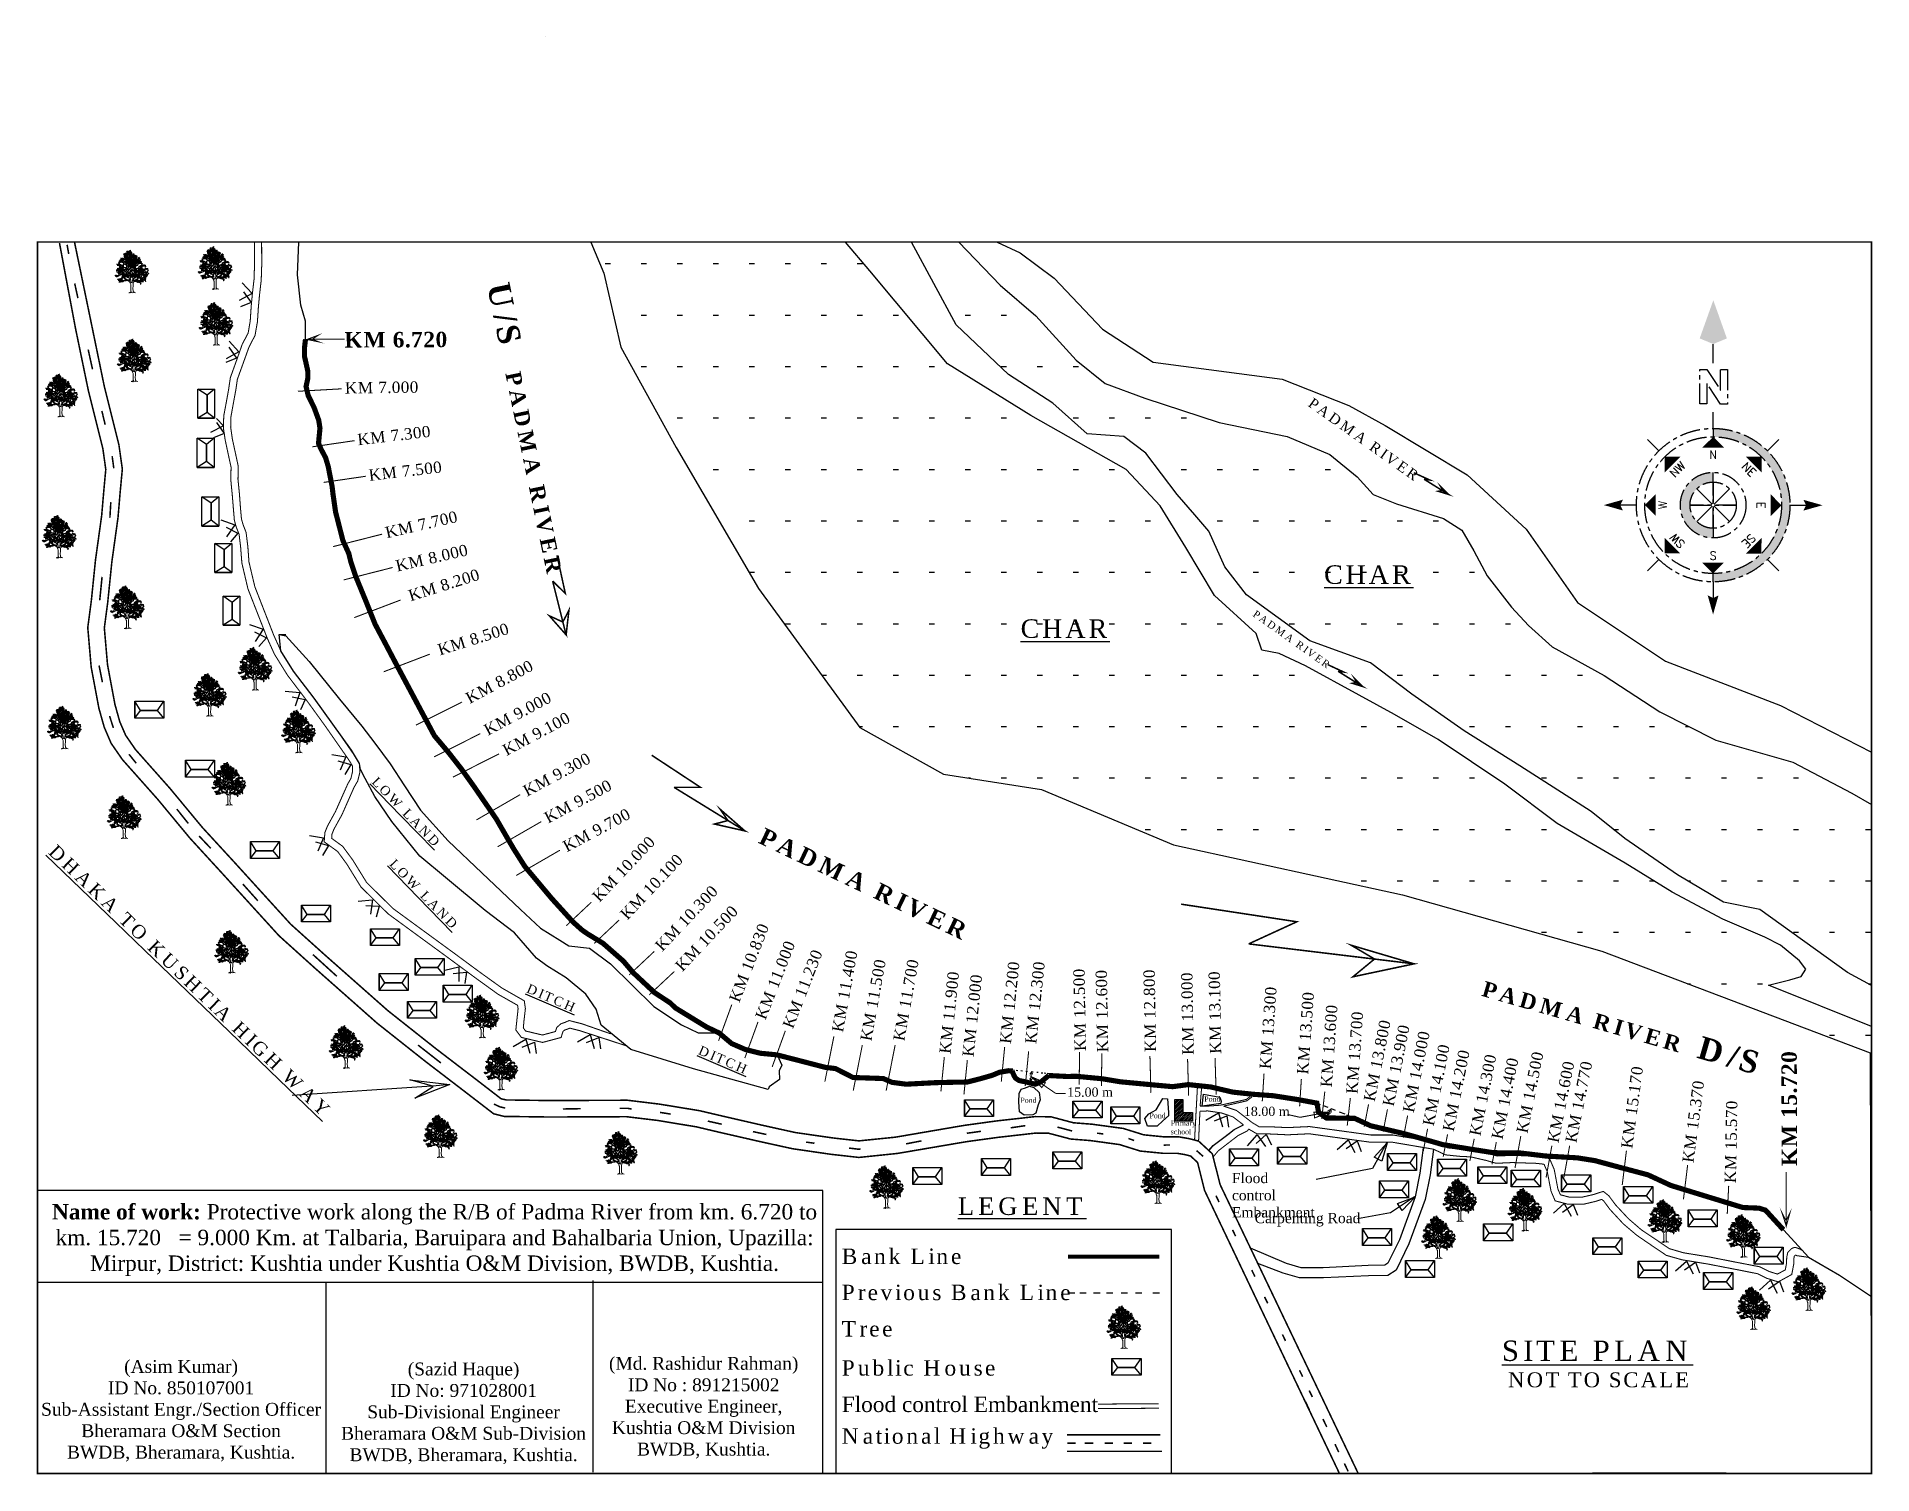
# Model space of a CAD drawing. Header units: inches. Extents: x -340059099 to 1458168, y 1119167 to 1294232938.
# Drawn here: x 454600 to 472443, y 2614484 to 2628459 of the extents above; entities that cross this region are included whole.
import ezdxf
from ezdxf.enums import TextEntityAlignment as Align

# ---------------------------------------------------------------- set-up
doc = ezdxf.new("R2010")
doc.units = ezdxf.units.IN
doc.header["$MEASUREMENT"] = 0
doc.linetypes.add('CENTER', pattern=[2, 1.25, -0.25, 0.25, -0.25])
doc.layers.add('BUILDING', color=5, linetype='Continuous', lineweight=15)
doc.layers.add('TREE', color=3, linetype='Continuous', lineweight=15)
doc.layers.add('Final_Alingment', color=2, linetype='Continuous')
doc.layers.add('Text', color=7, linetype='Continuous')
doc.styles.add('ROMANS', font='romans.shx')
doc.styles.add('Text', font='times.ttf', dxfattribs={"height": 240})
pattern_1 = [(0, (-169174.5, 21252.5), (0, 500), [50, -300])]

msp = doc.modelspace()

# ---------------------------------------------------------------- texts
at = {"layer": 'Text', "attachment_point": 1, "style": 'Text'}
for s, insert, char_height, rotation in [('{\\fTimes New Roman|b1|i0|c0|p18;\\H2x;\\T1.25; U/S\\H0.4999x;   \\H1.364x; PADMA RIVER}', (459171, 2626187), 110, 281.7143), ('{\\fTimes New Roman|b1|i0|c0|p18;\\T1.05;KM 6.720}', (457591, 2625587), 150, 0.2168), ('{\\T1.05;KM 7.000}', (457595, 2625100), 110, 0.7014), ('{\\T1.05;KM 7.300}', (457711, 2624596), 110, 6.687), ('{\\T1.05;KM 7.500}', (457821, 2624250), 110, 6.687), ('{\\T1.05;KM 7.700}', (457978, 2623690), 110, 13.0077), ('{\\T1.05;KM 8.000}', (458079, 2623366), 110, 13.0077), ('{\\T1.05;KM 8.200}', (458201, 2623074), 110, 17.4669), ('{\\T1.05;KM 8.500}', (458486, 2622548), 110, 17.4669), ('{\\T1.05;KM 8.800}', (458756, 2622068), 110, 28.0677), ('{\\T1.05;KM 9.000}', (458933, 2621759), 110, 28.0677), ('{\\T1.05;KM 9.100}', (459115, 2621563), 110, 28.0677), ('{\\T1.05;KM 9.300}', (459314, 2621167), 110, 28.0677), ('{\\fTimes New Roman|b0|i0|c0|p18;\\T1.25;\\LLOW LAND}', (457914, 2621272), 90, 314.2039), ('{\\T1.05;KM 9.500}', (459520, 2620906), 110, 28.0677), ('{\\T1.05;KM 9.700}', (459701, 2620627), 110, 28.0677), ('{\\T1.05;KM 10.000}', (459990, 2620115), 110, 46.6524), ('{\\fTimes New Roman|b1|i0|c0|p18;\\T1.25;PADMA RIVER}', (461677, 2620774), 165, 334.4693), ('{\\T1.25;\\LDHAKA TO KUSHTIA HIGH WAY}', (454796, 2620616), 130, 316.08), ('{\\fTimes New Roman|b0|i0|c0|p18;\\T1.25;\\LLOW LAND}', (458086, 2620473), 90, 314.2039), ('{\\T1.05;KM 10.100}', (460261, 2619942), 110, 46.6524), ('{\\T1.05;KM 10.300}', (460601, 2619636), 110, 46.6524), ('{\\T1.05;KM 10.500}', (460796, 2619441), 110, 46.6524), ('{\\T1.05;KM 10.830}', (461326, 2619103), 110, 68.6326), ('{\\T1.05;KM 11.000}', (461581, 2618935), 110, 68.6326), ('{\\T1.05;KM 11.230}', (461847, 2618849), 110, 68.6326), ('{\\T1.05;KM 11.400}', (462328, 2618795), 110, 79.7621), ('{\\T1.05;KM 11.500}', (462604, 2618709), 110, 79.7621), ('{\\T1.05;KM 11.700}', (462924, 2618709), 110, 79.7621), ('{\\T1.05;KM 12.200}', (463960, 2618677), 110, 83.9419), ('{\\T1.05;KM 12.300}', (464206, 2618677), 110, 83.9419), ('{\\T1.05;KM 12.500}', (464689, 2618597), 110, 90.9623), ('{\\T1.05;KM 12.600}', (464906, 2618585), 110, 90.9623), ('{\\T1.05;KM 12.800}', (465371, 2618589), 110, 90.9623), ('{\\fTimes New Roman|b0|i0|c0|p18;\\T1.25;\\LDITCH}', (459389, 2619255), 90, 336.6717), ('{\\T1.05;KM 11.900}', (463373, 2618580), 110, 83.9419), ('{\\T1.05;KM 12.000}', (463597, 2618551), 110, 83.9419), ('{\\T1.05;KM 13.000}', (465737, 2618560), 110, 90.9623), ('{\\T1.05;KM 13.100}', (466004, 2618571), 110, 90.9623), ('{\\T1.05;KM 13.300}', (466486, 2618428), 110, 85.873), ('{\\fTimes New Roman|b1|i0|c0|p18;\\H1.049x;\\T1.25;PADMA RIVER \\H0.9533x; \\H1.538x;D/S}', (468698, 2619348), 143, 343.9449), ('{\\T1.05;KM 13.500}', (466849, 2618377), 110, 85.873), ('{\\T1.05;KM 13.600}', (467079, 2618252), 110, 85.9864), ('{\\T1.05;KM 13.700}', (467328, 2618187), 110, 85.9864), ('{\\T1.05;KM 13.800}', (467497, 2618123), 110, 78.6407), ('{\\T1.05;KM 13.900}', (467681, 2618076), 110, 78.6407), ('{\\T1.05;KM 14.000}', (467877, 2618015), 110, 78.6407), ('{\\fTimes New Roman|b0|i0|c0|p18;\\T1.25;\\LDITCH}', (461059, 2618654), 90, 336.6717), ('{\\T1.05;KM 14.100}', (468071, 2617886), 110, 78.6407), ('{\\T1.05;KM 14.200}', (468265, 2617832), 110, 78.6407), ('{\\T1.05;KM 14.300}', (468524, 2617789), 110, 78.6407), ('{\\T1.05;KM 14.400}', (468739, 2617756), 110, 78.6407), ('{\\T1.05;KM 14.500}', (468982, 2617815), 110, 78.6407), ('{\\T1.05;KM 14.600}', (469283, 2617722), 110, 78.6407), ('{\\T1.05;KM 14.770}', (469457, 2617722), 110, 78.6407), ('{\\fTimes New Roman|b1|i0|c0|p18;\\T1.05;KM 15.720}', (471562, 2617479), 150, 90.1612), ('{\\T1.05;KM 15.170}', (470000, 2617662), 110, 82.4024), ('{\\T1.05;KM 15.370}', (470595, 2617523), 110, 82.4024), ('{\\T1.05;KM 15.570}', (471007, 2617316), 110, 88.9239)]:
    msp.add_mtext(s, dxfattribs=dict(at, insert=insert, char_height=char_height, rotation=rotation))
at = {"layer": 'Text', "width": 1652.11, "attachment_point": 1, "rotation": 324.6009, "style": 'Text'}
for insert, char_height in [((467008, 2624955), 100), ((466455, 2622888), 70)]:
    msp.add_mtext('{\\T1.25;PADMA RIVER}', dxfattribs=dict(at, insert=insert, char_height=char_height))
at = {"layer": 'Text', "attachment_point": 1, "style": 'Text'}
for s, insert, char_height in [('{\\T1.15;\\LCHAR}', (467114, 2623320), 180), ('{\\T1.15;\\LCHAR}', (464164, 2622795), 180), ('Pond', (464162, 2618145), 50), ('15.00 m', (464616, 2618244), 90), ('Pond', (465949, 2618157), 50), ('Pond', (465417, 2617995), 50), ('18.00 m', (466334, 2618057), 90), ('Primary\\Pschool', (465623, 2617922), 50), ('{\\T1.25;\\LLEGENT}', (463555, 2617175), 170), ('Carpenting Road', (466439, 2617025), 100), ('{\\T1.25;Bank Line}', (462425, 2616678), 150), ('{\\T1.25;Previous Bank Line}', (462425, 2616327), 150), ('{\\T1.25;Tree}', (462425, 2615973), 150), ('{\\T1.25;\\LSITE PLAN}', (468842, 2615784), 198), ('{\\T1.25;Public House}', (462425, 2615593), 150), ('{\\H1.5x;Flood control Embankment} ', (462425, 2615239), 100), ('{\\T1.25;National Highway}', (462425, 2614931), 150)]:
    msp.add_mtext(s, dxfattribs=dict(at, insert=insert, char_height=char_height))
at = {"layer": 'Text', "style": 'Text'}
for s, insert, char_height, width, attachment_point in [('Flood control Embankment ', (466218, 2617414), 100, 806.54, 1), ('{\\fTimes New Roman|b1|i0|c0|p18;Name of work: }Protective work along the R/B of Padma River from km. 6.720 to km. 15.720   = 9.000 Km. at Talbaria, Baruipara and Bahalbaria Union, Upazilla: Mirpur, District: Kushtia under Kushtia O&M Division, BWDB, Kushtia.', (458467, 2617111), 150, 7458.81, 2), ('(Asim Kumar)\\PID No. 850107001\\PSub-Assistant Engr./Section Officer   \\PBheramara O&M Section\\PBWDB, Bheramara, Kushtia.', (456003, 2615101), 125, 3511.59, 5), ('(Sazid Haque)\\PID No: 971028001\\PSub-Divisional Engineer\\PBheramara O&M Sub-Division BWDB, Bheramara, Kushtia.', (458749, 2615076), 125, 2752.1, 5), ('{\\H1.786x;(Md. Rashidur Rahman)\\PID No : 891215002\\PExecutive Engineer, \\PKushtia O&M Division \\PBWDB, Kushtia.\\P\\H0.5599x; }', (461083, 2615054), 70, 2936.52, 5)]:
    msp.add_mtext(s, dxfattribs=dict(at, insert=insert, char_height=char_height, width=width, attachment_point=attachment_point))
at = {"layer": 'Text', "color": 1, "insert": (468902, 2615475), "char_height": 145.2, "attachment_point": 1, "style": 'Text'}
msp.add_mtext('{\\T1.15;\\C256;NOT TO SCALE}', dxfattribs=at)

# ---------------------------------------------------------------- blocks, each defined once
blk = doc.blocks.new('Anno_North_J_Metric')
at = {"linetype": 'ByBlock', "lineweight": -2}
h = blk.add_hatch(color=0, dxfattribs=at)
h.paths.add_polyline_path([(-4.17, 0), (-4.68, 0, 1), (4.68, 0), (4.17, 0, -1)])
h.paths.add_polyline_path([(1.41, 0), (2, 0, 1), (-2, 0), (-1.41, 0, -1)])
at = {"color": 0, "linetype": 'ByBlock', "lineweight": -2}
for p, q in [((0, 4.68), (0, 5.67)), ((-3.31, 3.31), (-4.01, 4.01)), ((3.31, 3.31), (4.01, 4.01)), ((0, 1.41), (0, -1.41)), ((0, -1.41), (0, 1.41)), ((-4.68, 0), (-5.67, 0)), ((-4.68, 0), (-4.17, 0)), ((-1.41, 0), (-2, 0)), ((-1.41, 0), (1.41, 0)), ((1.41, 0), (-1.41, 0)), ((-1, 1), (1, -1)), ((-1, -1), (1, 1)), ((1, -1), (-1, 1)), ((1, 1), (-1, -1)), ((1.41, 0), (2, 0)), ((4.68, 0), (4.17, 0)), ((4.68, 0), (5.67, 0)), ((6.17, 0.4), (6.17, 0.82)), ((6.17, 0.82), (8.27, 0.82)), ((7.43, 0.4), (6.17, 0.4)), ((6.17, -0.44), (7.43, 0.4)), ((8.27, 0.4), (7.01, -0.44)), ((8.27, 0.82), (8.27, 0.4)), ((8.67, 0), (9.83, 0)), ((6.17, -0.86), (6.17, -0.44)), ((8.27, -0.86), (6.17, -0.86)), ((7.01, -0.44), (8.27, -0.44)), ((8.27, -0.44), (8.27, -0.86)), ((-3.31, -3.31), (-4.01, -4.01)), ((3.31, -3.31), (4.01, -4.01)), ((0, -4.68), (0, -5.67))]:
    blk.add_line(p, q, dxfattribs=at)
for radius in [4.68, 4.17, 2, 1.41]:
    blk.add_circle((0, 0), radius, dxfattribs=at)
for points in [[(-0.33, 5.5), (0, 5.67), (0, 6.67)], [(0, 6.67), (0.33, 5.5), (0, 5.67)], [(0, 4.17), (0.67, 3.5), (-0.67, 3.5)], [(-2.95, 2.95), (-2, 2.95), (-2.95, 2)], [(2.95, 2.95), (2.95, 2), (2, 2.95)], [(-6.67, 0), (-5.5, 0.33), (-5.67, 0)], [(-5.5, -0.33), (-5.67, 0), (-6.67, 0)], [(-4.17, 0), (-3.5, 0.67), (-3.5, -0.67)], [(4.17, 0), (3.5, -0.67), (3.5, 0.67)], [(12.5, 0), (10.17, 0.83), (9.83, 0)], [(9.83, 0), (10.17, -0.83), (12.5, 0)], [(-2.95, -2.95), (-2.95, -2), (-2, -2.95)], [(2.95, -2.95), (2, -2.95), (2.95, -2)], [(0, -4.17), (-0.67, -3.5), (0.67, -3.5)], [(0, -6.67), (-0.33, -5.5), (0, -5.67)], [(0.33, -5.5), (0, -5.67), (0, -6.67)]]:
    blk.add_solid(points, dxfattribs=at)
at = {"color": 0, "linetype": 'ByBlock', "lineweight": -2, "style": 'ROMANS'}
for s, rotation, p in [('SW', 45, (-2, 2)), ('NW', 315, (2, 2)), ('S', 270, (-3.33, 0)), ('N', 270, (2.83, 0)), ('SE', 135, (-2, -2)), ('NE', 225, (2, -2)), ('E', 180, (0, -2.67))]:
    blk.add_text(s, height=0.5, rotation=rotation, dxfattribs=at).set_placement(p, align=Align.CENTER)
blk.add_text('W', height=0.5, dxfattribs=at).set_placement((0, 2.83), align=Align.CENTER)
blk = doc.blocks.new('tree2')
at = {"layer": 'TREE'}
for points in [[(5207.24, 5947.86), (5207.21, 5947.87), (5207.22, 5947.89), (5207.22, 5947.9), (5207.22, 5947.92), (5207.23, 5947.94), (5207.23, 5948.07), (5207.22, 5948.07), (5207.21, 5948.07), (5207.21, 5948.07), (5207.21, 5948.1), (5207.21, 5948.11), (5207.2, 5948.12), (5207.21, 5948.13), (5207.21, 5948.14), (5207.21, 5948.14), (5207.21, 5948.15), (5207.21, 5948.15), (5207.2, 5948.15), (5207.19, 5948.15), (5207.19, 5948.16), (5207.19, 5948.16), (5207.18, 5948.18), (5207.18, 5948.19), (5207.18, 5948.2), (5207.19, 5948.21), (5207.19, 5948.21), (5207.2, 5948.22), (5207.21, 5948.22), (5207.22, 5948.23), (5207.22, 5948.25), (5207.21, 5948.24), (5207.2, 5948.24), (5207.2, 5948.24), (5207.2, 5948.24), (5207.2, 5948.25), (5207.21, 5948.26), (5207.22, 5948.28), (5207.22, 5948.31), (5207.21, 5948.29), (5207.19, 5948.28), (5207.19, 5948.28), (5207.19, 5948.28), (5207.19, 5948.28), (5207.19, 5948.28), (5207.19, 5948.29), (5207.19, 5948.3), (5207.19, 5948.32), (5207.2, 5948.34), (5207.2, 5948.35), (5207.2, 5948.36), (5207.21, 5948.37), (5207.21, 5948.37), (5207.21, 5948.39), (5207.19, 5948.39), (5207.19, 5948.39), (5207.19, 5948.4), (5207.19, 5948.4), (5207.19, 5948.41), (5207.21, 5948.44), (5207.21, 5948.47), (5207.19, 5948.43), (5207.19, 5948.43), (5207.18, 5948.42), (5207.17, 5948.39), (5207.16, 5948.37), (5207.15, 5948.36), (5207.14, 5948.36), (5207.14, 5948.36), (5207.14, 5948.36), (5207.13, 5948.36), (5207.14, 5948.37), (5207.14, 5948.38), (5207.14, 5948.4), (5207.15, 5948.41), (5207.15, 5948.41), (5207.16, 5948.42), (5207.17, 5948.43), (5207.18, 5948.45), (5207.19, 5948.47), (5207.21, 5948.5), (5207.2, 5948.53), (5207.19, 5948.52), (5207.19, 5948.52), (5207.19, 5948.53), (5207.18, 5948.53), (5207.19, 5948.55), (5207.19, 5948.57), (5207.2, 5948.59), (5207.2, 5948.62), (5207.18, 5948.58), (5207.16, 5948.52), (5207.15, 5948.52), (5207.15, 5948.52), (5207.15, 5948.52), (5207.15, 5948.52), (5207.15, 5948.53), (5207.15, 5948.57), (5207.15, 5948.59), (5207.15, 5948.61), (5207.16, 5948.62), (5207.16, 5948.63), (5207.17, 5948.67), (5207.18, 5948.67), (5207.18, 5948.67), (5207.18, 5948.68), (5207.18, 5948.68), (5207.18, 5948.69), (5207.19, 5948.7), (5207.2, 5948.71), (5207.2, 5948.72), (5207.17, 5948.69), (5207.16, 5948.67), (5207.15, 5948.67), (5207.15, 5948.67), (5207.15, 5948.68), (5207.15, 5948.72), (5207.15, 5948.74), (5207.16, 5948.75), (5207.16, 5948.77), (5207.17, 5948.77), (5207.17, 5948.77), (5207.18, 5948.77), (5207.19, 5948.77), (5207.19, 5948.77), (5207.18, 5948.76), (5207.18, 5948.74), (5207.19, 5948.76), (5207.19, 5948.77), (5207.19, 5948.77), (5207.18, 5948.78), (5207.18, 5948.78), (5207.16, 5948.78), (5207.16, 5948.8), (5207.17, 5948.82), (5207.18, 5948.84), (5207.19, 5948.86), (5207.17, 5948.83), (5207.17, 5948.82), (5207.16, 5948.82), (5207.16, 5948.82), (5207.16, 5948.83), (5207.15, 5948.85), (5207.16, 5948.83), (5207.16, 5948.8), (5207.15, 5948.77), (5207.15, 5948.73), (5207.14, 5948.7), (5207.13, 5948.68), (5207.12, 5948.66), (5207.11, 5948.65), (5207.11, 5948.65), (5207.1, 5948.65), (5207.1, 5948.66), (5207.1, 5948.67), (5207.11, 5948.72), (5207.12, 5948.78), (5207.13, 5948.81), (5207.13, 5948.84), (5207.12, 5948.81), (5207.12, 5948.79), (5207.11, 5948.79), (5207.11, 5948.79), (5207.1, 5948.8), (5207.11, 5948.79), (5207.11, 5948.77), (5207.11, 5948.76), (5207.11, 5948.74), (5207.1, 5948.73), (5207.09, 5948.72), (5207.08, 5948.71), (5207.07, 5948.7), (5207.05, 5948.67), (5207.04, 5948.66), (5207.03, 5948.65), (5207.03, 5948.65), (5207.02, 5948.65), (5207.02, 5948.66), (5207.02, 5948.67), (5207.02, 5948.69), (5207.02, 5948.7), (5207.02, 5948.72), (5207.02, 5948.73), (5207.03, 5948.74), (5207.03, 5948.76), (5207.04, 5948.77), (5207.04, 5948.79), (5207.04, 5948.81), (5207.04, 5948.79), (5207.03, 5948.77), (5207.03, 5948.76), (5207.02, 5948.76), (5207.02, 5948.75), (5207.01, 5948.76), (5207.01, 5948.76), (5207.01, 5948.77), (5207, 5948.81), (5207, 5948.79), (5207, 5948.78), (5207.01, 5948.75), (5207.01, 5948.73), (5207.01, 5948.72), (5207, 5948.71), (5206.99, 5948.71), (5206.99, 5948.72), (5206.98, 5948.72), (5206.98, 5948.74), (5206.97, 5948.76), (5206.97, 5948.77), (5206.96, 5948.78), (5206.97, 5948.76), (5206.97, 5948.74), (5206.97, 5948.71), (5206.97, 5948.69), (5206.97, 5948.66), (5206.97, 5948.64), (5206.96, 5948.62), (5206.95, 5948.61), (5206.94, 5948.61), (5206.93, 5948.61), (5206.92, 5948.62), (5206.92, 5948.64), (5206.92, 5948.66), (5206.92, 5948.69), (5206.92, 5948.67), (5206.91, 5948.66), (5206.91, 5948.64), (5206.92, 5948.62), (5206.92, 5948.59), (5206.92, 5948.58), (5206.91, 5948.57), (5206.86, 5948.68), (5206.87, 5948.66), (5206.87, 5948.63), (5206.89, 5948.59), (5206.9, 5948.56), (5206.91, 5948.53), (5206.9, 5948.5), (5206.9, 5948.47), (5206.88, 5948.5), (5206.86, 5948.52), (5206.86, 5948.55), (5206.86, 5948.57), (5206.85, 5948.61), (5206.85, 5948.63), (5206.84, 5948.65), (5206.84, 5948.63), (5206.85, 5948.61), (5206.85, 5948.59), (5206.84, 5948.58), (5206.84, 5948.58), (5206.83, 5948.6), (5206.82, 5948.61), (5206.81, 5948.63), (5206.8, 5948.65), (5206.8, 5948.64), (5206.81, 5948.62), (5206.81, 5948.61), (5206.82, 5948.59), (5206.84, 5948.57), (5206.84, 5948.55), (5206.85, 5948.54), (5206.84, 5948.54), (5206.84, 5948.54), (5206.82, 5948.55), (5206.78, 5948.59), (5206.79, 5948.57), (5206.81, 5948.56), (5206.83, 5948.53), (5206.85, 5948.52), (5206.85, 5948.5), (5206.86, 5948.48), (5206.85, 5948.46), (5206.85, 5948.46), (5206.84, 5948.46), (5206.83, 5948.47), (5206.82, 5948.49), (5206.81, 5948.5), (5206.82, 5948.47), (5206.83, 5948.45), (5206.84, 5948.42), (5206.85, 5948.39), (5206.85, 5948.36), (5206.86, 5948.33), (5206.87, 5948.31), (5206.89, 5948.29), (5206.88, 5948.28), (5206.87, 5948.28), (5206.87, 5948.29), (5206.86, 5948.3), (5206.84, 5948.31), (5206.82, 5948.33), (5206.75, 5948.38), (5206.75, 5948.37), (5206.75, 5948.37), (5206.73, 5948.38), (5206.7, 5948.38), (5206.68, 5948.38), (5206.67, 5948.38), (5206.69, 5948.38), (5206.71, 5948.38), (5206.73, 5948.37), (5206.75, 5948.36), (5206.77, 5948.35), (5206.78, 5948.34), (5206.81, 5948.32), (5206.85, 5948.29), (5206.87, 5948.27), (5206.9, 5948.26), (5206.91, 5948.22), (5206.92, 5948.19), (5206.92, 5948.17), (5206.92, 5948.16), (5206.92, 5948.15), (5206.92, 5948.14), (5206.91, 5948.15), (5206.9, 5948.16), (5206.87, 5948.17), (5206.85, 5948.18), (5206.84, 5948.19), (5206.82, 5948.2), (5206.82, 5948.21), (5206.81, 5948.23), (5206.8, 5948.25), (5206.79, 5948.27), (5206.78, 5948.28), (5206.76, 5948.3), (5206.75, 5948.31), (5206.74, 5948.32), (5206.72, 5948.33), (5206.71, 5948.34), (5206.67, 5948.36), (5206.63, 5948.37), (5206.61, 5948.38), (5206.59, 5948.38), (5206.61, 5948.37), (5206.63, 5948.36), (5206.64, 5948.34), (5206.64, 5948.34), (5206.64, 5948.33), (5206.64, 5948.32), (5206.63, 5948.32), (5206.62, 5948.33), (5206.63, 5948.32), (5206.65, 5948.3), (5206.66, 5948.29), (5206.66, 5948.29), (5206.66, 5948.28), (5206.66, 5948.27), (5206.65, 5948.27), (5206.64, 5948.27), (5206.62, 5948.27), (5206.6, 5948.28), (5206.58, 5948.28), (5206.59, 5948.28), (5206.6, 5948.27), (5206.61, 5948.27), (5206.61, 5948.26), (5206.61, 5948.26), (5206.61, 5948.26), (5206.6, 5948.26), (5206.58, 5948.26), (5206.54, 5948.26), (5206.57, 5948.25), (5206.6, 5948.25), (5206.63, 5948.24), (5206.63, 5948.24), (5206.64, 5948.23), (5206.63, 5948.23), (5206.62, 5948.22), (5206.61, 5948.22), (5206.59, 5948.21), (5206.57, 5948.21), (5206.55, 5948.21), (5206.53, 5948.21), (5206.52, 5948.22), (5206.52, 5948.21), (5206.54, 5948.21), (5206.55, 5948.21), (5206.56, 5948.2), (5206.58, 5948.2), (5206.6, 5948.21), (5206.62, 5948.21), (5206.64, 5948.22), (5206.67, 5948.2), (5206.69, 5948.2), (5206.7, 5948.19), (5206.71, 5948.18), (5206.72, 5948.17), (5206.73, 5948.15), (5206.73, 5948.14), (5206.73, 5948.14), (5206.72, 5948.14), (5206.69, 5948.14), (5206.68, 5948.15), (5206.66, 5948.15), (5206.65, 5948.16), (5206.65, 5948.17), (5206.65, 5948.17), (5206.64, 5948.16), (5206.63, 5948.16), (5206.61, 5948.16), (5206.6, 5948.16), (5206.57, 5948.16), (5206.56, 5948.16), (5206.54, 5948.16), (5206.57, 5948.16), (5206.57, 5948.15), (5206.58, 5948.15), (5206.57, 5948.14), (5206.57, 5948.14), (5206.56, 5948.14), (5206.54, 5948.14), (5206.48, 5948.14), (5206.5, 5948.11), (5206.51, 5948.09), (5206.52, 5948.08), (5206.53, 5948.07), (5206.53, 5948.06), (5206.53, 5948.05), (5206.52, 5948.04), (5206.52, 5948.04), (5206.51, 5948.05), (5206.5, 5948.05), (5206.5, 5948.06), (5206.51, 5948.04), (5206.52, 5948.03), (5206.53, 5948.02), (5206.53, 5948.02), (5206.53, 5948.01), (5206.53, 5948), (5206.51, 5948), (5206.5, 5948), (5206.49, 5948.01), (5206.49, 5948.01), (5206.48, 5948.03), (5206.47, 5948.03), (5206.46, 5948.04), (5206.47, 5948.02), (5206.47, 5948.01), (5206.47, 5948.01), (5206.46, 5948.02), (5206.43, 5948.04), (5206.46, 5948.02), (5206.48, 5947.99), (5206.5, 5947.98), (5206.5, 5947.97), (5206.51, 5947.96), (5206.51, 5947.95), (5206.48, 5947.95), (5206.47, 5947.96), (5206.45, 5947.97), (5206.44, 5947.98), (5206.44, 5947.99), (5206.43, 5948), (5206.42, 5948.02), (5206.42, 5948.01), (5206.42, 5948), (5206.42, 5948), (5206.39, 5948.01), (5206.38, 5948.02), (5206.36, 5948.02), (5206.39, 5948.01), (5206.41, 5948), (5206.43, 5947.98), (5206.44, 5947.97), (5206.44, 5947.96), (5206.44, 5947.96), (5206.43, 5947.95), (5206.42, 5947.95), (5206.41, 5947.95), (5206.39, 5947.95), (5206.47, 5947.95), (5206.49, 5947.94), (5206.5, 5947.94), (5206.51, 5947.93), (5206.52, 5947.93), (5206.53, 5947.92), (5206.55, 5947.91), (5206.6, 5947.86), (5206.63, 5947.83), (5206.65, 5947.81), (5206.64, 5947.8), (5206.63, 5947.8), (5206.62, 5947.8), (5206.6, 5947.81), (5206.58, 5947.82), (5206.55, 5947.84), (5206.52, 5947.86), (5206.53, 5947.84), (5206.54, 5947.84), (5206.54, 5947.83), (5206.54, 5947.83), (5206.53, 5947.82), (5206.52, 5947.83), (5206.51, 5947.83), (5206.53, 5947.82), (5206.53, 5947.82), (5206.54, 5947.81), (5206.54, 5947.81), (5206.53, 5947.8), (5206.52, 5947.8), (5206.51, 5947.8), (5206.53, 5947.79), (5206.54, 5947.79), (5206.55, 5947.79), (5206.55, 5947.79), (5206.54, 5947.78), (5206.54, 5947.78), (5206.52, 5947.78), (5206.49, 5947.78), (5206.52, 5947.77), (5206.54, 5947.77), (5206.54, 5947.77), (5206.54, 5947.76), (5206.54, 5947.76), (5206.54, 5947.75), (5206.52, 5947.75), (5206.5, 5947.76), (5206.47, 5947.76), (5206.45, 5947.76), (5206.44, 5947.76), (5206.41, 5947.78), (5206.42, 5947.77), (5206.43, 5947.76), (5206.43, 5947.75), (5206.41, 5947.75), (5206.4, 5947.75), (5206.43, 5947.75), (5206.47, 5947.74), (5206.48, 5947.74), (5206.5, 5947.73), (5206.51, 5947.72), (5206.51, 5947.71), (5206.54, 5947.71), (5206.54, 5947.71), (5206.53, 5947.72), (5206.53, 5947.73), (5206.53, 5947.73), (5206.53, 5947.74), (5206.54, 5947.74), (5206.55, 5947.75), (5206.56, 5947.75), (5206.57, 5947.75), (5206.58, 5947.75), (5206.58, 5947.73), (5206.6, 5947.71), (5206.63, 5947.71), (5206.63, 5947.72), (5206.64, 5947.72), (5206.65, 5947.73), (5206.66, 5947.73), (5206.67, 5947.73), (5206.67, 5947.72), (5206.68, 5947.72), (5206.69, 5947.71), (5206.75, 5947.71), (5206.74, 5947.72), (5206.74, 5947.72), (5206.74, 5947.73), (5206.74, 5947.74), (5206.75, 5947.77), (5206.75, 5947.78), (5206.76, 5947.79), (5206.77, 5947.79), (5206.77, 5947.79), (5206.79, 5947.8), (5206.81, 5947.8), (5206.86, 5947.8), (5206.88, 5947.8), (5206.89, 5947.79), (5206.9, 5947.78), (5206.91, 5947.76), (5206.93, 5947.74), (5206.94, 5947.73), (5206.96, 5947.73), (5206.96, 5947.72), (5206.96, 5947.72), (5206.97, 5947.71), (5207.04, 5947.71), (5207.04, 5947.73), (5207.03, 5947.74), (5207.03, 5947.75), (5207.03, 5947.76), (5207.04, 5947.78), (5207.05, 5947.81), (5207.06, 5947.82), (5207.06, 5947.84), (5207.08, 5947.87), (5207.11, 5947.9), (5207.12, 5947.91), (5207.13, 5947.93), (5207.13, 5947.95), (5207.14, 5947.97), (5207.14, 5947.97), (5207.15, 5947.98), (5207.15, 5947.98), (5207.16, 5947.98), (5207.17, 5947.98), (5207.18, 5947.98), (5207.19, 5947.97), (5207.19, 5947.97), (5207.18, 5947.94), (5207.16, 5947.92), (5207.16, 5947.9), (5207.15, 5947.89), (5207.15, 5947.88), (5207.15, 5947.86), (5207.16, 5947.85), (5207.16, 5947.83), (5207.16, 5947.81), (5207.16, 5947.79), (5207.15, 5947.77), (5207.14, 5947.76), (5207.13, 5947.74), (5207.11, 5947.73), (5207.1, 5947.73), (5207.09, 5947.72), (5207.08, 5947.72), (5207.07, 5947.71), (5207.13, 5947.71), (5207.15, 5947.73), (5207.17, 5947.74), (5207.18, 5947.76), (5207.18, 5947.79), (5207.19, 5947.8), (5207.19, 5947.81), (5207.19, 5947.82), (5207.19, 5947.83), (5207.19, 5947.85), (5207.18, 5947.87), (5207.18, 5947.89), (5207.19, 5947.9), (5207.19, 5947.91), (5207.2, 5947.91), (5207.2, 5947.91), (5207.21, 5947.91), (5207.21, 5947.9), (5207.2, 5947.89), (5207.2, 5947.88), (5207.2, 5947.87), (5207.2, 5947.86), (5207.21, 5947.86), (5207.22, 5947.86), (5207.23, 5947.85), (5207.24, 5947.84), (5207.24, 5947.86)], [(5206.75, 5947.88), (5206.74, 5947.88), (5206.73, 5947.89), (5206.73, 5947.9), (5206.72, 5947.91), (5206.72, 5947.93), (5206.71, 5947.95), (5206.7, 5947.96), (5206.68, 5947.96), (5206.67, 5947.96), (5206.66, 5947.97), (5206.65, 5947.98), (5206.64, 5947.98), (5206.62, 5947.99), (5206.6, 5948), (5206.56, 5948), (5206.55, 5948.01), (5206.55, 5948.02), (5206.54, 5948.04), (5206.54, 5948.05), (5206.54, 5948.07), (5206.53, 5948.09), (5206.51, 5948.11), (5206.48, 5948.13), (5206.51, 5948.13), (5206.53, 5948.13), (5206.54, 5948.13), (5206.55, 5948.13), (5206.56, 5948.12), (5206.56, 5948.12), (5206.56, 5948.12), (5206.56, 5948.12), (5206.56, 5948.13), (5206.57, 5948.13), (5206.59, 5948.14), (5206.61, 5948.15), (5206.62, 5948.15), (5206.63, 5948.14), (5206.63, 5948.14), (5206.64, 5948.13), (5206.65, 5948.14), (5206.66, 5948.14), (5206.69, 5948.13), (5206.71, 5948.13), (5206.74, 5948.12), (5206.76, 5948.1), (5206.76, 5948.09), (5206.77, 5948.08), (5206.77, 5948.07), (5206.78, 5948.05), (5206.78, 5948.04), (5206.79, 5948.03), (5206.81, 5948.02), (5206.83, 5948.02), (5206.86, 5948.01), (5206.87, 5948.01), (5206.88, 5948), (5206.9, 5948), (5206.91, 5947.99), (5206.92, 5947.98), (5206.93, 5947.97), (5206.94, 5947.95), (5206.94, 5947.94), (5206.95, 5947.91), (5206.95, 5947.87), (5206.96, 5947.84), (5206.96, 5947.82), (5206.97, 5947.8), (5206.98, 5947.77), (5206.99, 5947.76), (5206.99, 5947.75), (5206.98, 5947.75), (5206.97, 5947.75), (5206.96, 5947.76), (5206.94, 5947.77), (5206.92, 5947.8), (5206.91, 5947.81), (5206.89, 5947.82), (5206.81, 5947.84), (5206.77, 5947.85), (5206.76, 5947.86), (5206.75, 5947.86), (5206.76, 5947.88), (5206.77, 5947.89), (5206.77, 5947.91), (5206.77, 5947.92), (5206.77, 5947.94), (5206.77, 5947.96), (5206.76, 5947.98), (5206.75, 5948), (5206.76, 5947.96), (5206.76, 5947.93), (5206.76, 5947.92), (5206.76, 5947.9), (5206.75, 5947.89), (5206.75, 5947.88)], [(5206.61, 5947.89), (5206.59, 5947.89), (5206.58, 5947.9), (5206.57, 5947.9), (5206.57, 5947.91), (5206.57, 5947.92), (5206.57, 5947.93), (5206.56, 5947.93), (5206.56, 5947.92), (5206.56, 5947.92), (5206.55, 5947.92), (5206.54, 5947.92), (5206.53, 5947.93), (5206.53, 5947.93), (5206.52, 5947.94), (5206.52, 5947.95), (5206.51, 5947.97), (5206.51, 5947.98), (5206.5, 5947.99), (5206.52, 5947.99), (5206.54, 5947.99), (5206.55, 5947.99), (5206.56, 5947.98), (5206.57, 5947.97), (5206.58, 5947.96), (5206.59, 5947.95), (5206.59, 5947.94), (5206.59, 5947.94), (5206.6, 5947.92), (5206.61, 5947.9), (5206.61, 5947.9), (5206.61, 5947.89)], [(5206.61, 5947.78), (5206.59, 5947.78), (5206.58, 5947.78), (5206.57, 5947.79), (5206.56, 5947.8), (5206.56, 5947.81), (5206.55, 5947.82), (5206.55, 5947.82), (5206.56, 5947.82), (5206.57, 5947.81), (5206.58, 5947.81), (5206.58, 5947.8), (5206.59, 5947.8), (5206.6, 5947.8), (5206.61, 5947.79), (5206.61, 5947.79), (5206.61, 5947.78), (5206.61, 5947.78)], [(5206.59, 5947.98), (5206.61, 5947.98), (5206.63, 5947.97), (5206.64, 5947.97), (5206.65, 5947.96), (5206.65, 5947.95), (5206.66, 5947.95), (5206.67, 5947.95), (5206.69, 5947.94), (5206.72, 5947.88), (5206.71, 5947.88), (5206.71, 5947.88), (5206.7, 5947.87), (5206.7, 5947.86), (5206.69, 5947.85), (5206.69, 5947.85), (5206.68, 5947.85), (5206.67, 5947.85), (5206.65, 5947.85), (5206.65, 5947.86), (5206.64, 5947.86), (5206.64, 5947.86), (5206.63, 5947.87), (5206.63, 5947.9), (5206.61, 5947.93), (5206.6, 5947.95), (5206.59, 5947.98)], [(5206.73, 5948.19), (5206.7, 5948.2), (5206.68, 5948.21), (5206.67, 5948.22), (5206.66, 5948.23), (5206.65, 5948.24), (5206.64, 5948.25), (5206.63, 5948.26), (5206.63, 5948.26), (5206.63, 5948.26), (5206.64, 5948.26), (5206.65, 5948.25), (5206.66, 5948.25), (5206.66, 5948.24), (5206.67, 5948.24), (5206.67, 5948.24), (5206.67, 5948.24), (5206.68, 5948.24), (5206.69, 5948.25), (5206.69, 5948.24), (5206.7, 5948.24), (5206.71, 5948.24), (5206.71, 5948.23), (5206.72, 5948.22), (5206.72, 5948.21), (5206.73, 5948.19)], [(5206.74, 5948.29), (5206.72, 5948.3), (5206.71, 5948.3), (5206.69, 5948.31), (5206.67, 5948.31), (5206.66, 5948.32), (5206.65, 5948.34), (5206.65, 5948.35), (5206.65, 5948.35), (5206.65, 5948.35), (5206.67, 5948.34), (5206.69, 5948.33), (5206.72, 5948.32), (5206.74, 5948.31), (5206.75, 5948.3), (5206.75, 5948.3), (5206.75, 5948.29), (5206.74, 5948.29)], [(5206.67, 5947.84), (5206.68, 5947.84), (5206.69, 5947.84), (5206.69, 5947.84), (5206.7, 5947.84), (5206.71, 5947.84), (5206.71, 5947.85), (5206.72, 5947.85), (5206.73, 5947.84), (5206.73, 5947.84), (5206.73, 5947.83), (5206.73, 5947.82), (5206.73, 5947.81), (5206.74, 5947.81), (5206.74, 5947.8), (5206.73, 5947.8), (5206.72, 5947.8), (5206.71, 5947.8), (5206.7, 5947.8), (5206.69, 5947.8), (5206.68, 5947.8), (5206.67, 5947.81), (5206.67, 5947.82), (5206.66, 5947.83), (5206.65, 5947.83), (5206.65, 5947.84), (5206.67, 5947.84)], [(5206.77, 5948.23), (5206.76, 5948.24), (5206.74, 5948.24), (5206.72, 5948.25), (5206.7, 5948.25), (5206.69, 5948.26), (5206.68, 5948.26), (5206.68, 5948.27), (5206.68, 5948.27), (5206.67, 5948.28), (5206.67, 5948.29), (5206.67, 5948.29), (5206.67, 5948.3), (5206.68, 5948.3), (5206.69, 5948.29), (5206.71, 5948.29), (5206.74, 5948.28), (5206.76, 5948.27), (5206.77, 5948.27), (5206.78, 5948.26), (5206.79, 5948.24), (5206.79, 5948.24), (5206.8, 5948.23), (5206.79, 5948.23), (5206.79, 5948.23), (5206.78, 5948.23), (5206.77, 5948.23)], [(5206.93, 5948.03), (5206.93, 5948.02), (5206.93, 5948.02), (5206.92, 5948.02), (5206.92, 5948.02), (5206.91, 5948.02), (5206.89, 5948.03), (5206.87, 5948.04), (5206.84, 5948.04), (5206.81, 5948.05), (5206.8, 5948.05), (5206.8, 5948.06), (5206.79, 5948.08), (5206.77, 5948.1), (5206.77, 5948.11), (5206.77, 5948.12), (5206.77, 5948.13), (5206.77, 5948.13), (5206.78, 5948.15), (5206.77, 5948.15), (5206.77, 5948.14), (5206.76, 5948.14), (5206.76, 5948.15), (5206.76, 5948.16), (5206.76, 5948.17), (5206.75, 5948.18), (5206.75, 5948.21), (5206.74, 5948.22), (5206.74, 5948.22), (5206.75, 5948.23), (5206.75, 5948.23), (5206.76, 5948.23), (5206.78, 5948.22), (5206.79, 5948.22), (5206.81, 5948.2), (5206.83, 5948.18), (5206.83, 5948.17), (5206.84, 5948.17), (5206.86, 5948.16), (5206.88, 5948.16), (5206.88, 5948.15), (5206.89, 5948.15), (5206.87, 5948.15), (5206.86, 5948.15), (5206.85, 5948.14), (5206.84, 5948.14), (5206.86, 5948.13), (5206.88, 5948.13), (5206.9, 5948.12), (5206.91, 5948.1), (5206.92, 5948.09), (5206.93, 5948.07), (5206.93, 5948.05), (5206.93, 5948.03)], [(5206.77, 5947.84), (5206.79, 5947.83), (5206.8, 5947.83), (5206.8, 5947.82), (5206.8, 5947.82), (5206.8, 5947.82), (5206.8, 5947.82), (5206.79, 5947.81), (5206.77, 5947.81), (5206.76, 5947.81), (5206.76, 5947.81), (5206.75, 5947.81), (5206.75, 5947.82), (5206.76, 5947.83), (5206.76, 5947.84), (5206.76, 5947.84), (5206.76, 5947.84), (5206.77, 5947.84)], [(5206.89, 5948.34), (5206.88, 5948.34), (5206.87, 5948.35), (5206.87, 5948.36), (5206.86, 5948.37), (5206.86, 5948.39), (5206.86, 5948.41), (5206.85, 5948.42), (5206.85, 5948.43), (5206.86, 5948.45), (5206.86, 5948.47), (5206.87, 5948.49), (5206.88, 5948.48), (5206.88, 5948.47), (5206.89, 5948.46), (5206.89, 5948.45), (5206.89, 5948.42), (5206.9, 5948.4), (5206.9, 5948.38), (5206.9, 5948.36), (5206.9, 5948.35), (5206.89, 5948.34), (5206.89, 5948.34)], [(5206.92, 5948.29), (5206.91, 5948.35), (5206.91, 5948.4), (5206.91, 5948.46), (5206.92, 5948.51), (5206.91, 5948.53), (5206.91, 5948.54), (5206.92, 5948.55), (5206.92, 5948.56), (5206.93, 5948.57), (5206.94, 5948.58), (5206.94, 5948.59), (5206.96, 5948.56), (5206.96, 5948.53), (5206.97, 5948.51), (5206.97, 5948.48), (5206.97, 5948.45), (5206.96, 5948.42), (5206.95, 5948.39), (5206.95, 5948.36), (5206.94, 5948.35), (5206.94, 5948.34), (5206.93, 5948.32), (5206.92, 5948.3), (5206.92, 5948.3), (5206.92, 5948.29)], [(5206.98, 5948.24), (5206.97, 5948.23), (5206.97, 5948.23), (5206.96, 5948.23), (5206.96, 5948.23), (5206.96, 5948.25), (5206.96, 5948.27), (5206.95, 5948.28), (5206.96, 5948.29), (5206.96, 5948.3), (5206.97, 5948.31), (5206.97, 5948.32), (5206.97, 5948.34), (5206.97, 5948.35), (5206.98, 5948.35), (5206.98, 5948.35), (5206.99, 5948.35), (5206.99, 5948.35), (5207, 5948.35), (5207, 5948.35), (5207, 5948.34), (5207, 5948.32), (5207, 5948.31), (5206.99, 5948.28), (5206.98, 5948.26), (5206.98, 5948.24)], [(5206.96, 5948.17), (5206.95, 5948.18), (5206.95, 5948.19), (5206.95, 5948.21), (5206.95, 5948.21), (5206.96, 5948.21), (5206.96, 5948.21), (5206.97, 5948.2), (5206.97, 5948.2), (5206.96, 5948.19), (5206.96, 5948.18), (5206.96, 5948.18), (5206.96, 5948.17), (5206.96, 5948.17)], [(5206.97, 5948.56), (5206.97, 5948.57), (5206.96, 5948.59), (5206.97, 5948.6), (5206.97, 5948.62), (5206.98, 5948.65), (5206.98, 5948.67), (5206.98, 5948.68), (5206.98, 5948.7), (5206.99, 5948.7), (5207, 5948.7), (5207, 5948.7), (5207.01, 5948.69), (5207.01, 5948.68), (5207.01, 5948.67), (5207.01, 5948.66), (5207, 5948.64), (5207, 5948.63), (5207, 5948.62), (5206.99, 5948.6), (5206.98, 5948.58), (5206.98, 5948.57), (5206.97, 5948.56)], [(5206.98, 5948.37), (5206.98, 5948.4), (5206.98, 5948.42), (5206.99, 5948.43), (5206.99, 5948.44), (5207, 5948.45), (5207.02, 5948.46), (5207.02, 5948.47), (5207.02, 5948.48), (5207.03, 5948.51), (5207.04, 5948.53), (5207.04, 5948.54), (5207.04, 5948.55), (5207.05, 5948.57), (5207.06, 5948.58), (5207.07, 5948.59), (5207.08, 5948.59), (5207.08, 5948.6), (5207.09, 5948.6), (5207.09, 5948.59), (5207.1, 5948.59), (5207.1, 5948.58), (5207.1, 5948.57), (5207.11, 5948.55), (5207.11, 5948.55), (5207.11, 5948.54), (5207.12, 5948.53), (5207.12, 5948.52), (5207.12, 5948.52), (5207.12, 5948.5), (5207.12, 5948.49), (5207.11, 5948.48), (5207.11, 5948.48), (5207.11, 5948.47), (5207.1, 5948.46), (5207.09, 5948.45), (5207.08, 5948.45), (5207.07, 5948.45), (5207.08, 5948.44), (5207.08, 5948.44), (5207.09, 5948.44), (5207.08, 5948.42), (5207.07, 5948.4), (5207.06, 5948.37), (5207.05, 5948.36), (5207.04, 5948.34), (5207.03, 5948.33), (5207.01, 5948.33), (5207.01, 5948.34), (5207.01, 5948.35), (5207.02, 5948.36), (5207.03, 5948.37), (5207.04, 5948.39), (5207.06, 5948.41), (5207.05, 5948.41), (5207.04, 5948.39), (5207.03, 5948.39), (5207.03, 5948.39), (5207.02, 5948.39), (5207.02, 5948.39), (5207.02, 5948.4), (5207.02, 5948.41), (5207.02, 5948.43), (5207.02, 5948.41), (5207.01, 5948.4), (5207, 5948.38), (5206.99, 5948.36), (5206.98, 5948.37), (5206.98, 5948.36), (5206.98, 5948.36), (5206.97, 5948.37), (5206.98, 5948.37)], [(5207.06, 5948.02), (5207.06, 5948), (5207.06, 5947.99), (5207.05, 5947.97), (5207.04, 5947.96), (5207.02, 5947.93), (5207.01, 5947.91), (5207, 5947.89), (5206.99, 5947.88), (5206.99, 5947.89), (5206.99, 5947.89), (5206.99, 5947.9), (5206.99, 5947.9), (5206.98, 5947.93), (5206.97, 5947.95), (5206.97, 5948), (5206.97, 5948.05), (5206.97, 5948.11), (5206.98, 5948.14), (5206.98, 5948.17), (5206.99, 5948.18), (5206.99, 5948.18), (5207, 5948.18), (5207, 5948.17), (5207.01, 5948.15), (5207.01, 5948.14), (5207.02, 5948.12), (5207.02, 5948.11), (5207.02, 5948.08), (5207.02, 5948.06), (5207.02, 5948.05), (5207.03, 5948.04), (5207.03, 5948.04), (5207.04, 5948.03), (5207.06, 5948.03), (5207.06, 5948.02), (5207.06, 5948.02)], [(5206.99, 5948.49), (5206.99, 5948.57), (5206.99, 5948.58), (5207, 5948.59), (5207.01, 5948.61), (5207.02, 5948.62), (5207.03, 5948.63), (5207.03, 5948.62), (5207.04, 5948.62), (5207.04, 5948.61), (5207.04, 5948.59), (5207.04, 5948.58), (5207.03, 5948.56), (5207.02, 5948.52), (5207, 5948.49), (5207, 5948.48), (5207, 5948.48), (5207, 5948.48), (5206.99, 5948.48), (5206.99, 5948.49)], [(5206.99, 5948.21), (5207, 5948.22), (5207.01, 5948.24), (5207.01, 5948.27), (5207.01, 5948.23), (5207.01, 5948.21), (5207.02, 5948.2), (5207.01, 5948.19), (5207.01, 5948.19), (5207, 5948.2), (5207, 5948.2), (5206.99, 5948.21)], [(5207.03, 5947.84), (5207.02, 5947.85), (5207.02, 5947.86), (5207.02, 5947.86), (5207.02, 5947.87), (5207.03, 5947.89), (5207.03, 5947.9), (5207.04, 5947.91), (5207.05, 5947.92), (5207.05, 5947.92), (5207.05, 5947.92), (5207.05, 5947.91), (5207.05, 5947.91), (5207.05, 5947.91), (5207.05, 5947.9), (5207.05, 5947.89), (5207.05, 5947.87), (5207.03, 5947.86), (5207.03, 5947.84)], [(5207.03, 5948.08), (5207.03, 5948.09), (5207.03, 5948.1), (5207.04, 5948.12), (5207.03, 5948.21), (5207.03, 5948.3), (5207.04, 5948.31), (5207.05, 5948.32), (5207.05, 5948.32), (5207.06, 5948.34), (5207.06, 5948.34), (5207.07, 5948.35), (5207.08, 5948.36), (5207.1, 5948.36), (5207.1, 5948.36), (5207.11, 5948.36), (5207.11, 5948.34), (5207.1, 5948.33), (5207.1, 5948.31), (5207.09, 5948.3), (5207.09, 5948.29), (5207.08, 5948.26), (5207.07, 5948.23), (5207.07, 5948.2), (5207.07, 5948.13), (5207.07, 5948.09), (5207.07, 5948.06), (5207.07, 5948.06), (5207.06, 5948.05), (5207.06, 5948.05), (5207.05, 5948.05), (5207.05, 5948.05), (5207.04, 5948.06), (5207.04, 5948.07), (5207.03, 5948.08)], [(5207.07, 5948.61), (5207.06, 5948.61), (5207.06, 5948.62), (5207.06, 5948.62), (5207.06, 5948.62), (5207.06, 5948.64), (5207.06, 5948.65), (5207.06, 5948.66), (5207.07, 5948.67), (5207.07, 5948.68), (5207.08, 5948.68), (5207.08, 5948.68), (5207.08, 5948.68), (5207.08, 5948.67), (5207.08, 5948.66), (5207.08, 5948.64), (5207.08, 5948.62), (5207.07, 5948.62), (5207.07, 5948.61)], [(5207.09, 5948.39), (5207.12, 5948.44), (5207.12, 5948.44), (5207.12, 5948.43), (5207.12, 5948.43), (5207.12, 5948.42), (5207.12, 5948.41), (5207.1, 5948.39), (5207.1, 5948.39), (5207.1, 5948.39), (5207.09, 5948.39), (5207.09, 5948.39)], [(5207.12, 5948.02), (5207.11, 5948.01), (5207.1, 5948), (5207.1, 5948), (5207.1, 5948.01), (5207.1, 5948.02), (5207.1, 5948.02), (5207.1, 5948.02), (5207.09, 5948.04), (5207.09, 5948.08), (5207.1, 5948.14), (5207.1, 5948.19), (5207.1, 5948.19), (5207.11, 5948.19), (5207.12, 5948.2), (5207.13, 5948.21), (5207.13, 5948.21), (5207.14, 5948.21), (5207.14, 5948.19), (5207.14, 5948.17), (5207.14, 5948.15), (5207.14, 5948.14), (5207.13, 5948.14), (5207.13, 5948.11), (5207.12, 5948.08), (5207.12, 5948.05), (5207.12, 5948.03), (5207.12, 5948.02)], [(5207.09, 5947.93), (5207.09, 5947.94), (5207.09, 5947.95), (5207.09, 5947.97), (5207.09, 5947.98), (5207.1, 5947.99), (5207.11, 5947.99), (5207.11, 5947.98), (5207.12, 5947.98), (5207.11, 5947.96), (5207.11, 5947.95), (5207.09, 5947.93)], [(5207.11, 5948.22), (5207.1, 5948.22), (5207.1, 5948.22), (5207.1, 5948.22), (5207.11, 5948.23), (5207.11, 5948.26), (5207.12, 5948.28), (5207.12, 5948.3), (5207.13, 5948.31), (5207.14, 5948.32), (5207.16, 5948.34), (5207.16, 5948.35), (5207.17, 5948.36), (5207.18, 5948.36), (5207.18, 5948.36), (5207.19, 5948.36), (5207.19, 5948.36), (5207.18, 5948.35), (5207.18, 5948.34), (5207.18, 5948.32), (5207.17, 5948.31), (5207.17, 5948.3), (5207.16, 5948.3), (5207.16, 5948.29), (5207.15, 5948.28), (5207.14, 5948.25), (5207.14, 5948.24), (5207.13, 5948.23), (5207.12, 5948.22), (5207.11, 5948.22)], [(5207.13, 5948.56), (5207.12, 5948.57), (5207.11, 5948.58), (5207.11, 5948.6), (5207.11, 5948.61), (5207.11, 5948.62), (5207.11, 5948.63), (5207.12, 5948.64), (5207.13, 5948.65), (5207.14, 5948.66), (5207.15, 5948.66), (5207.15, 5948.65), (5207.15, 5948.64), (5207.15, 5948.64), (5207.14, 5948.62), (5207.14, 5948.6), (5207.14, 5948.6), (5207.13, 5948.6), (5207.13, 5948.58), (5207.13, 5948.56)], [(5207.15, 5948.45), (5207.15, 5948.46), (5207.14, 5948.47), (5207.14, 5948.48), (5207.15, 5948.49), (5207.15, 5948.49), (5207.16, 5948.5), (5207.17, 5948.51), (5207.17, 5948.51), (5207.19, 5948.51), (5207.19, 5948.51), (5207.19, 5948.5), (5207.19, 5948.5), (5207.19, 5948.49), (5207.17, 5948.47), (5207.16, 5948.45), (5207.15, 5948.44), (5207.15, 5948.43), (5207.15, 5948.43), (5207.14, 5948.44), (5207.15, 5948.45)], [(5207.19, 5948), (5207.19, 5948.01), (5207.18, 5948.01), (5207.16, 5948.01), (5207.16, 5948.01), (5207.15, 5948.01), (5207.15, 5948.02), (5207.14, 5948.03), (5207.14, 5948.07), (5207.15, 5948.1), (5207.17, 5948.17), (5207.18, 5948.15), (5207.19, 5948.14), (5207.19, 5948.12), (5207.19, 5948.11), (5207.19, 5948.08), (5207.19, 5948.06), (5207.19, 5948.05), (5207.2, 5948.03), (5207.21, 5948.02), (5207.2, 5948.01), (5207.19, 5948)], [(5207.92, 5947.71), (5207.94, 5947.71), (5207.96, 5947.72), (5207.99, 5947.73), (5207.98, 5947.73), (5207.97, 5947.73), (5207.97, 5947.73), (5207.97, 5947.74), (5207.98, 5947.75), (5207.96, 5947.73), (5207.95, 5947.73), (5207.93, 5947.73), (5207.9, 5947.72), (5207.88, 5947.72), (5207.87, 5947.72), (5207.86, 5947.72), (5207.86, 5947.72), (5207.86, 5947.73), (5207.87, 5947.73), (5207.87, 5947.74), (5207.88, 5947.74), (5207.91, 5947.74), (5207.88, 5947.74), (5207.87, 5947.74), (5207.86, 5947.74), (5207.86, 5947.75), (5207.86, 5947.75), (5207.86, 5947.75), (5207.87, 5947.76), (5207.89, 5947.76), (5207.88, 5947.76), (5207.87, 5947.76), (5207.87, 5947.77), (5207.87, 5947.77), (5207.87, 5947.78), (5207.87, 5947.78), (5207.89, 5947.79), (5207.88, 5947.79), (5207.87, 5947.78), (5207.86, 5947.78), (5207.86, 5947.79), (5207.86, 5947.79), (5207.87, 5947.8), (5207.88, 5947.82), (5207.85, 5947.8), (5207.82, 5947.77), (5207.81, 5947.76), (5207.79, 5947.76), (5207.78, 5947.76), (5207.77, 5947.76), (5207.76, 5947.76), (5207.78, 5947.79), (5207.8, 5947.81), (5207.85, 5947.86), (5207.86, 5947.87), (5207.87, 5947.88), (5207.88, 5947.89), (5207.89, 5947.89), (5207.9, 5947.9), (5207.92, 5947.9), (5207.99, 5947.91), (5207.96, 5947.91), (5207.95, 5947.91), (5207.95, 5947.91), (5207.94, 5947.92), (5207.95, 5947.93), (5207.95, 5947.93), (5207.97, 5947.95), (5207.99, 5947.96), (5208.01, 5947.98), (5207.98, 5947.96), (5207.96, 5947.95), (5207.96, 5947.96), (5207.95, 5947.96), (5207.96, 5947.97), (5207.95, 5947.95), (5207.94, 5947.94), (5207.94, 5947.93), (5207.93, 5947.92), (5207.92, 5947.91), (5207.9, 5947.91), (5207.88, 5947.9), (5207.88, 5947.91), (5207.88, 5947.92), (5207.89, 5947.93), (5207.9, 5947.94), (5207.92, 5947.97), (5207.95, 5947.99), (5207.93, 5947.97), (5207.91, 5947.96), (5207.91, 5947.96), (5207.91, 5947.97), (5207.92, 5947.99), (5207.91, 5947.98), (5207.91, 5947.97), (5207.9, 5947.96), (5207.89, 5947.95), (5207.88, 5947.95), (5207.87, 5947.95), (5207.86, 5947.95), (5207.86, 5947.95), (5207.86, 5947.96), (5207.86, 5947.97), (5207.86, 5947.97), (5207.89, 5948), (5207.88, 5948), (5207.87, 5947.99), (5207.87, 5947.99), (5207.86, 5947.99), (5207.86, 5947.99), (5207.86, 5948), (5207.86, 5948.01), (5207.86, 5948.02), (5207.87, 5948.03), (5207.88, 5948.05), (5207.9, 5948.07), (5207.84, 5948.07), (5207.82, 5948.07), (5207.81, 5948.07), (5207.81, 5948.08), (5207.81, 5948.08), (5207.81, 5948.08), (5207.82, 5948.09), (5207.84, 5948.09), (5207.82, 5948.09), (5207.81, 5948.09), (5207.78, 5948.08), (5207.77, 5948.08), (5207.76, 5948.08), (5207.75, 5948.09), (5207.74, 5948.1), (5207.74, 5948.09), (5207.74, 5948.09), (5207.73, 5948.08), (5207.71, 5948.07), (5207.7, 5948.07), (5207.67, 5948.06), (5207.66, 5948.06), (5207.66, 5948.06), (5207.66, 5948.07), (5207.67, 5948.09), (5207.68, 5948.1), (5207.69, 5948.11), (5207.72, 5948.12), (5207.74, 5948.14), (5207.78, 5948.13), (5207.81, 5948.13), (5207.83, 5948.13), (5207.84, 5948.14), (5207.85, 5948.14), (5207.86, 5948.15), (5207.84, 5948.14), (5207.82, 5948.14), (5207.8, 5948.14), (5207.79, 5948.14), (5207.77, 5948.14), (5207.76, 5948.14), (5207.75, 5948.15), (5207.74, 5948.15), (5207.75, 5948.16), (5207.75, 5948.16), (5207.78, 5948.17), (5207.8, 5948.18), (5207.83, 5948.18), (5207.79, 5948.18), (5207.78, 5948.18), (5207.77, 5948.18), (5207.77, 5948.18), (5207.77, 5948.18), (5207.77, 5948.19), (5207.77, 5948.19), (5207.78, 5948.2), (5207.79, 5948.2), (5207.77, 5948.2), (5207.76, 5948.19), (5207.74, 5948.18), (5207.73, 5948.18), (5207.72, 5948.19), (5207.72, 5948.19), (5207.72, 5948.2), (5207.72, 5948.21), (5207.73, 5948.22), (5207.74, 5948.23), (5207.75, 5948.25), (5207.74, 5948.24), (5207.74, 5948.24), (5207.73, 5948.24), (5207.73, 5948.25), (5207.73, 5948.25), (5207.75, 5948.27), (5207.76, 5948.28), (5207.78, 5948.3), (5207.76, 5948.29), (5207.74, 5948.28), (5207.71, 5948.26), (5207.67, 5948.24), (5207.66, 5948.23), (5207.64, 5948.23), (5207.63, 5948.21), (5207.63, 5948.2), (5207.61, 5948.18), (5207.6, 5948.17), (5207.59, 5948.16), (5207.58, 5948.14), (5207.58, 5948.12), (5207.57, 5948.11), (5207.56, 5948.1), (5207.54, 5948.08), (5207.51, 5948.07), (5207.5, 5948.06), (5207.49, 5948.05), (5207.49, 5948.06), (5207.48, 5948.07), (5207.49, 5948.09), (5207.5, 5948.13), (5207.5, 5948.16), (5207.52, 5948.17), (5207.54, 5948.19), (5207.57, 5948.22), (5207.59, 5948.23), (5207.61, 5948.24), (5207.63, 5948.26), (5207.65, 5948.27), (5207.66, 5948.28), (5207.68, 5948.28), (5207.71, 5948.29), (5207.69, 5948.29), (5207.68, 5948.29), (5207.66, 5948.28), (5207.65, 5948.28), (5207.63, 5948.27), (5207.63, 5948.27), (5207.63, 5948.28), (5207.63, 5948.29), (5207.63, 5948.3), (5207.64, 5948.31), (5207.66, 5948.32), (5207.68, 5948.33), (5207.72, 5948.36), (5207.74, 5948.37), (5207.76, 5948.38), (5207.72, 5948.36), (5207.69, 5948.34), (5207.66, 5948.34), (5207.65, 5948.34), (5207.65, 5948.35), (5207.65, 5948.36), (5207.65, 5948.37), (5207.66, 5948.39), (5207.69, 5948.41), (5207.72, 5948.43), (5207.69, 5948.42), (5207.68, 5948.41), (5207.66, 5948.4), (5207.65, 5948.38), (5207.64, 5948.37), (5207.64, 5948.35), (5207.63, 5948.32), (5207.62, 5948.3), (5207.61, 5948.29), (5207.59, 5948.27), (5207.58, 5948.26), (5207.57, 5948.25), (5207.57, 5948.24), (5207.57, 5948.23), (5207.55, 5948.21), (5207.54, 5948.2), (5207.52, 5948.18), (5207.52, 5948.18), (5207.51, 5948.19), (5207.52, 5948.21), (5207.53, 5948.23), (5207.54, 5948.26), (5207.54, 5948.28), (5207.54, 5948.31), (5207.55, 5948.34), (5207.56, 5948.36), (5207.57, 5948.39), (5207.56, 5948.37), (5207.55, 5948.36), (5207.54, 5948.35), (5207.54, 5948.35), (5207.53, 5948.35), (5207.53, 5948.36), (5207.53, 5948.37), (5207.53, 5948.38), (5207.53, 5948.4), (5207.54, 5948.41), (5207.57, 5948.44), (5207.58, 5948.45), (5207.59, 5948.47), (5207.55, 5948.43), (5207.54, 5948.42), (5207.53, 5948.42), (5207.53, 5948.42), (5207.53, 5948.43), (5207.54, 5948.45), (5207.55, 5948.47), (5207.56, 5948.5), (5207.56, 5948.51), (5207.56, 5948.53), (5207.56, 5948.51), (5207.55, 5948.49), (5207.54, 5948.48), (5207.53, 5948.46), (5207.53, 5948.46), (5207.53, 5948.47), (5207.53, 5948.48), (5207.53, 5948.51), (5207.53, 5948.53), (5207.52, 5948.51), (5207.52, 5948.49), (5207.52, 5948.45), (5207.52, 5948.43), (5207.51, 5948.4), (5207.5, 5948.38), (5207.49, 5948.36), (5207.48, 5948.38), (5207.48, 5948.41), (5207.48, 5948.44), (5207.48, 5948.46), (5207.5, 5948.5), (5207.5, 5948.53), (5207.51, 5948.55), (5207.47, 5948.44), (5207.46, 5948.45), (5207.46, 5948.46), (5207.46, 5948.49), (5207.46, 5948.52), (5207.46, 5948.54), (5207.45, 5948.56), (5207.45, 5948.53), (5207.45, 5948.5), (5207.45, 5948.49), (5207.45, 5948.48), (5207.44, 5948.48), (5207.43, 5948.48), (5207.42, 5948.49), (5207.41, 5948.51), (5207.41, 5948.53), (5207.4, 5948.55), (5207.4, 5948.6), (5207.4, 5948.62), (5207.41, 5948.63), (5207.4, 5948.62), (5207.4, 5948.61), (5207.39, 5948.59), (5207.39, 5948.58), (5207.39, 5948.57), (5207.38, 5948.57), (5207.38, 5948.57), (5207.37, 5948.58), (5207.37, 5948.58), (5207.37, 5948.6), (5207.37, 5948.63), (5207.37, 5948.64), (5207.37, 5948.66), (5207.37, 5948.63), (5207.36, 5948.61), (5207.36, 5948.61), (5207.36, 5948.61), (5207.35, 5948.61), (5207.35, 5948.61), (5207.34, 5948.62), (5207.34, 5948.64), (5207.34, 5948.65), (5207.34, 5948.64), (5207.34, 5948.62), (5207.34, 5948.61), (5207.35, 5948.59), (5207.36, 5948.57), (5207.36, 5948.56), (5207.36, 5948.54), (5207.36, 5948.53), (5207.36, 5948.52), (5207.36, 5948.51), (5207.36, 5948.51), (5207.35, 5948.51), (5207.34, 5948.52), (5207.33, 5948.53), (5207.32, 5948.55), (5207.3, 5948.56), (5207.29, 5948.57), (5207.29, 5948.58), (5207.28, 5948.59), (5207.27, 5948.6), (5207.27, 5948.62), (5207.27, 5948.63), (5207.28, 5948.64), (5207.27, 5948.64), (5207.26, 5948.64), (5207.26, 5948.65), (5207.26, 5948.65), (5207.27, 5948.66), (5207.27, 5948.67), (5207.27, 5948.69), (5207.27, 5948.7), (5207.26, 5948.7), (5207.25, 5948.7), (5207.25, 5948.7), (5207.25, 5948.71), (5207.25, 5948.72), (5207.26, 5948.74), (5207.25, 5948.73), (5207.25, 5948.73), (5207.23, 5948.73), (5207.23, 5948.74), (5207.22, 5948.75), (5207.22, 5948.76), (5207.22, 5948.78), (5207.21, 5948.75), (5207.2, 5948.72), (5207.2, 5948.71), (5207.22, 5948.74), (5207.22, 5948.73), (5207.23, 5948.73), (5207.23, 5948.72), (5207.23, 5948.71), (5207.23, 5948.7), (5207.23, 5948.69), (5207.22, 5948.69), (5207.22, 5948.68), (5207.21, 5948.69), (5207.21, 5948.69), (5207.21, 5948.7), (5207.21, 5948.7), (5207.2, 5948.69), (5207.2, 5948.69), (5207.2, 5948.68), (5207.21, 5948.67), (5207.21, 5948.67), (5207.21, 5948.66), (5207.21, 5948.64), (5207.2, 5948.62), (5207.2, 5948.59), (5207.21, 5948.6), (5207.21, 5948.61), (5207.22, 5948.6), (5207.22, 5948.6), (5207.22, 5948.59), (5207.22, 5948.57), (5207.22, 5948.55), (5207.21, 5948.54), (5207.2, 5948.53), (5207.21, 5948.5), (5207.21, 5948.51), (5207.22, 5948.52), (5207.22, 5948.52), (5207.22, 5948.52), (5207.22, 5948.52), (5207.22, 5948.49), (5207.21, 5948.48), (5207.21, 5948.47), (5207.21, 5948.44), (5207.22, 5948.45), (5207.22, 5948.47), (5207.24, 5948.53), (5207.24, 5948.54), (5207.24, 5948.55), (5207.24, 5948.56), (5207.25, 5948.57), (5207.25, 5948.57), (5207.26, 5948.57), (5207.27, 5948.56), (5207.27, 5948.56), (5207.29, 5948.53), (5207.29, 5948.52), (5207.29, 5948.51), (5207.29, 5948.49), (5207.29, 5948.48), (5207.28, 5948.46), (5207.27, 5948.45), (5207.25, 5948.41), (5207.23, 5948.39), (5207.22, 5948.39), (5207.22, 5948.39), (5207.21, 5948.39), (5207.21, 5948.37), (5207.22, 5948.37), (5207.23, 5948.38), (5207.23, 5948.37), (5207.23, 5948.37), (5207.22, 5948.34), (5207.22, 5948.32), (5207.22, 5948.31), (5207.22, 5948.28), (5207.23, 5948.3), (5207.23, 5948.29), (5207.24, 5948.28), (5207.24, 5948.28), (5207.23, 5948.27), (5207.23, 5948.26), (5207.23, 5948.26), (5207.22, 5948.25), (5207.22, 5948.23), (5207.23, 5948.23), (5207.23, 5948.23), (5207.23, 5948.23), (5207.23, 5948.22), (5207.22, 5948.21), (5207.22, 5948.2), (5207.22, 5948.2), (5207.23, 5948.19), (5207.23, 5948.2), (5207.23, 5948.2), (5207.24, 5948.2), (5207.24, 5948.19), (5207.24, 5948.19), (5207.25, 5948.17), (5207.26, 5948.16), (5207.27, 5948.15), (5207.27, 5948.14), (5207.27, 5948.13), (5207.26, 5948.12), (5207.25, 5948.11), (5207.24, 5948.09), (5207.23, 5948.07), (5207.23, 5947.93), (5207.25, 5947.95), (5207.25, 5947.95), (5207.26, 5947.94), (5207.26, 5947.94), (5207.27, 5947.94), (5207.29, 5947.89), (5207.3, 5947.86), (5207.31, 5947.84), (5207.32, 5947.83), (5207.34, 5947.81), (5207.36, 5947.78), (5207.38, 5947.76), (5207.39, 5947.73), (5207.39, 5947.72), (5207.39, 5947.71), (5207.4, 5947.71), (5207.41, 5947.71), (5207.46, 5947.71), (5207.46, 5947.73), (5207.47, 5947.75), (5207.48, 5947.78), (5207.48, 5947.8), (5207.48, 5947.83), (5207.48, 5947.86), (5207.49, 5947.88), (5207.49, 5947.89), (5207.5, 5947.9), (5207.51, 5947.91), (5207.52, 5947.92), (5207.54, 5947.92), (5207.55, 5947.93), (5207.56, 5947.94), (5207.58, 5947.94), (5207.6, 5947.95), (5207.62, 5947.96), (5207.62, 5947.96), (5207.63, 5947.97), (5207.63, 5947.99), (5207.63, 5948), (5207.64, 5948.01), (5207.64, 5948.02), (5207.66, 5948.04), (5207.68, 5948.05), (5207.71, 5948.06), (5207.73, 5948.06), (5207.74, 5948.06), (5207.75, 5948.06), (5207.75, 5948.07), (5207.76, 5948.07), (5207.77, 5948.07), (5207.78, 5948.08), (5207.79, 5948.07), (5207.81, 5948.06), (5207.82, 5948.06), (5207.82, 5948.06), (5207.82, 5948.05), (5207.82, 5948.05), (5207.82, 5948.06), (5207.83, 5948.06), (5207.85, 5948.07), (5207.87, 5948.07), (5207.89, 5948.07), (5207.87, 5948.05), (5207.85, 5948.03), (5207.85, 5948.01), (5207.84, 5947.99), (5207.84, 5947.97), (5207.84, 5947.96), (5207.83, 5947.95), (5207.8, 5947.94), (5207.78, 5947.93), (5207.76, 5947.92), (5207.75, 5947.92), (5207.73, 5947.9), (5207.72, 5947.9), (5207.7, 5947.9), (5207.7, 5947.89), (5207.69, 5947.87), (5207.69, 5947.85), (5207.68, 5947.83), (5207.68, 5947.82), (5207.67, 5947.82), (5207.66, 5947.81), (5207.65, 5947.8), (5207.64, 5947.79), (5207.63, 5947.79), (5207.6, 5947.78), (5207.57, 5947.77), (5207.54, 5947.76), (5207.52, 5947.75), (5207.51, 5947.73), (5207.49, 5947.71), (5207.52, 5947.71), (5207.53, 5947.71), (5207.53, 5947.71), (5207.54, 5947.72), (5207.55, 5947.73), (5207.56, 5947.74), (5207.57, 5947.74), (5207.61, 5947.75), (5207.63, 5947.74), (5207.65, 5947.74), (5207.66, 5947.73), (5207.67, 5947.72), (5207.67, 5947.71), (5207.67, 5947.71), (5207.67, 5947.71), (5207.69, 5947.71), (5207.69, 5947.72), (5207.69, 5947.73), (5207.7, 5947.73), (5207.72, 5947.74), (5207.72, 5947.74), (5207.73, 5947.74), (5207.73, 5947.73), (5207.73, 5947.73), (5207.73, 5947.72), (5207.72, 5947.71), (5207.74, 5947.71), (5207.75, 5947.72), (5207.76, 5947.73), (5207.76, 5947.74), (5207.77, 5947.74), (5207.78, 5947.74), (5207.79, 5947.73), (5207.8, 5947.73), (5207.79, 5947.72), (5207.79, 5947.71), (5207.83, 5947.71), (5207.84, 5947.71), (5207.84, 5947.71), (5207.85, 5947.71), (5207.87, 5947.71), (5207.92, 5947.71)], [(5207.21, 5948.62), (5207.22, 5948.63), (5207.22, 5948.64), (5207.23, 5948.65), (5207.23, 5948.66), (5207.24, 5948.66), (5207.23, 5948.67), (5207.23, 5948.67), (5207.24, 5948.68), (5207.24, 5948.69), (5207.25, 5948.69), (5207.26, 5948.69), (5207.26, 5948.68), (5207.26, 5948.68), (5207.26, 5948.67), (5207.26, 5948.67), (5207.26, 5948.66), (5207.25, 5948.65), (5207.25, 5948.64), (5207.25, 5948.64), (5207.25, 5948.63), (5207.26, 5948.64), (5207.27, 5948.64), (5207.27, 5948.63), (5207.27, 5948.61), (5207.27, 5948.59), (5207.26, 5948.58), (5207.25, 5948.58), (5207.25, 5948.58), (5207.25, 5948.59), (5207.25, 5948.61), (5207.25, 5948.61), (5207.25, 5948.62), (5207.24, 5948.62), (5207.24, 5948.62), (5207.23, 5948.6), (5207.23, 5948.61), (5207.22, 5948.62), (5207.21, 5948.62)], [(5207.27, 5948.01), (5207.26, 5948), (5207.25, 5947.99), (5207.25, 5947.98), (5207.24, 5947.98), (5207.24, 5947.98), (5207.23, 5947.98), (5207.23, 5948), (5207.23, 5948.02), (5207.23, 5948.03), (5207.24, 5948.05), (5207.25, 5948.07), (5207.25, 5948.08), (5207.26, 5948.09), (5207.27, 5948.1), (5207.27, 5948.01)], [(5207.27, 5948.31), (5207.27, 5948.31), (5207.27, 5948.3), (5207.26, 5948.29), (5207.25, 5948.3), (5207.25, 5948.3), (5207.24, 5948.31), (5207.24, 5948.33), (5207.25, 5948.34), (5207.25, 5948.35), (5207.26, 5948.36), (5207.27, 5948.36), (5207.27, 5948.36), (5207.27, 5948.36), (5207.27, 5948.31)], [(5207.29, 5947.71), (5207.28, 5947.72), (5207.28, 5947.73), (5207.28, 5947.75), (5207.28, 5947.76), (5207.27, 5947.8), (5207.27, 5947.83), (5207.26, 5947.84), (5207.26, 5947.85), (5207.25, 5947.86), (5207.24, 5947.87), (5207.24, 5947.84), (5207.24, 5947.83), (5207.25, 5947.81), (5207.26, 5947.76), (5207.26, 5947.73), (5207.27, 5947.71), (5207.29, 5947.71)], [(5207.26, 5948.28), (5207.28, 5948.26), (5207.28, 5948.23), (5207.29, 5948.2), (5207.3, 5948.16), (5207.31, 5948.14), (5207.31, 5948.13), (5207.31, 5948.13), (5207.3, 5948.14), (5207.28, 5948.16), (5207.27, 5948.18), (5207.26, 5948.2), (5207.25, 5948.22), (5207.25, 5948.24), (5207.25, 5948.26), (5207.26, 5948.27), (5207.26, 5948.28)], [(5207.42, 5948.26), (5207.43, 5948.26), (5207.43, 5948.25), (5207.42, 5948.25), (5207.41, 5948.25), (5207.41, 5948.25), (5207.4, 5948.26), (5207.39, 5948.28), (5207.38, 5948.31), (5207.38, 5948.29), (5207.38, 5948.28), (5207.38, 5948.28), (5207.38, 5948.27), (5207.37, 5948.27), (5207.36, 5948.27), (5207.35, 5948.28), (5207.34, 5948.29), (5207.36, 5948.27), (5207.38, 5948.25), (5207.38, 5948.24), (5207.39, 5948.23), (5207.39, 5948.22), (5207.39, 5948.21), (5207.38, 5948.22), (5207.37, 5948.23), (5207.36, 5948.24), (5207.35, 5948.25), (5207.33, 5948.28), (5207.32, 5948.3), (5207.32, 5948.31), (5207.32, 5948.32), (5207.32, 5948.32), (5207.33, 5948.32), (5207.32, 5948.32), (5207.31, 5948.33), (5207.3, 5948.33), (5207.3, 5948.34), (5207.29, 5948.35), (5207.29, 5948.35), (5207.28, 5948.36), (5207.28, 5948.37), (5207.28, 5948.38), (5207.28, 5948.39), (5207.29, 5948.4), (5207.29, 5948.41), (5207.29, 5948.42), (5207.29, 5948.43), (5207.3, 5948.44), (5207.3, 5948.45), (5207.3, 5948.45), (5207.3, 5948.46), (5207.31, 5948.46), (5207.32, 5948.46), (5207.32, 5948.45), (5207.33, 5948.44), (5207.35, 5948.42), (5207.35, 5948.41), (5207.36, 5948.4), (5207.37, 5948.38), (5207.38, 5948.36), (5207.38, 5948.35), (5207.38, 5948.34), (5207.39, 5948.33), (5207.4, 5948.32), (5207.41, 5948.31), (5207.41, 5948.3), (5207.42, 5948.28), (5207.42, 5948.26)], [(5207.32, 5948.27), (5207.32, 5948.26), (5207.32, 5948.26), (5207.32, 5948.26), (5207.32, 5948.25), (5207.31, 5948.26), (5207.31, 5948.26), (5207.3, 5948.26), (5207.29, 5948.28), (5207.29, 5948.29), (5207.29, 5948.3), (5207.28, 5948.3), (5207.29, 5948.31), (5207.29, 5948.31), (5207.32, 5948.27)], [(5207.31, 5947.92), (5207.31, 5947.95), (5207.31, 5947.98), (5207.3, 5948), (5207.29, 5948.03), (5207.29, 5948.04), (5207.29, 5948.05), (5207.29, 5948.06), (5207.29, 5948.08), (5207.28, 5948.1), (5207.29, 5948.1), (5207.29, 5948.1), (5207.3, 5948.09), (5207.31, 5948.08), (5207.32, 5948.08), (5207.33, 5948.03), (5207.33, 5947.98), (5207.34, 5947.94), (5207.34, 5947.93), (5207.33, 5947.92), (5207.33, 5947.92), (5207.33, 5947.91), (5207.33, 5947.91), (5207.33, 5947.91), (5207.32, 5947.91), (5207.31, 5947.92)], [(5207.32, 5948.47), (5207.32, 5948.48), (5207.31, 5948.48), (5207.31, 5948.5), (5207.31, 5948.51), (5207.3, 5948.53), (5207.31, 5948.53), (5207.31, 5948.53), (5207.31, 5948.54), (5207.32, 5948.53), (5207.32, 5948.53), (5207.32, 5948.52), (5207.33, 5948.51), (5207.33, 5948.5), (5207.33, 5948.48), (5207.33, 5948.48), (5207.33, 5948.47), (5207.32, 5948.47)], [(5207.39, 5947.98), (5207.39, 5947.98), (5207.38, 5947.97), (5207.38, 5947.96), (5207.37, 5947.96), (5207.36, 5947.96), (5207.36, 5947.96), (5207.36, 5947.97), (5207.35, 5948), (5207.35, 5948.03), (5207.35, 5948.09), (5207.34, 5948.12), (5207.34, 5948.15), (5207.32, 5948.17), (5207.32, 5948.18), (5207.31, 5948.19), (5207.31, 5948.21), (5207.3, 5948.22), (5207.3, 5948.24), (5207.3, 5948.24), (5207.31, 5948.24), (5207.33, 5948.24), (5207.34, 5948.23), (5207.35, 5948.23), (5207.35, 5948.22), (5207.36, 5948.21), (5207.36, 5948.2), (5207.37, 5948.2), (5207.38, 5948.18), (5207.38, 5948.1), (5207.38, 5948.02), (5207.39, 5948), (5207.39, 5947.99), (5207.39, 5947.98)], [(5207.35, 5947.84), (5207.33, 5947.86), (5207.32, 5947.87), (5207.32, 5947.88), (5207.32, 5947.89), (5207.33, 5947.9), (5207.33, 5947.9), (5207.34, 5947.89), (5207.35, 5947.88), (5207.35, 5947.88), (5207.35, 5947.87), (5207.34, 5947.85), (5207.35, 5947.84)], [(5207.4, 5948.37), (5207.4, 5948.36), (5207.4, 5948.35), (5207.39, 5948.36), (5207.39, 5948.36), (5207.37, 5948.39), (5207.36, 5948.42), (5207.35, 5948.44), (5207.35, 5948.46), (5207.35, 5948.47), (5207.35, 5948.48), (5207.35, 5948.49), (5207.36, 5948.49), (5207.36, 5948.49), (5207.38, 5948.47), (5207.39, 5948.45), (5207.39, 5948.44), (5207.39, 5948.43), (5207.4, 5948.37)], [(5207.41, 5948.43), (5207.41, 5948.44), (5207.4, 5948.45), (5207.39, 5948.47), (5207.38, 5948.49), (5207.38, 5948.5), (5207.38, 5948.5), (5207.37, 5948.53), (5207.37, 5948.54), (5207.37, 5948.55), (5207.38, 5948.55), (5207.38, 5948.56), (5207.39, 5948.56), (5207.39, 5948.56), (5207.4, 5948.55), (5207.4, 5948.53), (5207.4, 5948.51), (5207.41, 5948.49), (5207.42, 5948.47), (5207.42, 5948.46), (5207.42, 5948.44), (5207.41, 5948.43)], [(5207.37, 5947.92), (5207.37, 5947.93), (5207.37, 5947.93), (5207.38, 5947.94), (5207.39, 5947.95), (5207.4, 5947.95), (5207.4, 5947.96), (5207.41, 5947.97), (5207.41, 5947.99), (5207.4, 5948.01), (5207.4, 5948.03), (5207.4, 5948.04), (5207.41, 5948.05), (5207.41, 5948.07), (5207.42, 5948.08), (5207.42, 5948.08), (5207.42, 5948.08), (5207.43, 5948.07), (5207.44, 5948.04), (5207.45, 5948.01), (5207.45, 5947.96), (5207.45, 5947.92), (5207.45, 5947.87), (5207.44, 5947.83), (5207.44, 5947.82), (5207.44, 5947.81), (5207.44, 5947.81), (5207.44, 5947.81), (5207.43, 5947.82), (5207.42, 5947.84), (5207.41, 5947.85), (5207.39, 5947.88), (5207.38, 5947.89), (5207.37, 5947.9), (5207.37, 5947.91), (5207.37, 5947.92)], [(5207.41, 5947.77), (5207.4, 5947.78), (5207.39, 5947.79), (5207.38, 5947.81), (5207.38, 5947.82), (5207.38, 5947.82), (5207.38, 5947.83), (5207.38, 5947.83), (5207.38, 5947.83), (5207.38, 5947.84), (5207.38, 5947.84), (5207.4, 5947.83), (5207.4, 5947.82), (5207.41, 5947.81), (5207.41, 5947.79), (5207.42, 5947.79), (5207.42, 5947.78), (5207.42, 5947.77), (5207.41, 5947.77)], [(5207.43, 5948.13), (5207.42, 5948.15), (5207.41, 5948.18), (5207.41, 5948.2), (5207.4, 5948.21), (5207.4, 5948.23), (5207.4, 5948.24), (5207.41, 5948.24), (5207.41, 5948.24), (5207.41, 5948.24), (5207.42, 5948.24), (5207.42, 5948.24), (5207.43, 5948.23), (5207.43, 5948.22), (5207.43, 5948.21), (5207.44, 5948.2), (5207.44, 5948.19), (5207.45, 5948.18), (5207.45, 5948.17), (5207.45, 5948.15), (5207.45, 5948.13), (5207.44, 5948.13), (5207.44, 5948.12), (5207.44, 5948.13), (5207.43, 5948.13)], [(5207.42, 5948.11), (5207.41, 5948.1), (5207.41, 5948.1), (5207.4, 5948.09), (5207.4, 5948.09), (5207.4, 5948.09), (5207.4, 5948.11), (5207.4, 5948.13), (5207.4, 5948.16), (5207.4, 5948.13), (5207.41, 5948.12), (5207.42, 5948.11)], [(5207.48, 5948.19), (5207.48, 5948.19), (5207.47, 5948.2), (5207.47, 5948.21), (5207.46, 5948.23), (5207.46, 5948.24), (5207.45, 5948.25), (5207.44, 5948.28), (5207.43, 5948.3), (5207.43, 5948.33), (5207.42, 5948.36), (5207.42, 5948.38), (5207.42, 5948.41), (5207.43, 5948.43), (5207.44, 5948.46), (5207.44, 5948.45), (5207.45, 5948.45), (5207.46, 5948.44), (5207.46, 5948.43), (5207.47, 5948.42), (5207.47, 5948.41), (5207.47, 5948.39), (5207.48, 5948.34), (5207.48, 5948.29), (5207.48, 5948.24), (5207.48, 5948.19)], [(5207.45, 5948.08), (5207.45, 5948.08), (5207.45, 5948.09), (5207.44, 5948.09), (5207.44, 5948.1), (5207.45, 5948.11), (5207.45, 5948.11), (5207.46, 5948.11), (5207.46, 5948.09), (5207.46, 5948.09), (5207.45, 5948.08)], [(5207.49, 5947.95), (5207.48, 5947.97), (5207.48, 5947.98), (5207.49, 5948), (5207.5, 5948.01), (5207.51, 5948.03), (5207.53, 5948.04), (5207.54, 5948.05), (5207.56, 5948.05), (5207.55, 5948.06), (5207.54, 5948.06), (5207.53, 5948.06), (5207.52, 5948.06), (5207.52, 5948.06), (5207.53, 5948.07), (5207.55, 5948.07), (5207.56, 5948.08), (5207.57, 5948.09), (5207.57, 5948.09), (5207.59, 5948.11), (5207.61, 5948.13), (5207.62, 5948.13), (5207.63, 5948.14), (5207.64, 5948.14), (5207.65, 5948.14), (5207.65, 5948.14), (5207.65, 5948.13), (5207.65, 5948.12), (5207.64, 5948.1), (5207.64, 5948.09), (5207.64, 5948.08), (5207.64, 5948.07), (5207.63, 5948.06), (5207.62, 5948.06), (5207.62, 5948.07), (5207.63, 5948.05), (5207.63, 5948.05), (5207.63, 5948.04), (5207.63, 5948.02), (5207.62, 5948), (5207.61, 5947.99), (5207.6, 5947.98), (5207.6, 5947.97), (5207.58, 5947.97), (5207.57, 5947.96), (5207.54, 5947.96), (5207.52, 5947.95), (5207.51, 5947.94), (5207.5, 5947.94), (5207.49, 5947.94), (5207.49, 5947.94), (5207.49, 5947.94), (5207.49, 5947.94), (5207.49, 5947.95)], [(5207.51, 5948.23), (5207.5, 5948.24), (5207.5, 5948.24), (5207.5, 5948.26), (5207.5, 5948.27), (5207.49, 5948.29), (5207.5, 5948.31), (5207.5, 5948.33), (5207.5, 5948.34), (5207.5, 5948.35), (5207.51, 5948.36), (5207.52, 5948.37), (5207.52, 5948.36), (5207.53, 5948.34), (5207.53, 5948.32), (5207.53, 5948.31), (5207.53, 5948.3), (5207.53, 5948.28), (5207.53, 5948.26), (5207.52, 5948.25), (5207.52, 5948.24), (5207.51, 5948.24), (5207.51, 5948.23)], [(5207.58, 5948.24), (5207.58, 5948.25), (5207.59, 5948.26), (5207.6, 5948.27), (5207.6, 5948.27), (5207.61, 5948.28), (5207.61, 5948.28), (5207.61, 5948.27), (5207.61, 5948.26), (5207.61, 5948.26), (5207.6, 5948.25), (5207.59, 5948.24), (5207.58, 5948.24)], [(5207.62, 5948.14), (5207.61, 5948.14), (5207.6, 5948.14), (5207.6, 5948.14), (5207.6, 5948.14), (5207.6, 5948.14), (5207.6, 5948.15), (5207.61, 5948.16), (5207.62, 5948.17), (5207.63, 5948.18), (5207.64, 5948.19), (5207.67, 5948.2), (5207.69, 5948.2), (5207.7, 5948.21), (5207.71, 5948.21), (5207.71, 5948.21), (5207.71, 5948.2), (5207.7, 5948.19), (5207.7, 5948.18), (5207.7, 5948.18), (5207.69, 5948.17), (5207.69, 5948.17), (5207.67, 5948.16), (5207.64, 5948.15), (5207.63, 5948.15), (5207.62, 5948.14)], [(5207.64, 5948.2), (5207.64, 5948.2), (5207.64, 5948.2), (5207.64, 5948.21), (5207.64, 5948.22), (5207.66, 5948.23), (5207.68, 5948.24), (5207.7, 5948.25), (5207.72, 5948.26), (5207.73, 5948.26), (5207.73, 5948.26), (5207.72, 5948.25), (5207.71, 5948.24), (5207.71, 5948.23), (5207.69, 5948.22), (5207.67, 5948.21), (5207.66, 5948.2), (5207.64, 5948.2)], [(5207.66, 5948.11), (5207.66, 5948.13), (5207.67, 5948.14), (5207.67, 5948.15), (5207.68, 5948.15), (5207.69, 5948.15), (5207.69, 5948.16), (5207.7, 5948.16), (5207.7, 5948.16), (5207.71, 5948.16), (5207.71, 5948.16), (5207.72, 5948.16), (5207.72, 5948.17), (5207.73, 5948.17), (5207.74, 5948.18), (5207.75, 5948.18), (5207.75, 5948.18), (5207.75, 5948.18), (5207.74, 5948.17), (5207.73, 5948.16), (5207.72, 5948.15), (5207.72, 5948.14), (5207.71, 5948.13), (5207.69, 5948.12), (5207.66, 5948.11)], [(5207.81, 5947.92), (5207.8, 5947.9), (5207.78, 5947.87), (5207.78, 5947.85), (5207.77, 5947.82), (5207.77, 5947.81), (5207.77, 5947.81), (5207.76, 5947.8), (5207.75, 5947.8), (5207.74, 5947.8), (5207.72, 5947.8), (5207.72, 5947.8), (5207.71, 5947.8), (5207.71, 5947.81), (5207.7, 5947.83), (5207.7, 5947.83), (5207.69, 5947.83), (5207.71, 5947.88), (5207.73, 5947.89), (5207.74, 5947.89), (5207.75, 5947.9), (5207.75, 5947.9), (5207.76, 5947.91), (5207.77, 5947.91), (5207.78, 5947.92), (5207.81, 5947.92)], [(5207.8, 5947.84), (5207.79, 5947.84), (5207.79, 5947.85), (5207.8, 5947.87), (5207.81, 5947.88), (5207.81, 5947.89), (5207.81, 5947.9), (5207.81, 5947.9), (5207.82, 5947.91), (5207.83, 5947.93), (5207.84, 5947.93), (5207.85, 5947.94), (5207.86, 5947.94), (5207.88, 5947.94), (5207.88, 5947.93), (5207.88, 5947.92), (5207.87, 5947.9), (5207.86, 5947.89), (5207.86, 5947.88), (5207.85, 5947.87), (5207.84, 5947.87), (5207.84, 5947.87), (5207.83, 5947.87), (5207.83, 5947.88), (5207.83, 5947.88), (5207.83, 5947.87), (5207.83, 5947.86), (5207.82, 5947.85), (5207.82, 5947.85), (5207.81, 5947.84), (5207.8, 5947.84)], [(5208.1, 5947.87), (5208.08, 5947.87), (5208.07, 5947.88), (5208.07, 5947.88), (5208.06, 5947.89), (5208.06, 5947.9), (5208.06, 5947.91), (5208.06, 5947.91), (5208.05, 5947.9), (5208.05, 5947.9), (5208.05, 5947.9), (5208.04, 5947.9), (5208.03, 5947.91), (5208.02, 5947.91), (5208.02, 5947.92), (5208.01, 5947.93), (5208.01, 5947.95), (5208, 5947.96), (5208, 5947.97), (5208.02, 5947.97), (5208.03, 5947.97), (5208.04, 5947.97), (5208.05, 5947.96), (5208.07, 5947.95), (5208.07, 5947.94), (5208.08, 5947.93), (5208.08, 5947.92), (5208.08, 5947.91), (5208.09, 5947.9), (5208.1, 5947.88), (5208.1, 5947.87), (5208.1, 5947.87)], [(5208.1, 5947.76), (5208.08, 5947.76), (5208.07, 5947.76), (5208.07, 5947.76), (5208.05, 5947.78), (5208.05, 5947.79), (5208.04, 5947.8), (5208.05, 5947.8), (5208.05, 5947.8), (5208.06, 5947.79), (5208.07, 5947.79), (5208.08, 5947.78), (5208.08, 5947.78), (5208.09, 5947.78), (5208.1, 5947.77), (5208.1, 5947.77), (5208.1, 5947.76), (5208.1, 5947.76)], [(5207.27, 5946.35), (5207.18, 5946.32), (5207.22, 5946.35), (5207.16, 5946.34), (5207.12, 5946.33), (5207.09, 5946.33), (5207.13, 5946.35), (5207.17, 5946.36), (5207.19, 5946.37), (5207.21, 5946.38), (5207.22, 5946.39), (5207.22, 5946.4), (5207.22, 5946.4), (5207.21, 5946.45), (5207.21, 5946.51), (5207.21, 5946.53), (5207.21, 5946.77), (5207.21, 5946.8), (5207.2, 5946.82), (5207.18, 5946.86), (5207.17, 5946.9), (5207.16, 5946.93), (5207.15, 5946.95), (5207.14, 5946.97), (5207.13, 5946.98), (5207.12, 5946.98), (5207.1, 5947), (5207.09, 5947.01), (5207.08, 5947.01), (5207.07, 5947.03), (5207.06, 5947.04), (5207.05, 5947.04), (5207.04, 5947.04), (5207.03, 5947.03), (5207.02, 5947.05), (5207, 5947.06), (5206.99, 5947.06), (5206.98, 5947.07), (5206.96, 5947.07), (5206.95, 5947.07), (5206.94, 5947.07), (5206.93, 5947.06), (5206.92, 5947.04), (5206.91, 5947.04), (5206.9, 5947.03), (5206.89, 5947.03), (5206.88, 5947.03), (5206.86, 5947.04), (5206.84, 5947.03), (5206.8, 5947.02), (5206.77, 5947.01), (5206.75, 5946.99), (5206.73, 5946.97), (5206.71, 5946.98), (5206.68, 5946.98), (5206.61, 5946.98), (5206.6, 5946.97), (5206.59, 5946.96), (5206.58, 5946.96), (5206.56, 5946.95), (5206.54, 5946.95), (5206.53, 5946.95), (5206.51, 5946.96), (5206.5, 5946.96), (5206.51, 5946.96), (5206.52, 5946.96), (5206.54, 5946.96), (5206.56, 5946.96), (5206.57, 5946.96), (5206.59, 5946.97), (5206.6, 5946.98), (5206.6, 5946.99), (5206.59, 5947), (5206.58, 5947.01), (5206.57, 5947.01), (5206.56, 5947.01), (5206.54, 5947.02), (5206.51, 5947.03), (5206.53, 5947.03), (5206.56, 5947.03), (5206.57, 5947.03), (5206.57, 5947.03), (5206.58, 5947.04), (5206.57, 5947.05), (5206.57, 5947.06), (5206.56, 5947.06), (5206.53, 5947.06), (5206.46, 5947.05), (5206.5, 5947.06), (5206.52, 5947.06), (5206.54, 5947.07), (5206.53, 5947.08), (5206.51, 5947.09), (5206.5, 5947.09), (5206.48, 5947.1), (5206.44, 5947.12), (5206.41, 5947.13), (5206.47, 5947.11), (5206.49, 5947.11), (5206.5, 5947.11), (5206.51, 5947.11), (5206.52, 5947.12), (5206.52, 5947.12), (5206.51, 5947.13), (5206.5, 5947.13), (5206.48, 5947.14), (5206.47, 5947.15), (5206.51, 5947.14), (5206.53, 5947.13), (5206.54, 5947.13), (5206.55, 5947.13), (5206.57, 5947.13), (5206.57, 5947.14), (5206.58, 5947.14), (5206.58, 5947.15), (5206.57, 5947.16), (5206.56, 5947.16), (5206.55, 5947.17), (5206.57, 5947.17), (5206.59, 5947.16), (5206.61, 5947.16), (5206.62, 5947.16), (5206.63, 5947.16), (5206.64, 5947.17), (5206.66, 5947.18), (5206.68, 5947.19), (5206.69, 5947.19), (5206.7, 5947.2), (5206.71, 5947.22), (5206.74, 5947.24), (5206.76, 5947.26), (5206.79, 5947.27), (5206.81, 5947.27), (5206.82, 5947.28), (5206.83, 5947.28), (5206.83, 5947.29), (5206.84, 5947.29), (5206.85, 5947.3), (5206.85, 5947.31), (5206.84, 5947.32), (5206.84, 5947.33), (5206.84, 5947.33), (5206.83, 5947.34), (5206.83, 5947.34), (5206.83, 5947.3), (5206.83, 5947.31), (5206.82, 5947.32), (5206.82, 5947.33), (5206.81, 5947.33), (5206.81, 5947.33), (5206.79, 5947.32), (5206.77, 5947.3), (5206.74, 5947.28), (5206.7, 5947.25), (5206.68, 5947.24), (5206.66, 5947.23), (5206.68, 5947.25), (5206.69, 5947.26), (5206.7, 5947.27), (5206.7, 5947.28), (5206.69, 5947.28), (5206.68, 5947.29), (5206.71, 5947.29), (5206.72, 5947.29), (5206.73, 5947.28), (5206.74, 5947.29), (5206.75, 5947.3), (5206.76, 5947.3), (5206.76, 5947.31), (5206.76, 5947.32), (5206.75, 5947.32), (5206.75, 5947.33), (5206.74, 5947.33), (5206.72, 5947.33), (5206.69, 5947.33), (5206.7, 5947.33), (5206.72, 5947.34), (5206.73, 5947.34), (5206.74, 5947.34), (5206.76, 5947.33), (5206.79, 5947.33), (5206.79, 5947.34), (5206.79, 5947.35), (5206.78, 5947.35), (5206.78, 5947.36), (5206.76, 5947.36), (5206.74, 5947.37), (5206.7, 5947.38), (5206.69, 5947.39), (5206.67, 5947.4), (5206.64, 5947.4), (5206.61, 5947.4), (5206.6, 5947.39), (5206.59, 5947.38), (5206.56, 5947.37), (5206.52, 5947.35), (5206.49, 5947.34), (5206.48, 5947.33), (5206.46, 5947.32), (5206.43, 5947.3), (5206.39, 5947.28), (5206.37, 5947.28), (5206.36, 5947.26), (5206.37, 5947.28), (5206.38, 5947.29), (5206.39, 5947.29), (5206.36, 5947.29), (5206.33, 5947.29), (5206.29, 5947.3), (5206.33, 5947.3), (5206.36, 5947.3), (5206.38, 5947.3), (5206.41, 5947.31), (5206.44, 5947.32), (5206.47, 5947.33), (5206.47, 5947.34), (5206.47, 5947.35), (5206.47, 5947.35), (5206.46, 5947.36), (5206.45, 5947.36), (5206.44, 5947.35), (5206.41, 5947.35), (5206.38, 5947.34), (5206.35, 5947.33), (5206.33, 5947.33), (5206.32, 5947.33), (5206.3, 5947.34), (5206.29, 5947.34), (5206.27, 5947.35), (5206.26, 5947.36), (5206.27, 5947.36), (5206.28, 5947.35), (5206.3, 5947.35), (5206.31, 5947.34), (5206.34, 5947.34), (5206.37, 5947.35), (5206.34, 5947.35), (5206.32, 5947.36), (5206.32, 5947.37), (5206.31, 5947.38), (5206.31, 5947.39), (5206.31, 5947.4), (5206.31, 5947.38), (5206.32, 5947.37), (5206.34, 5947.37), (5206.35, 5947.36), (5206.37, 5947.36), (5206.39, 5947.36), (5206.41, 5947.36), (5206.43, 5947.36), (5206.43, 5947.37), (5206.43, 5947.38), (5206.43, 5947.38), (5206.44, 5947.38), (5206.44, 5947.37), (5206.46, 5947.36), (5206.47, 5947.36), (5206.49, 5947.36), (5206.5, 5947.36), (5206.52, 5947.36), (5206.54, 5947.37), (5206.55, 5947.37), (5206.59, 5947.39), (5206.58, 5947.4), (5206.58, 5947.41), (5206.59, 5947.41), (5206.59, 5947.42), (5206.59, 5947.42), (5206.6, 5947.42), (5206.61, 5947.42), (5206.62, 5947.41), (5206.64, 5947.41), (5206.65, 5947.42), (5206.65, 5947.42), (5206.65, 5947.42), (5206.64, 5947.43), (5206.63, 5947.44), (5206.6, 5947.44), (5206.57, 5947.45), (5206.54, 5947.45), (5206.51, 5947.45), (5206.49, 5947.44), (5206.47, 5947.44), (5206.46, 5947.43), (5206.47, 5947.44), (5206.48, 5947.44), (5206.5, 5947.45), (5206.51, 5947.46), (5206.52, 5947.46), (5206.52, 5947.47), (5206.53, 5947.49), (5206.52, 5947.5), (5206.52, 5947.5), (5206.5, 5947.5), (5206.49, 5947.5), (5206.46, 5947.49), (5206.44, 5947.49), (5206.45, 5947.49), (5206.46, 5947.5), (5206.49, 5947.51), (5206.51, 5947.51), (5206.52, 5947.52), (5206.53, 5947.53), (5206.53, 5947.55), (5206.53, 5947.55), (5206.52, 5947.55), (5206.51, 5947.55), (5206.47, 5947.55), (5206.44, 5947.55), (5206.41, 5947.55), (5206.4, 5947.55), (5206.38, 5947.56), (5206.37, 5947.57), (5206.36, 5947.58), (5206.38, 5947.57), (5206.39, 5947.56), (5206.41, 5947.56), (5206.42, 5947.56), (5206.43, 5947.56), (5206.44, 5947.56), (5206.44, 5947.57), (5206.44, 5947.58), (5206.44, 5947.58), (5206.45, 5947.57), (5206.45, 5947.56), (5206.46, 5947.56), (5206.48, 5947.55), (5206.49, 5947.55), (5206.51, 5947.56), (5206.53, 5947.56), (5206.54, 5947.57), (5206.54, 5947.57), (5206.54, 5947.58), (5206.53, 5947.58), (5206.51, 5947.58), (5206.5, 5947.59), (5206.5, 5947.6), (5206.5, 5947.59), (5206.52, 5947.59), (5206.53, 5947.58), (5206.55, 5947.58), (5206.59, 5947.59), (5206.62, 5947.6), (5206.62, 5947.61), (5206.61, 5947.62), (5206.6, 5947.62), (5206.59, 5947.62), (5206.57, 5947.62), (5206.55, 5947.62), (5206.54, 5947.63), (5206.53, 5947.64), (5206.52, 5947.64), (5206.51, 5947.64), (5206.48, 5947.64), (5206.45, 5947.64), (5206.41, 5947.64), (5206.38, 5947.64), (5206.37, 5947.64), (5206.36, 5947.64), (5206.35, 5947.65), (5206.34, 5947.65), (5206.35, 5947.65), (5206.37, 5947.64), (5206.38, 5947.64), (5206.4, 5947.64), (5206.42, 5947.64), (5206.43, 5947.65), (5206.44, 5947.65), (5206.44, 5947.65), (5206.44, 5947.66), (5206.43, 5947.67), (5206.43, 5947.67), (5206.41, 5947.68), (5206.39, 5947.69), (5206.34, 5947.69), (5206.38, 5947.69), (5206.41, 5947.68), (5206.44, 5947.67), (5206.46, 5947.66), (5206.47, 5947.66), (5206.49, 5947.65), (5206.5, 5947.65), (5206.51, 5947.66), (5206.51, 5947.67), (5206.5, 5947.67), (5206.49, 5947.68), (5206.48, 5947.68), (5206.46, 5947.69), (5206.43, 5947.7), (5206.41, 5947.7), (5206.4, 5947.71), (5206.4, 5947.71), (5206.41, 5947.7), (5206.44, 5947.7), (5206.48, 5947.69), (5206.48, 5947.69), (5206.48, 5947.7), (5206.47, 5947.71), (5206.48, 5947.7), (5206.5, 5947.69), (5206.51, 5947.69), (5206.52, 5947.69), (5206.52, 5947.69), (5206.52, 5947.7), (5206.52, 5947.7), (5206.51, 5947.71), (5206.54, 5947.71), (5206.54, 5947.7), (5206.55, 5947.7), (5206.55, 5947.69), (5206.55, 5947.68), (5206.56, 5947.68), (5206.58, 5947.67), (5206.6, 5947.66), (5206.61, 5947.65), (5206.62, 5947.64), (5206.63, 5947.64), (5206.63, 5947.63), (5206.65, 5947.62), (5206.66, 5947.62), (5206.66, 5947.62), (5206.67, 5947.63), (5206.68, 5947.64), (5206.63, 5947.67), (5206.62, 5947.68), (5206.61, 5947.69), (5206.6, 5947.7), (5206.6, 5947.71), (5206.63, 5947.71), (5206.63, 5947.7), (5206.63, 5947.69), (5206.64, 5947.69), (5206.65, 5947.69), (5206.66, 5947.68), (5206.67, 5947.68), (5206.68, 5947.68), (5206.69, 5947.69), (5206.69, 5947.69), (5206.68, 5947.7), (5206.68, 5947.71), (5206.75, 5947.71), (5206.76, 5947.7), (5206.77, 5947.7), (5206.79, 5947.7), (5206.82, 5947.71), (5206.84, 5947.71), (5206.92, 5947.71), (5206.94, 5947.7), (5206.95, 5947.69), (5206.97, 5947.66), (5206.98, 5947.66), (5206.98, 5947.66), (5206.98, 5947.66), (5206.98, 5947.67), (5206.98, 5947.69), (5206.98, 5947.7), (5206.97, 5947.71), (5207.04, 5947.71), (5207.04, 5947.7), (5207.04, 5947.69), (5207.04, 5947.69), (5207.05, 5947.7), (5207.07, 5947.71), (5207.13, 5947.71), (5207.12, 5947.7), (5207.1, 5947.69), (5207.09, 5947.68), (5207.08, 5947.68), (5207.07, 5947.67), (5207.07, 5947.66), (5207.06, 5947.64), (5207.04, 5947.62), (5207.05, 5947.6), (5207.05, 5947.58), (5207.05, 5947.53), (5207.05, 5947.51), (5207.05, 5947.49), (5207.06, 5947.48), (5207.07, 5947.46), (5207.07, 5947.47), (5207.07, 5947.48), (5207.07, 5947.5), (5207.06, 5947.53), (5207.06, 5947.54), (5207.07, 5947.55), (5207.07, 5947.54), (5207.07, 5947.53), (5207.07, 5947.52), (5207.08, 5947.52), (5207.09, 5947.52), (5207.09, 5947.53), (5207.11, 5947.54), (5207.12, 5947.55), (5207.14, 5947.56), (5207.15, 5947.58), (5207.17, 5947.62), (5207.19, 5947.64), (5207.2, 5947.67), (5207.21, 5947.68), (5207.21, 5947.69), (5207.22, 5947.68), (5207.22, 5947.67), (5207.23, 5947.65), (5207.24, 5947.65), (5207.25, 5947.64), (5207.25, 5947.61), (5207.24, 5947.61), (5207.24, 5947.62), (5207.24, 5947.63), (5207.24, 5947.64), (5207.23, 5947.64), (5207.23, 5947.64), (5207.22, 5947.64), (5207.2, 5947.63), (5207.2, 5947.62), (5207.19, 5947.62), (5207.19, 5947.61), (5207.19, 5947.59), (5207.19, 5947.58), (5207.18, 5947.57), (5207.18, 5947.56), (5207.17, 5947.54), (5207.18, 5947.54), (5207.18, 5947.54), (5207.19, 5947.53), (5207.19, 5947.53), (5207.18, 5947.53), (5207.17, 5947.54), (5207.16, 5947.54), (5207.16, 5947.55), (5207.15, 5947.54), (5207.15, 5947.54), (5207.14, 5947.54), (5207.13, 5947.53), (5207.12, 5947.52), (5207.12, 5947.52), (5207.12, 5947.51), (5207.12, 5947.5), (5207.13, 5947.49), (5207.14, 5947.49), (5207.15, 5947.48), (5207.16, 5947.49), (5207.15, 5947.49), (5207.15, 5947.5), (5207.14, 5947.5), (5207.14, 5947.51), (5207.14, 5947.51), (5207.15, 5947.51), (5207.15, 5947.51), (5207.16, 5947.5), (5207.18, 5947.47), (5207.19, 5947.48), (5207.19, 5947.48), (5207.19, 5947.47), (5207.19, 5947.47), (5207.2, 5947.45), (5207.2, 5947.44), (5207.2, 5947.44), (5207.2, 5947.44), (5207.21, 5947.44), (5207.21, 5947.44), (5207.22, 5947.44), (5207.22, 5947.45), (5207.23, 5947.46), (5207.24, 5947.46), (5207.25, 5947.46), (5207.26, 5947.46), (5207.26, 5947.42), (5207.25, 5947.43), (5207.25, 5947.43), (5207.24, 5947.43), (5207.24, 5947.42), (5207.23, 5947.41), (5207.23, 5947.41), (5207.23, 5947.39), (5207.23, 5947.38), (5207.24, 5947.35), (5207.24, 5947.34), (5207.25, 5947.33), (5207.25, 5947.32), (5207.25, 5947.31), (5207.25, 5947.3), (5207.24, 5947.29), (5207.24, 5947.28), (5207.24, 5947.27), (5207.23, 5947.26), (5207.24, 5947.25), (5207.23, 5947.24), (5207.23, 5947.23), (5207.21, 5947.25), (5207.2, 5947.26), (5207.19, 5947.27), (5207.17, 5947.24), (5207.17, 5947.22), (5207.17, 5947.21), (5207.18, 5947.18), (5207.18, 5947.15), (5207.18, 5947.13), (5207.19, 5947.12), (5207.19, 5947.1), (5207.2, 5947.07), (5207.2, 5947.03), (5207.21, 5946.99), (5207.21, 5946.97), (5207.22, 5946.95), (5207.23, 5946.94), (5207.25, 5946.93), (5207.26, 5946.93), (5207.27, 5946.92), (5207.28, 5946.92), (5207.28, 5946.93), (5207.28, 5946.93), (5207.28, 5946.93)], [(5206.59, 5947.64), (5206.57, 5947.65), (5206.56, 5947.66), (5206.54, 5947.67), (5206.54, 5947.67), (5206.53, 5947.68), (5206.53, 5947.68), (5206.53, 5947.68), (5206.52, 5947.68), (5206.52, 5947.68), (5206.52, 5947.68), (5206.52, 5947.67), (5206.52, 5947.67), (5206.52, 5947.66), (5206.52, 5947.66), (5206.52, 5947.65), (5206.53, 5947.65), (5206.54, 5947.64), (5206.57, 5947.64), (5206.59, 5947.64)], [(5206.52, 5947.51), (5206.54, 5947.51), (5206.55, 5947.51), (5206.57, 5947.52), (5206.57, 5947.52), (5206.58, 5947.53), (5206.62, 5947.54), (5206.63, 5947.54), (5206.64, 5947.55), (5206.64, 5947.55), (5206.65, 5947.56), (5206.65, 5947.57), (5206.65, 5947.57), (5206.65, 5947.57), (5206.66, 5947.57), (5206.67, 5947.57), (5206.67, 5947.56), (5206.68, 5947.57), (5206.68, 5947.58), (5206.68, 5947.58), (5206.68, 5947.59), (5206.67, 5947.59), (5206.66, 5947.59), (5206.65, 5947.58), (5206.64, 5947.58), (5206.64, 5947.58), (5206.62, 5947.58), (5206.6, 5947.58), (5206.58, 5947.58), (5206.56, 5947.57), (5206.55, 5947.56), (5206.54, 5947.55), (5206.54, 5947.53), (5206.53, 5947.52), (5206.52, 5947.51)], [(5206.57, 5947.09), (5206.58, 5947.1), (5206.59, 5947.09), (5206.6, 5947.09), (5206.61, 5947.09), (5206.61, 5947.09), (5206.61, 5947.1), (5206.6, 5947.1), (5206.58, 5947.11), (5206.56, 5947.12), (5206.55, 5947.12), (5206.54, 5947.12), (5206.54, 5947.11), (5206.54, 5947.11), (5206.54, 5947.11), (5206.54, 5947.1), (5206.53, 5947.1), (5206.52, 5947.1), (5206.52, 5947.1), (5206.52, 5947.1), (5206.52, 5947.09), (5206.54, 5947.08), (5206.56, 5947.07), (5206.57, 5947.07), (5206.58, 5947.07), (5206.58, 5947.08), (5206.58, 5947.08), (5206.58, 5947.08), (5206.58, 5947.08), (5206.57, 5947.09), (5206.57, 5947.09), (5206.57, 5947.09)], [(5206.79, 5947.37), (5206.78, 5947.39), (5206.77, 5947.4), (5206.76, 5947.41), (5206.75, 5947.42), (5206.73, 5947.43), (5206.72, 5947.44), (5206.71, 5947.46), (5206.7, 5947.47), (5206.7, 5947.48), (5206.69, 5947.48), (5206.68, 5947.48), (5206.68, 5947.5), (5206.67, 5947.52), (5206.67, 5947.52), (5206.67, 5947.53), (5206.66, 5947.54), (5206.65, 5947.54), (5206.62, 5947.53), (5206.59, 5947.52), (5206.57, 5947.51), (5206.55, 5947.5), (5206.54, 5947.49), (5206.54, 5947.48), (5206.53, 5947.46), (5206.54, 5947.46), (5206.55, 5947.46), (5206.56, 5947.46), (5206.57, 5947.48), (5206.57, 5947.47), (5206.58, 5947.46), (5206.59, 5947.45), (5206.6, 5947.45), (5206.62, 5947.45), (5206.63, 5947.45), (5206.64, 5947.45), (5206.66, 5947.44), (5206.67, 5947.43), (5206.7, 5947.41), (5206.71, 5947.4), (5206.73, 5947.39), (5206.76, 5947.38), (5206.79, 5947.37)], [(5206.58, 5947.12), (5206.59, 5947.12), (5206.59, 5947.12), (5206.6, 5947.11), (5206.6, 5947.11), (5206.61, 5947.12), (5206.62, 5947.12), (5206.63, 5947.13), (5206.63, 5947.13), (5206.62, 5947.14), (5206.61, 5947.14), (5206.59, 5947.13), (5206.58, 5947.13), (5206.58, 5947.13), (5206.58, 5947.12)], [(5206.58, 5947.02), (5206.58, 5947.02), (5206.6, 5947.02), (5206.6, 5947.02), (5206.61, 5947.03), (5206.61, 5947.03), (5206.6, 5947.03), (5206.6, 5947.04), (5206.59, 5947.03), (5206.58, 5947.03), (5206.58, 5947.03), (5206.58, 5947.02)], [(5206.6, 5947.75), (5206.6, 5947.75), (5206.61, 5947.75), (5206.61, 5947.75), (5206.62, 5947.74), (5206.62, 5947.73), (5206.62, 5947.72), (5206.62, 5947.72), (5206.61, 5947.72), (5206.61, 5947.71), (5206.61, 5947.72), (5206.6, 5947.73), (5206.6, 5947.74), (5206.6, 5947.75), (5206.6, 5947.75)], [(5206.62, 5947.07), (5206.61, 5947.07), (5206.61, 5947.07), (5206.6, 5947.06), (5206.6, 5947.06), (5206.6, 5947.06), (5206.6, 5947.05), (5206.61, 5947.05), (5206.62, 5947.04), (5206.66, 5947.03), (5206.68, 5947.03), (5206.7, 5947.03), (5206.71, 5947.03), (5206.71, 5947.03), (5206.73, 5947.03), (5206.77, 5947.04), (5206.75, 5947.04), (5206.74, 5947.05), (5206.73, 5947.05), (5206.71, 5947.06), (5206.71, 5947.06), (5206.7, 5947.07), (5206.68, 5947.07), (5206.66, 5947.07), (5206.65, 5947.07), (5206.64, 5947.06), (5206.64, 5947.06), (5206.64, 5947.05), (5206.63, 5947.05), (5206.63, 5947.05), (5206.63, 5947.06), (5206.63, 5947.06), (5206.63, 5947.07), (5206.62, 5947.07), (5206.62, 5947.07)], [(5206.62, 5946.99), (5206.64, 5946.99), (5206.66, 5946.99), (5206.71, 5946.99), (5206.72, 5947), (5206.72, 5947), (5206.72, 5947), (5206.72, 5947.01), (5206.7, 5947.01), (5206.68, 5947.01), (5206.66, 5947.02), (5206.63, 5947.02), (5206.61, 5947.02), (5206.6, 5947.01), (5206.6, 5947.01), (5206.6, 5947), (5206.62, 5946.99)], [(5206.67, 5947.74), (5206.65, 5947.74), (5206.64, 5947.74), (5206.63, 5947.74), (5206.63, 5947.75), (5206.62, 5947.76), (5206.62, 5947.77), (5206.62, 5947.77), (5206.62, 5947.78), (5206.63, 5947.79), (5206.64, 5947.79), (5206.65, 5947.79), (5206.66, 5947.78), (5206.67, 5947.76), (5206.68, 5947.75), (5206.68, 5947.74), (5206.67, 5947.74), (5206.67, 5947.74), (5206.67, 5947.74)], [(5206.63, 5947.09), (5206.63, 5947.08), (5206.64, 5947.08), (5206.65, 5947.08), (5206.67, 5947.08), (5206.68, 5947.08), (5206.68, 5947.08), (5206.68, 5947.09), (5206.67, 5947.1), (5206.66, 5947.11), (5206.65, 5947.12), (5206.65, 5947.12), (5206.65, 5947.11), (5206.64, 5947.11), (5206.64, 5947.1), (5206.63, 5947.09)], [(5206.64, 5947.14), (5206.64, 5947.14), (5206.65, 5947.13), (5206.65, 5947.13), (5206.66, 5947.14), (5206.67, 5947.15), (5206.67, 5947.15), (5206.68, 5947.16), (5206.68, 5947.17), (5206.67, 5947.17), (5206.66, 5947.16), (5206.65, 5947.16), (5206.64, 5947.15), (5206.64, 5947.14), (5206.64, 5947.14)], [(5206.77, 5947.25), (5206.75, 5947.23), (5206.74, 5947.21), (5206.72, 5947.19), (5206.7, 5947.17), (5206.69, 5947.15), (5206.69, 5947.14), (5206.68, 5947.13), (5206.67, 5947.12), (5206.68, 5947.11), (5206.69, 5947.09), (5206.71, 5947.08), (5206.72, 5947.07), (5206.73, 5947.07), (5206.77, 5947.06), (5206.79, 5947.05), (5206.81, 5947.04), (5206.82, 5947.05), (5206.83, 5947.06), (5206.84, 5947.06), (5206.85, 5947.06), (5206.87, 5947.05), (5206.87, 5947.05), (5206.88, 5947.05), (5206.89, 5947.06), (5206.9, 5947.08), (5206.91, 5947.08), (5206.91, 5947.09), (5206.9, 5947.1), (5206.9, 5947.1), (5206.9, 5947.11), (5206.89, 5947.12), (5206.87, 5947.13), (5206.85, 5947.13), (5206.84, 5947.14), (5206.84, 5947.15), (5206.82, 5947.16), (5206.82, 5947.17), (5206.82, 5947.17), (5206.82, 5947.18), (5206.82, 5947.2), (5206.83, 5947.21), (5206.83, 5947.22), (5206.83, 5947.24), (5206.8, 5947.25), (5206.79, 5947.25), (5206.78, 5947.25), (5206.77, 5947.25)], [(5206.69, 5947.77), (5206.68, 5947.78), (5206.69, 5947.78), (5206.69, 5947.78), (5206.7, 5947.78), (5206.72, 5947.78), (5206.73, 5947.77), (5206.73, 5947.77), (5206.73, 5947.76), (5206.73, 5947.75), (5206.72, 5947.74), (5206.71, 5947.74), (5206.71, 5947.73), (5206.7, 5947.74), (5206.7, 5947.75), (5206.69, 5947.76), (5206.69, 5947.77)], [(5206.7, 5947.6), (5206.71, 5947.61), (5206.71, 5947.61), (5206.72, 5947.62), (5206.73, 5947.63), (5206.74, 5947.66), (5206.76, 5947.68), (5206.75, 5947.69), (5206.73, 5947.69), (5206.72, 5947.7), (5206.72, 5947.69), (5206.72, 5947.69), (5206.72, 5947.68), (5206.72, 5947.66), (5206.71, 5947.65), (5206.71, 5947.64), (5206.7, 5947.62), (5206.7, 5947.61), (5206.7, 5947.6)], [(5206.79, 5947.44), (5206.79, 5947.46), (5206.79, 5947.47), (5206.79, 5947.49), (5206.79, 5947.5), (5206.79, 5947.51), (5206.72, 5947.55), (5206.71, 5947.56), (5206.71, 5947.56), (5206.7, 5947.55), (5206.7, 5947.53), (5206.7, 5947.52), (5206.71, 5947.5), (5206.72, 5947.49), (5206.73, 5947.47), (5206.75, 5947.46), (5206.78, 5947.43), (5206.79, 5947.43), (5206.79, 5947.43), (5206.79, 5947.44)], [(5206.86, 5947.37), (5206.86, 5947.38), (5206.86, 5947.38), (5206.86, 5947.38), (5206.87, 5947.38), (5206.88, 5947.37), (5206.9, 5947.37), (5206.92, 5947.36), (5206.94, 5947.36), (5206.95, 5947.36), (5206.97, 5947.37), (5206.96, 5947.38), (5206.96, 5947.39), (5206.95, 5947.39), (5206.92, 5947.4), (5206.9, 5947.4), (5206.89, 5947.41), (5206.88, 5947.41), (5206.87, 5947.43), (5206.86, 5947.44), (5206.86, 5947.47), (5206.86, 5947.45), (5206.88, 5947.43), (5206.89, 5947.42), (5206.9, 5947.41), (5206.92, 5947.41), (5206.93, 5947.41), (5206.95, 5947.41), (5206.96, 5947.41), (5206.96, 5947.42), (5206.95, 5947.42), (5206.93, 5947.43), (5206.92, 5947.44), (5206.91, 5947.45), (5206.9, 5947.46), (5206.9, 5947.47), (5206.91, 5947.46), (5206.91, 5947.45), (5206.92, 5947.45), (5206.93, 5947.44), (5206.95, 5947.44), (5206.95, 5947.44), (5206.96, 5947.44), (5206.96, 5947.44), (5206.96, 5947.45), (5206.95, 5947.46), (5206.93, 5947.48), (5206.96, 5947.46), (5206.97, 5947.45), (5206.98, 5947.43), (5207, 5947.42), (5207.01, 5947.41), (5207.02, 5947.4), (5207.03, 5947.37), (5207.03, 5947.38), (5207.04, 5947.38), (5207.04, 5947.39), (5207.05, 5947.39), (5207.03, 5947.42), (5207.02, 5947.44), (5207, 5947.46), (5206.98, 5947.48), (5206.96, 5947.5), (5206.93, 5947.52), (5206.91, 5947.54), (5206.88, 5947.56), (5206.89, 5947.56), (5206.87, 5947.57), (5206.85, 5947.59), (5206.83, 5947.6), (5206.82, 5947.6), (5206.81, 5947.6), (5206.82, 5947.61), (5206.82, 5947.63), (5206.82, 5947.64), (5206.81, 5947.64), (5206.8, 5947.66), (5206.79, 5947.66), (5206.78, 5947.66), (5206.78, 5947.66), (5206.77, 5947.65), (5206.76, 5947.64), (5206.74, 5947.61), (5206.73, 5947.6), (5206.73, 5947.58), (5206.73, 5947.58), (5206.74, 5947.57), (5206.76, 5947.56), (5206.78, 5947.55), (5206.79, 5947.54), (5206.8, 5947.53), (5206.81, 5947.51), (5206.81, 5947.49), (5206.81, 5947.45), (5206.82, 5947.44), (5206.82, 5947.42), (5206.83, 5947.41), (5206.84, 5947.41), (5206.85, 5947.41), (5206.84, 5947.39), (5206.84, 5947.38), (5206.84, 5947.38), (5206.84, 5947.37), (5206.84, 5947.37), (5206.85, 5947.37), (5206.86, 5947.37)], [(5206.85, 5947.69), (5206.84, 5947.69), (5206.83, 5947.68), (5206.82, 5947.68), (5206.82, 5947.67), (5206.85, 5947.64), (5206.86, 5947.62), (5206.87, 5947.61), (5206.88, 5947.6), (5206.9, 5947.58), (5206.96, 5947.55), (5206.97, 5947.55), (5206.97, 5947.54), (5206.98, 5947.53), (5206.99, 5947.53), (5207, 5947.53), (5207, 5947.53), (5207, 5947.54), (5207, 5947.55), (5207, 5947.57), (5207, 5947.59), (5207, 5947.59), (5207, 5947.6), (5207, 5947.61), (5206.99, 5947.61), (5206.95, 5947.65), (5206.93, 5947.66), (5206.92, 5947.67), (5206.92, 5947.68), (5206.92, 5947.68), (5206.91, 5947.68), (5206.9, 5947.69), (5206.88, 5947.69), (5206.87, 5947.69), (5206.86, 5947.69), (5206.85, 5947.69)], [(5206.88, 5947.31), (5206.91, 5947.31), (5206.93, 5947.3), (5206.95, 5947.3), (5206.96, 5947.3), (5206.97, 5947.3), (5206.96, 5947.31), (5206.96, 5947.32), (5206.95, 5947.33), (5206.93, 5947.34), (5206.91, 5947.34), (5206.89, 5947.35), (5206.88, 5947.36), (5206.87, 5947.36), (5206.86, 5947.35), (5206.86, 5947.34), (5206.86, 5947.33), (5206.87, 5947.32), (5206.88, 5947.31)], [(5207.11, 5947.05), (5207.12, 5947.04), (5207.12, 5947.04), (5207.13, 5947.04), (5207.13, 5947.05), (5207.13, 5947.05), (5207.13, 5947.08), (5207.13, 5947.11), (5207.13, 5947.13), (5207.12, 5947.16), (5207.11, 5947.18), (5207.1, 5947.2), (5207.1, 5947.21), (5207.09, 5947.21), (5207.09, 5947.22), (5207.08, 5947.22), (5207.05, 5947.23), (5207.03, 5947.23), (5207.01, 5947.24), (5207, 5947.25), (5206.97, 5947.27), (5206.93, 5947.28), (5206.92, 5947.28), (5206.9, 5947.28), (5206.89, 5947.28), (5206.88, 5947.28), (5206.87, 5947.27), (5206.87, 5947.25), (5206.86, 5947.24), (5206.86, 5947.22), (5206.86, 5947.2), (5206.86, 5947.19), (5206.87, 5947.18), (5206.87, 5947.17), (5206.87, 5947.17), (5206.88, 5947.16), (5206.9, 5947.15), (5206.91, 5947.15), (5206.93, 5947.14), (5206.94, 5947.13), (5206.95, 5947.12), (5206.98, 5947.11), (5207, 5947.1), (5207.03, 5947.09), (5207.05, 5947.08), (5207.06, 5947.08), (5207.07, 5947.09), (5207.07, 5947.09), (5207.08, 5947.1), (5207.08, 5947.08), (5207.09, 5947.07), (5207.1, 5947.06), (5207.11, 5947.05)], [(5207.02, 5947.33), (5207.02, 5947.35), (5207.02, 5947.37), (5207.01, 5947.39), (5206.99, 5947.41), (5206.99, 5947.41), (5206.98, 5947.41), (5206.98, 5947.41), (5206.98, 5947.4), (5206.98, 5947.39), (5206.98, 5947.37), (5206.98, 5947.35), (5206.99, 5947.34), (5206.99, 5947.33), (5207, 5947.33), (5207.01, 5947.33), (5207.02, 5947.33)], [(5206.98, 5947.32), (5207, 5947.31), (5207.01, 5947.29), (5207.02, 5947.28), (5207.02, 5947.26), (5207.05, 5947.26), (5207.07, 5947.25), (5207.08, 5947.25), (5207.08, 5947.25), (5207.09, 5947.26), (5207.09, 5947.27), (5207.08, 5947.29), (5207.07, 5947.31), (5207.05, 5947.31), (5207.03, 5947.31), (5206.98, 5947.32)], [(5207.05, 5947.37), (5207.04, 5947.37), (5207.04, 5947.36), (5207.04, 5947.35), (5207.04, 5947.34), (5207.06, 5947.33), (5207.07, 5947.33), (5207.07, 5947.33), (5207.07, 5947.34), (5207.07, 5947.35), (5207.06, 5947.36), (5207.05, 5947.37)], [(5207.16, 5947.32), (5207.16, 5947.33), (5207.16, 5947.34), (5207.17, 5947.37), (5207.18, 5947.38), (5207.18, 5947.4), (5207.18, 5947.41), (5207.17, 5947.43), (5207.19, 5947.42), (5207.18, 5947.44), (5207.18, 5947.45), (5207.18, 5947.46), (5207.16, 5947.47), (5207.14, 5947.48), (5207.13, 5947.48), (5207.12, 5947.48), (5207.11, 5947.48), (5207.11, 5947.47), (5207.11, 5947.47), (5207.11, 5947.46), (5207.12, 5947.46), (5207.13, 5947.46), (5207.15, 5947.45), (5207.16, 5947.45), (5207.16, 5947.45), (5207.16, 5947.45), (5207.15, 5947.44), (5207.14, 5947.44), (5207.13, 5947.44), (5207.12, 5947.44), (5207.12, 5947.44), (5207.1, 5947.43), (5207.1, 5947.42), (5207.1, 5947.41), (5207.1, 5947.4), (5207.1, 5947.39), (5207.1, 5947.38), (5207.11, 5947.37), (5207.12, 5947.36), (5207.12, 5947.35), (5207.13, 5947.33), (5207.13, 5947.33), (5207.14, 5947.32), (5207.14, 5947.32), (5207.16, 5947.32)], [(5207.2, 5947.3), (5207.2, 5947.29), (5207.21, 5947.29), (5207.22, 5947.29), (5207.22, 5947.3), (5207.22, 5947.31), (5207.22, 5947.33), (5207.22, 5947.36), (5207.21, 5947.37), (5207.21, 5947.36), (5207.21, 5947.35), (5207.2, 5947.33), (5207.2, 5947.32), (5207.2, 5947.3)], [(5207.27, 5946.35), (5207.33, 5946.33), (5207.37, 5946.35), (5207.49, 5946.33), (5207.43, 5946.35), (5207.39, 5946.36), (5207.42, 5946.36), (5207.34, 5946.4), (5207.35, 5946.42), (5207.34, 5946.44), (5207.34, 5946.49), (5207.33, 5946.54), (5207.34, 5946.78), (5207.34, 5946.81), (5207.34, 5946.83), (5207.34, 5946.84), (5207.34, 5946.86), (5207.34, 5946.87), (5207.35, 5946.91), (5207.36, 5946.95), (5207.38, 5946.96), (5207.38, 5946.97), (5207.4, 5946.99), (5207.41, 5946.99), (5207.42, 5946.99), (5207.43, 5947), (5207.44, 5947), (5207.45, 5947), (5207.47, 5947), (5207.49, 5946.99), (5207.5, 5946.99), (5207.52, 5946.99), (5207.54, 5946.98), (5207.55, 5946.97), (5207.59, 5946.96), (5207.62, 5946.94), (5207.61, 5946.95), (5207.61, 5946.95), (5207.61, 5946.96), (5207.65, 5946.97), (5207.67, 5946.95), (5207.69, 5946.94), (5207.71, 5946.93), (5207.74, 5946.92), (5207.76, 5946.91), (5207.78, 5946.91), (5207.81, 5946.91), (5207.83, 5946.91), (5207.8, 5946.91), (5207.76, 5946.92), (5207.73, 5946.93), (5207.72, 5946.93), (5207.72, 5946.94), (5207.72, 5946.94), (5207.72, 5946.94), (5207.73, 5946.95), (5207.77, 5946.95), (5207.75, 5946.96), (5207.74, 5946.95), (5207.71, 5946.95), (5207.7, 5946.95), (5207.68, 5946.95), (5207.68, 5946.96), (5207.68, 5946.97), (5207.69, 5946.98), (5207.71, 5946.99), (5207.71, 5946.99), (5207.72, 5946.99), (5207.73, 5946.99), (5207.74, 5946.99), (5207.77, 5946.99), (5207.79, 5947), (5207.85, 5947), (5207.86, 5946.99), (5207.87, 5946.99), (5207.89, 5946.98), (5207.9, 5946.98), (5207.92, 5946.98), (5207.93, 5946.98), (5207.95, 5946.99), (5207.96, 5946.99), (5207.95, 5946.99), (5207.93, 5946.99), (5207.9, 5946.99), (5207.89, 5946.99), (5207.88, 5946.99), (5207.87, 5947), (5207.86, 5947.01), (5207.87, 5947.02), (5207.88, 5947.03), (5207.9, 5947.04), (5207.92, 5947.04), (5207.95, 5947.05), (5207.92, 5947.05), (5207.9, 5947.05), (5207.89, 5947.05), (5207.88, 5947.05), (5207.88, 5947.06), (5207.88, 5947.07), (5207.89, 5947.07), (5207.9, 5947.08), (5207.92, 5947.08), (5207.99, 5947.08), (5207.95, 5947.08), (5207.93, 5947.08), (5207.92, 5947.09), (5207.93, 5947.1), (5207.94, 5947.11), (5207.97, 5947.12), (5208, 5947.14), (5208.03, 5947.15), (5207.98, 5947.14), (5207.95, 5947.13), (5207.94, 5947.13), (5207.94, 5947.13), (5207.93, 5947.14), (5207.93, 5947.14), (5207.93, 5947.15), (5207.94, 5947.15), (5207.96, 5947.16), (5207.97, 5947.17), (5207.93, 5947.16), (5207.91, 5947.15), (5207.91, 5947.15), (5207.9, 5947.14), (5207.88, 5947.15), (5207.88, 5947.15), (5207.87, 5947.15), (5207.87, 5947.16), (5207.87, 5947.17), (5207.88, 5947.17), (5207.9, 5947.18), (5207.88, 5947.18), (5207.86, 5947.17), (5207.84, 5947.16), (5207.83, 5947.16), (5207.82, 5947.16), (5207.81, 5947.17), (5207.79, 5947.18), (5207.78, 5947.19), (5207.76, 5947.2), (5207.74, 5947.22), (5207.72, 5947.24), (5207.69, 5947.25), (5207.67, 5947.26), (5207.65, 5947.26), (5207.63, 5947.26), (5207.63, 5947.27), (5207.62, 5947.27), (5207.61, 5947.28), (5207.61, 5947.29), (5207.61, 5947.3), (5207.62, 5947.31), (5207.62, 5947.31), (5207.62, 5947.31), (5207.63, 5947.31), (5207.63, 5947.28), (5207.63, 5947.29), (5207.64, 5947.3), (5207.64, 5947.31), (5207.64, 5947.31), (5207.65, 5947.31), (5207.66, 5947.3), (5207.68, 5947.29), (5207.72, 5947.27), (5207.75, 5947.25), (5207.77, 5947.24), (5207.79, 5947.23), (5207.77, 5947.24), (5207.76, 5947.26), (5207.75, 5947.26), (5207.75, 5947.27), (5207.76, 5947.28), (5207.77, 5947.28), (5207.74, 5947.28), (5207.74, 5947.28), (5207.73, 5947.27), (5207.71, 5947.28), (5207.7, 5947.28), (5207.7, 5947.29), (5207.69, 5947.3), (5207.69, 5947.3), (5207.7, 5947.31), (5207.7, 5947.31), (5207.73, 5947.32), (5207.76, 5947.32), (5207.74, 5947.32), (5207.73, 5947.32), (5207.71, 5947.32), (5207.69, 5947.32), (5207.67, 5947.31), (5207.67, 5947.32), (5207.67, 5947.33), (5207.67, 5947.33), (5207.67, 5947.34), (5207.69, 5947.35), (5207.71, 5947.35), (5207.74, 5947.37), (5207.75, 5947.37), (5207.77, 5947.38), (5207.79, 5947.39), (5207.82, 5947.39), (5207.81, 5947.39), (5207.8, 5947.39), (5207.78, 5947.39), (5207.78, 5947.39), (5207.78, 5947.39), (5207.79, 5947.41), (5207.79, 5947.41), (5207.81, 5947.42), (5207.83, 5947.43), (5207.86, 5947.43), (5207.88, 5947.44), (5207.91, 5947.44), (5207.94, 5947.44), (5207.96, 5947.43), (5207.95, 5947.43), (5207.94, 5947.44), (5207.92, 5947.44), (5207.91, 5947.45), (5207.91, 5947.45), (5207.9, 5947.46), (5207.89, 5947.48), (5207.9, 5947.48), (5207.9, 5947.49), (5207.91, 5947.49), (5207.93, 5947.49), (5207.95, 5947.48), (5207.98, 5947.48), (5207.97, 5947.49), (5207.95, 5947.49), (5207.93, 5947.49), (5207.91, 5947.5), (5207.9, 5947.5), (5207.89, 5947.51), (5207.89, 5947.53), (5207.89, 5947.53), (5207.89, 5947.53), (5207.91, 5947.53), (5207.95, 5947.53), (5207.97, 5947.54), (5208, 5947.54), (5208.01, 5947.54), (5208.02, 5947.55), (5208.03, 5947.56), (5208.04, 5947.57), (5208.03, 5947.56), (5208.01, 5947.55), (5208, 5947.55), (5207.99, 5947.55), (5207.98, 5947.55), (5207.97, 5947.55), (5207.97, 5947.56), (5207.97, 5947.57), (5207.97, 5947.56), (5207.96, 5947.56), (5207.95, 5947.55), (5207.94, 5947.54), (5207.92, 5947.54), (5207.91, 5947.54), (5207.89, 5947.54), (5207.88, 5947.55), (5207.88, 5947.55), (5207.88, 5947.56), (5207.89, 5947.56), (5207.9, 5947.56), (5207.91, 5947.57), (5207.92, 5947.58), (5207.91, 5947.57), (5207.9, 5947.57), (5207.89, 5947.56), (5207.87, 5947.56), (5207.83, 5947.57), (5207.8, 5947.57), (5207.8, 5947.58), (5207.81, 5947.59), (5207.82, 5947.59), (5207.83, 5947.59), (5207.85, 5947.6), (5207.87, 5947.6), (5207.87, 5947.61), (5207.88, 5947.61), (5207.9, 5947.62), (5207.93, 5947.62), (5207.96, 5947.62), (5207.99, 5947.62), (5208.02, 5947.62), (5208.04, 5947.63), (5208.05, 5947.63), (5208.06, 5947.64), (5208.05, 5947.63), (5208.03, 5947.63), (5208, 5947.62), (5207.98, 5947.63), (5207.97, 5947.63), (5207.96, 5947.63), (5207.97, 5947.64), (5207.97, 5947.65), (5207.99, 5947.66), (5208.01, 5947.67), (5208.05, 5947.68), (5208.02, 5947.67), (5207.99, 5947.66), (5207.97, 5947.65), (5207.95, 5947.64), (5207.93, 5947.63), (5207.92, 5947.63), (5207.91, 5947.63), (5207.9, 5947.64), (5207.9, 5947.64), (5207.91, 5947.64), (5207.91, 5947.65), (5207.93, 5947.66), (5207.94, 5947.66), (5207.98, 5947.67), (5207.99, 5947.68), (5208, 5947.69), (5207.98, 5947.68), (5207.97, 5947.67), (5207.95, 5947.67), (5207.93, 5947.66), (5207.92, 5947.67), (5207.93, 5947.67), (5207.93, 5947.68), (5207.92, 5947.67), (5207.91, 5947.66), (5207.9, 5947.66), (5207.89, 5947.66), (5207.89, 5947.66), (5207.89, 5947.67), (5207.89, 5947.68), (5207.9, 5947.69), (5207.91, 5947.7), (5207.92, 5947.71), (5207.86, 5947.71), (5207.88, 5947.7), (5207.88, 5947.69), (5207.88, 5947.69), (5207.88, 5947.69), (5207.87, 5947.68), (5207.87, 5947.68), (5207.87, 5947.66), (5207.86, 5947.66), (5207.86, 5947.65), (5207.85, 5947.64), (5207.83, 5947.64), (5207.82, 5947.63), (5207.81, 5947.62), (5207.8, 5947.61), (5207.79, 5947.61), (5207.79, 5947.6), (5207.78, 5947.59), (5207.76, 5947.59), (5207.76, 5947.59), (5207.75, 5947.59), (5207.74, 5947.61), (5207.77, 5947.63), (5207.8, 5947.65), (5207.81, 5947.66), (5207.82, 5947.68), (5207.83, 5947.69), (5207.83, 5947.71), (5207.79, 5947.71), (5207.78, 5947.71), (5207.77, 5947.7), (5207.75, 5947.7), (5207.75, 5947.7), (5207.74, 5947.7), (5207.74, 5947.7), (5207.74, 5947.71), (5207.72, 5947.71), (5207.72, 5947.7), (5207.71, 5947.68), (5207.71, 5947.69), (5207.7, 5947.7), (5207.7, 5947.71), (5207.69, 5947.71), (5207.67, 5947.71), (5207.68, 5947.7), (5207.68, 5947.69), (5207.68, 5947.68), (5207.68, 5947.67), (5207.68, 5947.67), (5207.66, 5947.66), (5207.65, 5947.66), (5207.64, 5947.65), (5207.62, 5947.65), (5207.59, 5947.66), (5207.56, 5947.66), (5207.56, 5947.66), (5207.55, 5947.66), (5207.55, 5947.67), (5207.53, 5947.66), (5207.51, 5947.65), (5207.5, 5947.63), (5207.47, 5947.6), (5207.47, 5947.6), (5207.47, 5947.6), (5207.46, 5947.6), (5207.46, 5947.62), (5207.46, 5947.62), (5207.46, 5947.63), (5207.47, 5947.64), (5207.48, 5947.65), (5207.48, 5947.66), (5207.48, 5947.67), (5207.5, 5947.67), (5207.51, 5947.68), (5207.53, 5947.71), (5207.49, 5947.71), (5207.49, 5947.71), (5207.48, 5947.7), (5207.47, 5947.69), (5207.46, 5947.69), (5207.46, 5947.68), (5207.46, 5947.68), (5207.46, 5947.69), (5207.46, 5947.7), (5207.46, 5947.71), (5207.46, 5947.71), (5207.41, 5947.71), (5207.41, 5947.69), (5207.42, 5947.68), (5207.41, 5947.67), (5207.41, 5947.66), (5207.41, 5947.65), (5207.41, 5947.63), (5207.41, 5947.63), (5207.4, 5947.63), (5207.4, 5947.63), (5207.39, 5947.64), (5207.38, 5947.64), (5207.36, 5947.65), (5207.34, 5947.66), (5207.32, 5947.67), (5207.31, 5947.69), (5207.3, 5947.7), (5207.29, 5947.71), (5207.27, 5947.71), (5207.28, 5947.69), (5207.28, 5947.68), (5207.3, 5947.66), (5207.33, 5947.63), (5207.35, 5947.62), (5207.36, 5947.62), (5207.37, 5947.61), (5207.39, 5947.6), (5207.4, 5947.58), (5207.41, 5947.56), (5207.41, 5947.54), (5207.41, 5947.52), (5207.41, 5947.48), (5207.41, 5947.46), (5207.41, 5947.44), (5207.41, 5947.43), (5207.4, 5947.42), (5207.39, 5947.42), (5207.39, 5947.43), (5207.39, 5947.45), (5207.4, 5947.47), (5207.4, 5947.49), (5207.39, 5947.5), (5207.39, 5947.48), (5207.38, 5947.47), (5207.37, 5947.47), (5207.37, 5947.47), (5207.36, 5947.47), (5207.35, 5947.47), (5207.31, 5947.51), (5207.29, 5947.55), (5207.27, 5947.57), (5207.26, 5947.59), (5207.26, 5947.62), (5207.25, 5947.63), (5207.25, 5947.65), (5207.25, 5947.61), (5207.25, 5947.6), (5207.25, 5947.59), (5207.26, 5947.57), (5207.27, 5947.54), (5207.28, 5947.52), (5207.3, 5947.5), (5207.31, 5947.48), (5207.32, 5947.46), (5207.32, 5947.45), (5207.32, 5947.44), (5207.32, 5947.43), (5207.31, 5947.43), (5207.3, 5947.44), (5207.29, 5947.44), (5207.27, 5947.45), (5207.26, 5947.46), (5207.26, 5947.46), (5207.26, 5947.43), (5207.26, 5947.42), (5207.26, 5947.41), (5207.26, 5947.41), (5207.26, 5947.4), (5207.26, 5947.39), (5207.26, 5947.39), (5207.26, 5947.38), (5207.27, 5947.37), (5207.27, 5947.36), (5207.27, 5947.31), (5207.28, 5947.31), (5207.29, 5947.29), (5207.3, 5947.26), (5207.3, 5947.23), (5207.32, 5947.2), (5207.32, 5947.19), (5207.32, 5947.17), (5207.32, 5947.12), (5207.32, 5947.1), (5207.31, 5947.08), (5207.3, 5947.01), (5207.29, 5946.97), (5207.28, 5946.93), (5207.28, 5946.93)], [(5207.33, 5947.28), (5207.32, 5947.29), (5207.32, 5947.3), (5207.31, 5947.32), (5207.3, 5947.33), (5207.3, 5947.35), (5207.3, 5947.36), (5207.31, 5947.38), (5207.29, 5947.37), (5207.29, 5947.38), (5207.3, 5947.39), (5207.3, 5947.39), (5207.3, 5947.4), (5207.32, 5947.41), (5207.33, 5947.42), (5207.34, 5947.43), (5207.35, 5947.43), (5207.36, 5947.43), (5207.36, 5947.42), (5207.36, 5947.42), (5207.36, 5947.41), (5207.35, 5947.41), (5207.34, 5947.41), (5207.33, 5947.4), (5207.32, 5947.4), (5207.32, 5947.4), (5207.32, 5947.39), (5207.32, 5947.39), (5207.34, 5947.39), (5207.35, 5947.39), (5207.35, 5947.39), (5207.35, 5947.39), (5207.37, 5947.38), (5207.37, 5947.37), (5207.38, 5947.37), (5207.38, 5947.36), (5207.38, 5947.35), (5207.37, 5947.34), (5207.37, 5947.32), (5207.36, 5947.32), (5207.36, 5947.31), (5207.35, 5947.29), (5207.35, 5947.29), (5207.35, 5947.28), (5207.34, 5947.28), (5207.33, 5947.28)], [(5207.39, 5947.03), (5207.38, 5947.02), (5207.38, 5947.02), (5207.37, 5947.03), (5207.37, 5947.03), (5207.37, 5947.03), (5207.37, 5947.06), (5207.37, 5947.08), (5207.37, 5947.13), (5207.38, 5947.15), (5207.39, 5947.17), (5207.39, 5947.18), (5207.4, 5947.19), (5207.41, 5947.19), (5207.43, 5947.2), (5207.45, 5947.2), (5207.47, 5947.21), (5207.48, 5947.23), (5207.51, 5947.24), (5207.54, 5947.25), (5207.55, 5947.26), (5207.56, 5947.26), (5207.58, 5947.26), (5207.59, 5947.26), (5207.59, 5947.25), (5207.6, 5947.24), (5207.61, 5947.21), (5207.61, 5947.19), (5207.61, 5947.18), (5207.6, 5947.17), (5207.6, 5947.16), (5207.6, 5947.16), (5207.59, 5947.15), (5207.57, 5947.14), (5207.56, 5947.13), (5207.55, 5947.13), (5207.54, 5947.12), (5207.53, 5947.11), (5207.51, 5947.1), (5207.48, 5947.09), (5207.46, 5947.08), (5207.44, 5947.07), (5207.43, 5947.07), (5207.42, 5947.07), (5207.42, 5947.07), (5207.42, 5947.08), (5207.41, 5947.06), (5207.41, 5947.05), (5207.4, 5947.04), (5207.39, 5947.03)], [(5207.49, 5947.29), (5207.47, 5947.28), (5207.47, 5947.26), (5207.46, 5947.25), (5207.45, 5947.24), (5207.43, 5947.23), (5207.42, 5947.22), (5207.41, 5947.22), (5207.4, 5947.22), (5207.4, 5947.22), (5207.39, 5947.24), (5207.4, 5947.26), (5207.41, 5947.28), (5207.43, 5947.28), (5207.45, 5947.28), (5207.49, 5947.29)], [(5207.42, 5947.33), (5207.43, 5947.33), (5207.43, 5947.32), (5207.43, 5947.31), (5207.43, 5947.3), (5207.42, 5947.3), (5207.41, 5947.29), (5207.4, 5947.3), (5207.4, 5947.31), (5207.41, 5947.31), (5207.41, 5947.32), (5207.42, 5947.33)], [(5207.6, 5947.34), (5207.6, 5947.35), (5207.59, 5947.35), (5207.59, 5947.35), (5207.58, 5947.34), (5207.56, 5947.34), (5207.54, 5947.33), (5207.52, 5947.33), (5207.51, 5947.33), (5207.5, 5947.33), (5207.5, 5947.35), (5207.5, 5947.35), (5207.51, 5947.36), (5207.54, 5947.37), (5207.56, 5947.37), (5207.57, 5947.37), (5207.58, 5947.38), (5207.59, 5947.39), (5207.59, 5947.41), (5207.59, 5947.43), (5207.59, 5947.41), (5207.58, 5947.4), (5207.57, 5947.39), (5207.56, 5947.38), (5207.54, 5947.38), (5207.53, 5947.37), (5207.5, 5947.38), (5207.5, 5947.38), (5207.51, 5947.38), (5207.53, 5947.39), (5207.54, 5947.4), (5207.55, 5947.41), (5207.55, 5947.42), (5207.55, 5947.44), (5207.55, 5947.43), (5207.54, 5947.42), (5207.54, 5947.41), (5207.53, 5947.4), (5207.52, 5947.4), (5207.51, 5947.4), (5207.51, 5947.4), (5207.5, 5947.4), (5207.5, 5947.41), (5207.5, 5947.41), (5207.51, 5947.42), (5207.53, 5947.44), (5207.5, 5947.42), (5207.49, 5947.41), (5207.48, 5947.39), (5207.47, 5947.38), (5207.46, 5947.37), (5207.45, 5947.36), (5207.44, 5947.34), (5207.43, 5947.34), (5207.43, 5947.35), (5207.43, 5947.35), (5207.44, 5947.37), (5207.45, 5947.4), (5207.46, 5947.42), (5207.48, 5947.44), (5207.52, 5947.48), (5207.54, 5947.5), (5207.57, 5947.52), (5207.55, 5947.52), (5207.57, 5947.53), (5207.59, 5947.54), (5207.61, 5947.55), (5207.62, 5947.56), (5207.62, 5947.56), (5207.62, 5947.57), (5207.62, 5947.58), (5207.62, 5947.59), (5207.62, 5947.6), (5207.63, 5947.62), (5207.65, 5947.62), (5207.66, 5947.62), (5207.66, 5947.61), (5207.67, 5947.6), (5207.69, 5947.57), (5207.7, 5947.56), (5207.71, 5947.55), (5207.7, 5947.54), (5207.7, 5947.54), (5207.68, 5947.53), (5207.66, 5947.51), (5207.65, 5947.51), (5207.64, 5947.5), (5207.63, 5947.48), (5207.63, 5947.46), (5207.63, 5947.42), (5207.63, 5947.41), (5207.63, 5947.39), (5207.62, 5947.38), (5207.61, 5947.38), (5207.6, 5947.38), (5207.62, 5947.36), (5207.62, 5947.36), (5207.62, 5947.35), (5207.62, 5947.35), (5207.62, 5947.34), (5207.61, 5947.34), (5207.6, 5947.34)], [(5207.59, 5947.64), (5207.6, 5947.64), (5207.61, 5947.64), (5207.61, 5947.63), (5207.61, 5947.62), (5207.59, 5947.59), (5207.58, 5947.58), (5207.57, 5947.56), (5207.54, 5947.54), (5207.49, 5947.5), (5207.49, 5947.5), (5207.48, 5947.5), (5207.47, 5947.48), (5207.47, 5947.48), (5207.46, 5947.48), (5207.46, 5947.48), (5207.46, 5947.49), (5207.46, 5947.5), (5207.46, 5947.51), (5207.45, 5947.53), (5207.45, 5947.54), (5207.45, 5947.55), (5207.45, 5947.55), (5207.46, 5947.56), (5207.5, 5947.59), (5207.51, 5947.61), (5207.52, 5947.62), (5207.52, 5947.62), (5207.52, 5947.63), (5207.53, 5947.63), (5207.54, 5947.63), (5207.56, 5947.63), (5207.57, 5947.64), (5207.58, 5947.64), (5207.59, 5947.64)], [(5207.45, 5947.3), (5207.45, 5947.32), (5207.45, 5947.33), (5207.46, 5947.35), (5207.47, 5947.37), (5207.48, 5947.37), (5207.48, 5947.37), (5207.48, 5947.37), (5207.49, 5947.37), (5207.49, 5947.35), (5207.49, 5947.33), (5207.49, 5947.32), (5207.48, 5947.31), (5207.48, 5947.3), (5207.47, 5947.3), (5207.46, 5947.3), (5207.45, 5947.3)], [(5207.47, 5947.02), (5207.47, 5947.03), (5207.47, 5947.03), (5207.48, 5947.04), (5207.49, 5947.05), (5207.5, 5947.06), (5207.52, 5947.06), (5207.53, 5947.06), (5207.54, 5947.06), (5207.55, 5947.05), (5207.56, 5947.05), (5207.57, 5947.04), (5207.57, 5947.03), (5207.58, 5947.03), (5207.59, 5947.03), (5207.61, 5947.04), (5207.62, 5947.04), (5207.63, 5947.04), (5207.65, 5947.03), (5207.66, 5947.03), (5207.66, 5947.03), (5207.68, 5947.02), (5207.7, 5947.01), (5207.72, 5947.01), (5207.69, 5947), (5207.67, 5946.98), (5207.63, 5946.98), (5207.61, 5946.98), (5207.59, 5946.98), (5207.58, 5946.98), (5207.57, 5946.98), (5207.55, 5946.99), (5207.54, 5947), (5207.54, 5947.01), (5207.53, 5947.01), (5207.53, 5947.02), (5207.51, 5947.02), (5207.49, 5947.01), (5207.48, 5947.02), (5207.47, 5947.02), (5207.47, 5947.02)], [(5207.58, 5947.29), (5207.56, 5947.28), (5207.54, 5947.28), (5207.52, 5947.27), (5207.51, 5947.27), (5207.5, 5947.27), (5207.51, 5947.28), (5207.51, 5947.29), (5207.52, 5947.3), (5207.53, 5947.31), (5207.55, 5947.32), (5207.57, 5947.32), (5207.58, 5947.33), (5207.59, 5947.33), (5207.6, 5947.33), (5207.6, 5947.32), (5207.6, 5947.31), (5207.59, 5947.3), (5207.58, 5947.29)], [(5207.68, 5947.24), (5207.7, 5947.22), (5207.72, 5947.21), (5207.74, 5947.19), (5207.76, 5947.17), (5207.77, 5947.15), (5207.77, 5947.14), (5207.78, 5947.14), (5207.79, 5947.13), (5207.78, 5947.11), (5207.77, 5947.1), (5207.76, 5947.09), (5207.75, 5947.08), (5207.74, 5947.07), (5207.7, 5947.06), (5207.68, 5947.05), (5207.67, 5947.04), (5207.66, 5947.05), (5207.64, 5947.06), (5207.63, 5947.06), (5207.63, 5947.06), (5207.61, 5947.05), (5207.61, 5947.05), (5207.6, 5947.05), (5207.59, 5947.06), (5207.58, 5947.07), (5207.57, 5947.08), (5207.57, 5947.08), (5207.58, 5947.09), (5207.58, 5947.09), (5207.58, 5947.1), (5207.59, 5947.11), (5207.6, 5947.12), (5207.62, 5947.13), (5207.63, 5947.13), (5207.63, 5947.14), (5207.65, 5947.15), (5207.65, 5947.16), (5207.65, 5947.16), (5207.65, 5947.18), (5207.64, 5947.19), (5207.64, 5947.2), (5207.64, 5947.21), (5207.64, 5947.23), (5207.66, 5947.24), (5207.67, 5947.24), (5207.68, 5947.24), (5207.68, 5947.24)], [(5207.65, 5947.78), (5207.66, 5947.78), (5207.66, 5947.78), (5207.66, 5947.78), (5207.66, 5947.77), (5207.66, 5947.77), (5207.66, 5947.76), (5207.66, 5947.75), (5207.65, 5947.75), (5207.63, 5947.76), (5207.63, 5947.76), (5207.62, 5947.76), (5207.62, 5947.76), (5207.62, 5947.77), (5207.62, 5947.77), (5207.63, 5947.77), (5207.65, 5947.78)], [(5207.65, 5947.41), (5207.65, 5947.43), (5207.65, 5947.44), (5207.65, 5947.46), (5207.65, 5947.47), (5207.66, 5947.48), (5207.72, 5947.52), (5207.72, 5947.53), (5207.72, 5947.53), (5207.73, 5947.52), (5207.73, 5947.51), (5207.73, 5947.49), (5207.73, 5947.47), (5207.72, 5947.46), (5207.69, 5947.44), (5207.66, 5947.41), (5207.65, 5947.4), (5207.65, 5947.4), (5207.65, 5947.41)], [(5207.66, 5947.35), (5207.67, 5947.37), (5207.68, 5947.38), (5207.68, 5947.39), (5207.7, 5947.4), (5207.71, 5947.41), (5207.72, 5947.42), (5207.73, 5947.44), (5207.73, 5947.45), (5207.74, 5947.45), (5207.75, 5947.46), (5207.76, 5947.46), (5207.76, 5947.48), (5207.76, 5947.49), (5207.76, 5947.5), (5207.76, 5947.51), (5207.77, 5947.51), (5207.78, 5947.51), (5207.81, 5947.51), (5207.83, 5947.5), (5207.85, 5947.49), (5207.88, 5947.48), (5207.88, 5947.47), (5207.89, 5947.47), (5207.9, 5947.45), (5207.89, 5947.44), (5207.88, 5947.45), (5207.87, 5947.45), (5207.86, 5947.46), (5207.86, 5947.45), (5207.85, 5947.44), (5207.84, 5947.44), (5207.83, 5947.44), (5207.81, 5947.43), (5207.8, 5947.43), (5207.8, 5947.43), (5207.78, 5947.42), (5207.77, 5947.41), (5207.75, 5947.39), (5207.73, 5947.38), (5207.71, 5947.37), (5207.69, 5947.36), (5207.66, 5947.35)], [(5207.73, 5947.57), (5207.72, 5947.57), (5207.72, 5947.58), (5207.7, 5947.6), (5207.68, 5947.62), (5207.67, 5947.63), (5207.68, 5947.64), (5207.69, 5947.65), (5207.7, 5947.65), (5207.7, 5947.65), (5207.7, 5947.65), (5207.71, 5947.65), (5207.71, 5947.64), (5207.71, 5947.62), (5207.72, 5947.6), (5207.73, 5947.58), (5207.73, 5947.58), (5207.73, 5947.57)], [(5207.74, 5947.79), (5207.76, 5947.79), (5207.76, 5947.79), (5207.75, 5947.78), (5207.75, 5947.77), (5207.74, 5947.76), (5207.73, 5947.75), (5207.73, 5947.75), (5207.72, 5947.75), (5207.71, 5947.75), (5207.7, 5947.75), (5207.69, 5947.75), (5207.68, 5947.75), (5207.68, 5947.75), (5207.68, 5947.76), (5207.68, 5947.77), (5207.68, 5947.78), (5207.68, 5947.78), (5207.69, 5947.79), (5207.69, 5947.79), (5207.7, 5947.8), (5207.71, 5947.79), (5207.71, 5947.79), (5207.72, 5947.79), (5207.73, 5947.79), (5207.74, 5947.79)], [(5207.84, 5947.09), (5207.85, 5947.09), (5207.85, 5947.08), (5207.86, 5947.08), (5207.86, 5947.07), (5207.85, 5947.07), (5207.85, 5947.06), (5207.84, 5947.06), (5207.81, 5947.05), (5207.79, 5947.04), (5207.77, 5947.04), (5207.76, 5947.04), (5207.75, 5947.04), (5207.74, 5947.04), (5207.7, 5947.04), (5207.72, 5947.05), (5207.73, 5947.05), (5207.74, 5947.06), (5207.75, 5947.07), (5207.76, 5947.07), (5207.76, 5947.08), (5207.78, 5947.08), (5207.8, 5947.08), (5207.81, 5947.08), (5207.82, 5947.07), (5207.82, 5947.07), (5207.82, 5947.07), (5207.83, 5947.07), (5207.83, 5947.07), (5207.83, 5947.07), (5207.83, 5947.08), (5207.83, 5947.08), (5207.83, 5947.09), (5207.84, 5947.09)], [(5207.79, 5947.68), (5207.79, 5947.67), (5207.78, 5947.66), (5207.78, 5947.66), (5207.77, 5947.65), (5207.76, 5947.65), (5207.75, 5947.64), (5207.74, 5947.64), (5207.74, 5947.65), (5207.74, 5947.65), (5207.74, 5947.66), (5207.74, 5947.66), (5207.74, 5947.67), (5207.74, 5947.67), (5207.74, 5947.68), (5207.75, 5947.69), (5207.76, 5947.69), (5207.77, 5947.69), (5207.78, 5947.69), (5207.78, 5947.68), (5207.79, 5947.68)], [(5207.9, 5947.49), (5207.89, 5947.49), (5207.87, 5947.49), (5207.86, 5947.5), (5207.85, 5947.51), (5207.85, 5947.51), (5207.81, 5947.52), (5207.79, 5947.52), (5207.78, 5947.53), (5207.78, 5947.53), (5207.78, 5947.54), (5207.77, 5947.54), (5207.76, 5947.54), (5207.76, 5947.53), (5207.75, 5947.54), (5207.75, 5947.55), (5207.75, 5947.55), (5207.75, 5947.56), (5207.75, 5947.56), (5207.77, 5947.56), (5207.78, 5947.55), (5207.79, 5947.55), (5207.8, 5947.56), (5207.82, 5947.56), (5207.84, 5947.56), (5207.86, 5947.55), (5207.87, 5947.54), (5207.87, 5947.53), (5207.88, 5947.51), (5207.89, 5947.5), (5207.9, 5947.49)], [(5207.85, 5947.01), (5207.83, 5947.01), (5207.81, 5947.01), (5207.76, 5947.01), (5207.75, 5947.01), (5207.75, 5947.01), (5207.75, 5947.01), (5207.75, 5947.02), (5207.77, 5947.02), (5207.79, 5947.03), (5207.81, 5947.03), (5207.83, 5947.04), (5207.85, 5947.03), (5207.86, 5947.03), (5207.86, 5947.03), (5207.86, 5947.02), (5207.85, 5947.01)], [(5207.77, 5946.87), (5207.77, 5946.88), (5207.77, 5946.88), (5207.77, 5946.89), (5207.78, 5946.88), (5207.79, 5946.88), (5207.79, 5946.88), (5207.8, 5946.88), (5207.8, 5946.88), (5207.8, 5946.88), (5207.79, 5946.86), (5207.79, 5946.85), (5207.78, 5946.83), (5207.78, 5946.82), (5207.77, 5946.82), (5207.77, 5946.83), (5207.77, 5946.84), (5207.77, 5946.85), (5207.77, 5946.85), (5207.77, 5946.85), (5207.76, 5946.86), (5207.76, 5946.86), (5207.77, 5946.86), (5207.77, 5946.87), (5207.77, 5946.87)], [(5207.89, 5947.4), (5207.91, 5947.39), (5207.93, 5947.38), (5207.94, 5947.36), (5207.96, 5947.34), (5207.97, 5947.32), (5207.98, 5947.31), (5207.98, 5947.3), (5207.99, 5947.29), (5207.98, 5947.28), (5207.97, 5947.27), (5207.96, 5947.25), (5207.95, 5947.25), (5207.94, 5947.24), (5207.91, 5947.23), (5207.89, 5947.22), (5207.87, 5947.21), (5207.86, 5947.22), (5207.85, 5947.22), (5207.84, 5947.22), (5207.83, 5947.22), (5207.82, 5947.22), (5207.81, 5947.22), (5207.8, 5947.22), (5207.79, 5947.23), (5207.78, 5947.24), (5207.78, 5947.24), (5207.78, 5947.25), (5207.78, 5947.26), (5207.78, 5947.26), (5207.79, 5947.27), (5207.79, 5947.27), (5207.81, 5947.28), (5207.83, 5947.29), (5207.83, 5947.3), (5207.84, 5947.31), (5207.85, 5947.32), (5207.85, 5947.32), (5207.85, 5947.33), (5207.85, 5947.34), (5207.85, 5947.36), (5207.84, 5947.37), (5207.84, 5947.38), (5207.84, 5947.4), (5207.86, 5947.41), (5207.88, 5947.41), (5207.88, 5947.41), (5207.89, 5947.4)], [(5207.81, 5947.15), (5207.81, 5947.14), (5207.81, 5947.14), (5207.8, 5947.14), (5207.79, 5947.15), (5207.79, 5947.15), (5207.78, 5947.16), (5207.78, 5947.16), (5207.78, 5947.17), (5207.79, 5947.17), (5207.8, 5947.16), (5207.81, 5947.15), (5207.81, 5947.15), (5207.81, 5947.15)], [(5207.83, 5947.1), (5207.82, 5947.09), (5207.81, 5947.09), (5207.79, 5947.09), (5207.79, 5947.09), (5207.78, 5947.09), (5207.78, 5947.1), (5207.79, 5947.11), (5207.8, 5947.12), (5207.81, 5947.12), (5207.81, 5947.12), (5207.81, 5947.12), (5207.81, 5947.12), (5207.82, 5947.11), (5207.83, 5947.1)], [(5207.81, 5947.7), (5207.81, 5947.7), (5207.81, 5947.7), (5207.81, 5947.69), (5207.81, 5947.69), (5207.8, 5947.68), (5207.8, 5947.68), (5207.8, 5947.68), (5207.79, 5947.69), (5207.8, 5947.7), (5207.8, 5947.7), (5207.8, 5947.7), (5207.81, 5947.7)], [(5207.8, 5947.74), (5207.8, 5947.74), (5207.8, 5947.74), (5207.8, 5947.75), (5207.81, 5947.75), (5207.81, 5947.76), (5207.82, 5947.76), (5207.83, 5947.76), (5207.84, 5947.77), (5207.85, 5947.78), (5207.85, 5947.78), (5207.85, 5947.78), (5207.84, 5947.76), (5207.83, 5947.75), (5207.83, 5947.74), (5207.82, 5947.74), (5207.8, 5947.74)], [(5207.83, 5947.61), (5207.84, 5947.62), (5207.86, 5947.63), (5207.87, 5947.64), (5207.87, 5947.64), (5207.88, 5947.65), (5207.88, 5947.65), (5207.88, 5947.65), (5207.89, 5947.65), (5207.89, 5947.65), (5207.89, 5947.64), (5207.89, 5947.64), (5207.89, 5947.63), (5207.89, 5947.62), (5207.87, 5947.62), (5207.85, 5947.61), (5207.83, 5947.61)], [(5207.87, 5947.13), (5207.87, 5947.13), (5207.86, 5947.13), (5207.86, 5947.13), (5207.85, 5947.13), (5207.84, 5947.13), (5207.83, 5947.13), (5207.83, 5947.14), (5207.83, 5947.14), (5207.83, 5947.14), (5207.84, 5947.15), (5207.86, 5947.14), (5207.87, 5947.14), (5207.87, 5947.14), (5207.87, 5947.13)], [(5207.88, 5947.11), (5207.88, 5947.11), (5207.86, 5947.11), (5207.85, 5947.1), (5207.85, 5947.11), (5207.85, 5947.11), (5207.85, 5947.11), (5207.85, 5947.12), (5207.87, 5947.12), (5207.89, 5947.13), (5207.9, 5947.13), (5207.91, 5947.13), (5207.91, 5947.13), (5207.91, 5947.12), (5207.91, 5947.12), (5207.92, 5947.12), (5207.93, 5947.12), (5207.93, 5947.12), (5207.93, 5947.11), (5207.93, 5947.11), (5207.91, 5947.1), (5207.89, 5947.09), (5207.89, 5947.09), (5207.88, 5947.09), (5207.87, 5947.09), (5207.87, 5947.09), (5207.87, 5947.1), (5207.87, 5947.1), (5207.88, 5947.1), (5207.88, 5947.11), (5207.88, 5947.11)], [(5207.88, 5947.04), (5207.87, 5947.04), (5207.86, 5947.04), (5207.86, 5947.04), (5207.85, 5947.05), (5207.85, 5947.05), (5207.86, 5947.05), (5207.86, 5947.05), (5207.87, 5947.05), (5207.88, 5947.05), (5207.88, 5947.05), (5207.88, 5947.04)], [(5208, 5947.4), (5208.01, 5947.4), (5208.02, 5947.4), (5208.04, 5947.39), (5208.04, 5947.4), (5208.04, 5947.4), (5208.04, 5947.4), (5208.04, 5947.41), (5208.02, 5947.41), (5207.99, 5947.42), (5207.98, 5947.42), (5207.98, 5947.42), (5207.98, 5947.42), (5207.98, 5947.41), (5207.98, 5947.41), (5207.97, 5947.41), (5207.96, 5947.41), (5207.96, 5947.41), (5207.95, 5947.4), (5207.95, 5947.4), (5207.95, 5947.39), (5207.97, 5947.38), (5207.99, 5947.37), (5208, 5947.37), (5208.01, 5947.37), (5208.02, 5947.38), (5208.02, 5947.38), (5208.02, 5947.39), (5208.01, 5947.39), (5208.01, 5947.39), (5208, 5947.39), (5208, 5947.4)], [(5207.97, 5947.73), (5207.98, 5947.73), (5207.99, 5947.73), (5208, 5947.73), (5208, 5947.73), (5208.01, 5947.72), (5208.01, 5947.71), (5208, 5947.71), (5207.99, 5947.72), (5207.98, 5947.72), (5207.97, 5947.73)], [(5207.97, 5947.19), (5207.98, 5947.19), (5207.99, 5947.19), (5208.01, 5947.2), (5208.01, 5947.21), (5208.02, 5947.21), (5208.06, 5947.22), (5208.07, 5947.23), (5208.08, 5947.23), (5208.09, 5947.24), (5208.09, 5947.24), (5208.09, 5947.25), (5208.09, 5947.25), (5208.1, 5947.26), (5208.1, 5947.26), (5208.11, 5947.25), (5208.12, 5947.25), (5208.12, 5947.26), (5208.13, 5947.26), (5208.12, 5947.27), (5208.12, 5947.27), (5208.12, 5947.27), (5208.1, 5947.27), (5208.09, 5947.26), (5208.08, 5947.26), (5208.08, 5947.26), (5208.07, 5947.27), (5208.04, 5947.27), (5208.02, 5947.26), (5208, 5947.26), (5207.99, 5947.25), (5207.99, 5947.24), (5207.98, 5947.21), (5207.97, 5947.2), (5207.97, 5947.19)], [(5208.08, 5947.62), (5208.07, 5947.63), (5208.05, 5947.63), (5208.04, 5947.64), (5208.03, 5947.65), (5208.03, 5947.66), (5208.02, 5947.66), (5208.02, 5947.66), (5208.02, 5947.66), (5208.01, 5947.66), (5208.01, 5947.66), (5208.01, 5947.65), (5208.01, 5947.65), (5208.01, 5947.64), (5208.01, 5947.64), (5208.02, 5947.63), (5208.02, 5947.63), (5208.03, 5947.62), (5208.06, 5947.62), (5208.08, 5947.62)], [(5208.01, 5947.32), (5208.02, 5947.32), (5208.03, 5947.32), (5208.04, 5947.33), (5208.04, 5947.33), (5208.04, 5947.34), (5208.04, 5947.34), (5208.03, 5947.34), (5208.02, 5947.34), (5208.01, 5947.33), (5208.01, 5947.33), (5208.01, 5947.32)], [(5208.06, 5947.07), (5208.07, 5947.07), (5208.08, 5947.07), (5208.1, 5947.07), (5208.1, 5947.07), (5208.1, 5947.07), (5208.1, 5947.08), (5208.1, 5947.08), (5208.07, 5947.09), (5208.05, 5947.1), (5208.04, 5947.1), (5208.04, 5947.09), (5208.03, 5947.09), (5208.03, 5947.09), (5208.03, 5947.09), (5208.03, 5947.08), (5208.02, 5947.08), (5208.01, 5947.08), (5208.01, 5947.08), (5208.01, 5947.07), (5208.01, 5947.07), (5208.03, 5947.06), (5208.05, 5947.05), (5208.06, 5947.05), (5208.07, 5947.05), (5208.07, 5947.06), (5208.08, 5947.06), (5208.08, 5947.06), (5208.07, 5947.06), (5208.07, 5947.07), (5208.06, 5947.07), (5208.06, 5947.07)], [(5208.02, 5947.49), (5208.03, 5947.49), (5208.04, 5947.49), (5208.06, 5947.5), (5208.06, 5947.5), (5208.07, 5947.51), (5208.11, 5947.52), (5208.12, 5947.52), (5208.13, 5947.53), (5208.14, 5947.53), (5208.14, 5947.54), (5208.14, 5947.55), (5208.14, 5947.55), (5208.15, 5947.55), (5208.15, 5947.55), (5208.16, 5947.55), (5208.17, 5947.54), (5208.17, 5947.55), (5208.18, 5947.56), (5208.17, 5947.56), (5208.17, 5947.57), (5208.17, 5947.57), (5208.15, 5947.57), (5208.14, 5947.56), (5208.13, 5947.56), (5208.13, 5947.56), (5208.12, 5947.56), (5208.09, 5947.56), (5208.07, 5947.56), (5208.05, 5947.55), (5208.04, 5947.54), (5208.04, 5947.53), (5208.03, 5947.51), (5208.02, 5947.5), (5208.02, 5947.49)], [(5208.04, 5947.36), (5208.05, 5947.37), (5208.05, 5947.39), (5208.06, 5947.4), (5208.08, 5947.41), (5208.09, 5947.42), (5208.1, 5947.43), (5208.11, 5947.45), (5208.11, 5947.46), (5208.12, 5947.46), (5208.12, 5947.47), (5208.13, 5947.47), (5208.14, 5947.48), (5208.14, 5947.5), (5208.14, 5947.51), (5208.14, 5947.51), (5208.15, 5947.52), (5208.15, 5947.52), (5208.19, 5947.52), (5208.21, 5947.51), (5208.23, 5947.5), (5208.25, 5947.49), (5208.26, 5947.48), (5208.27, 5947.47), (5208.27, 5947.46), (5208.26, 5947.45), (5208.25, 5947.45), (5208.25, 5947.46), (5208.24, 5947.47), (5208.23, 5947.46), (5208.23, 5947.45), (5208.22, 5947.45), (5208.21, 5947.44), (5208.19, 5947.44), (5208.18, 5947.44), (5208.17, 5947.44), (5208.16, 5947.43), (5208.15, 5947.42), (5208.12, 5947.4), (5208.11, 5947.39), (5208.09, 5947.38), (5208.07, 5947.37), (5208.04, 5947.36)], [(5208.06, 5947.18), (5208.05, 5947.19), (5208.05, 5947.19), (5208.05, 5947.19), (5208.06, 5947.19), (5208.07, 5947.19), (5208.08, 5947.19), (5208.08, 5947.19), (5208.09, 5947.19), (5208.09, 5947.18), (5208.08, 5947.17), (5208.07, 5947.15), (5208.07, 5947.14), (5208.06, 5947.13), (5208.06, 5947.13), (5208.06, 5947.14), (5208.06, 5947.15), (5208.06, 5947.16), (5208.06, 5947.16), (5208.05, 5947.16), (5208.05, 5947.17), (5208.05, 5947.17), (5208.05, 5947.17), (5208.06, 5947.18), (5208.06, 5947.18)], [(5208.07, 5947), (5208.08, 5947), (5208.09, 5947), (5208.1, 5947), (5208.1, 5947.01), (5208.1, 5947.01), (5208.1, 5947.01), (5208.09, 5947.02), (5208.08, 5947.01), (5208.07, 5947.01), (5208.07, 5947.01), (5208.07, 5947)], [(5208.09, 5947.34), (5208.09, 5947.35), (5208.09, 5947.35), (5208.09, 5947.35), (5208.1, 5947.35), (5208.11, 5947.34), (5208.11, 5947.35), (5208.12, 5947.35), (5208.12, 5947.35), (5208.12, 5947.34), (5208.11, 5947.33), (5208.11, 5947.31), (5208.1, 5947.3), (5208.1, 5947.28), (5208.09, 5947.29), (5208.09, 5947.3), (5208.09, 5947.31), (5208.09, 5947.31), (5208.09, 5947.32), (5208.09, 5947.32), (5208.08, 5947.32), (5208.08, 5947.33), (5208.09, 5947.33), (5208.09, 5947.34), (5208.09, 5947.34)], [(5208.09, 5947.73), (5208.1, 5947.73), (5208.1, 5947.73), (5208.1, 5947.72), (5208.11, 5947.71), (5208.12, 5947.71), (5208.11, 5947.7), (5208.11, 5947.7), (5208.11, 5947.7), (5208.1, 5947.69), (5208.1, 5947.7), (5208.09, 5947.71), (5208.09, 5947.72), (5208.09, 5947.73), (5208.09, 5947.73)], [(5208.16, 5947.72), (5208.15, 5947.72), (5208.14, 5947.72), (5208.13, 5947.72), (5208.12, 5947.73), (5208.11, 5947.74), (5208.11, 5947.75), (5208.11, 5947.75), (5208.11, 5947.76), (5208.13, 5947.77), (5208.13, 5947.77), (5208.14, 5947.77), (5208.15, 5947.76), (5208.16, 5947.74), (5208.17, 5947.73), (5208.17, 5947.72), (5208.17, 5947.72), (5208.16, 5947.72), (5208.16, 5947.72)], [(5208.15, 5947.31), (5208.16, 5947.31), (5208.17, 5947.32), (5208.17, 5947.33), (5208.18, 5947.34), (5208.2, 5947.37), (5208.21, 5947.38), (5208.2, 5947.39), (5208.19, 5947.4), (5208.17, 5947.4), (5208.17, 5947.4), (5208.17, 5947.39), (5208.17, 5947.38), (5208.17, 5947.37), (5208.16, 5947.36), (5208.16, 5947.35), (5208.15, 5947.32), (5208.15, 5947.32), (5208.15, 5947.31)], [(5208.18, 5947.75), (5208.18, 5947.76), (5208.18, 5947.76), (5208.18, 5947.76), (5208.19, 5947.76), (5208.21, 5947.76), (5208.22, 5947.75), (5208.22, 5947.75), (5208.22, 5947.74), (5208.22, 5947.73), (5208.21, 5947.72), (5208.2, 5947.72), (5208.2, 5947.71), (5208.2, 5947.72), (5208.19, 5947.73), (5208.18, 5947.74), (5208.18, 5947.75)], [(5208.19, 5947.58), (5208.2, 5947.59), (5208.21, 5947.59), (5208.21, 5947.6), (5208.22, 5947.61), (5208.24, 5947.64), (5208.25, 5947.66), (5208.24, 5947.67), (5208.23, 5947.67), (5208.22, 5947.68), (5208.21, 5947.67), (5208.21, 5947.67), (5208.21, 5947.66), (5208.21, 5947.64), (5208.21, 5947.63), (5208.2, 5947.62), (5208.19, 5947.6), (5208.19, 5947.59), (5208.19, 5947.58)]]:
    blk.add_lwpolyline(points, dxfattribs=at)

# ---------------------------------------------------------------- hatches: boundary and pattern name
at = {"layer": 'Text', "lineweight": 25}
h = msp.add_hatch(dxfattribs=at)
h.set_pattern_fill('ACAD_ISO07W100', color=0, scale=100, style=0)
h.set_pattern_definition(pattern_1)
h.paths.add_polyline_path([(465189, 2624253), (464264, 2624777), (463454, 2625278), (462697, 2626182), (462463, 2626463), (459986, 2626463), (460113, 2626160), (460279, 2625441), (460816, 2624465), (461617, 2623096), (462602, 2621745), (463414, 2621290), (464368, 2621141), (465650, 2620604), (467877, 2620117), (469813, 2619568), (472435, 2618576), (472435, 2618836), (471435, 2619238), (471640, 2619289), (471753, 2619323), (471796, 2619395), (471734, 2619475), (471549, 2619626), (471397, 2619705), (470991, 2619881), (470499, 2620143), (470041, 2620424), (469378, 2620810), (468872, 2621192), (468224, 2621628), (467798, 2621870), (467455, 2622057), (466932, 2622344), (466678, 2622464), (466509, 2622494), (466453, 2622658), (466050, 2623028), (465770, 2623493), (465522, 2623899)])
h.paths.add_polyline_path([(464119, 2622840), (465004, 2622840), (465004, 2622534), (464119, 2622534)], flags=24)
h = msp.add_hatch(dxfattribs=at)
h.set_pattern_fill('ACAD_ISO07W100', color=0, scale=100, style=0)
h.set_pattern_definition(pattern_1)
h.paths.add_polyline_path([(469332, 2622528), (469100, 2622735), (468935, 2622912), (468698, 2623217), (468569, 2623460), (468453, 2623662), (468275, 2623776), (467818, 2623918), (467591, 2624010), (467434, 2624179), (467169, 2624397), (466754, 2624571), (466093, 2624710), (465371, 2624945), (464986, 2625087), (464703, 2625314), (464311, 2625745), (463965, 2626043), (463644, 2626114), (463325, 2626052), (463537, 2625659), (464047, 2625174), (464476, 2624895), (464812, 2624599), (465167, 2624574), (465380, 2624410), (465685, 2624007), (465858, 2623810), (465995, 2623653), (466150, 2623306), (466360, 2623033), (466974, 2622585), (467565, 2622373), (467966, 2622066), (468474, 2621712), (469017, 2621370), (469711, 2620928), (470036, 2620665), (470549, 2620312), (470997, 2620045), (471349, 2619974), (472201, 2619361), (472435, 2619236), (472435, 2620995), (472245, 2621106), (471669, 2621405), (470923, 2621620), (470377, 2621896), (469838, 2622250)])
h.paths.add_polyline_path([(467069, 2623365), (467954, 2623365), (467954, 2623059), (467069, 2623059)], flags=24)
at = {"layer": 'Text'}
h = msp.add_hatch(dxfattribs=at)
h.set_pattern_fill('ANSI31', color=256, scale=100, style=0)
h.set_pattern_definition([(45, (-169174.5, 21252.5), (-8.838834765, 8.838834765), [])])
h.paths.add_polyline_path([(465742, 2618000), (465742, 2618128), (465663, 2618128), (465663, 2618000), (465663, 2617918), (465834, 2617918), (465834, 2618000)])

# ---------------------------------------------------------------- linework, layer by layer
at = {"layer": 'BUILDING', "const_width": 10}
for points in [[(456716, 2626463), (456717, 2626240), (456712, 2626098), (456696, 2625960), (456685, 2625843), (456675, 2625694), (456663, 2625625), (456655, 2625578), (456627, 2625525), (456599, 2625473), (456540, 2625306), (456482, 2625145), (456466, 2625035), (456443, 2624907), (456418, 2624774), (456414, 2624658), (456432, 2624537), (456472, 2624351), (456489, 2624274), (456486, 2624153), (456500, 2624012), (456512, 2623864), (456521, 2623758), (456539, 2623692), (456567, 2623622), (456582, 2623496), (456594, 2623342), (456653, 2623091), (456840, 2622613), (456910, 2622457), (457038, 2622251), (457239, 2621986), (457402, 2621761), (457636, 2621425), (457668, 2621372), (457670, 2621315), (457654, 2621249), (457622, 2621192), (457504, 2620927), (457427, 2620787), (457401, 2620723), (457394, 2620632), (457525, 2620538), (457614, 2620416), (457751, 2620194), (457871, 2620075), (458017, 2619931), (458256, 2619756), (458621, 2619489), (458862, 2619311), (459085, 2619150), (459274, 2619043), (459279, 2619009), (459267, 2618898), (459257, 2618803), (459311, 2618731), (459424, 2618704), (459517, 2618682), (459697, 2618730), (459715, 2618788), (459731, 2618802), (459766, 2618814), (459782, 2618821), (459880, 2618796), (460334, 2618648)], [(456786, 2626463), (456787, 2626239), (456782, 2626092), (456766, 2625953), (456755, 2625837), (456745, 2625686), (456732, 2625613), (456722, 2625555), (456689, 2625492), (456664, 2625444), (456606, 2625283), (456550, 2625128), (456535, 2625024), (456511, 2624894), (456488, 2624766), (456485, 2624662), (456501, 2624550), (456541, 2624366), (456559, 2624281), (456556, 2624156), (456570, 2624018), (456581, 2623870), (456590, 2623771), (456606, 2623715), (456635, 2623640), (456652, 2623503), (456663, 2623352), (456720, 2623112), (456904, 2622640), (456972, 2622490), (457096, 2622291), (457296, 2622028), (457459, 2621801), (457694, 2621463), (457737, 2621393), (457741, 2621308), (457720, 2621223), (457684, 2621161), (457567, 2620896), (457490, 2620757), (457470, 2620707), (457467, 2620666), (457574, 2620588), (457672, 2620455), (457806, 2620238), (457920, 2620125), (458063, 2619984), (458298, 2619812), (458662, 2619546), (458903, 2619368), (459123, 2619210), (459339, 2619087), (459350, 2619011), (459336, 2618890), (459330, 2618823), (459352, 2618793), (459440, 2618772), (459516, 2618754), (459642, 2618788), (459655, 2618828), (459695, 2618863), (459740, 2618879), (459775, 2618895), (459900, 2618863), (460178, 2618766)], [(465882, 2618238), (465855, 2617735)], [(465923, 2618238), (465909, 2618064)], [(465909, 2618064), (465983, 2618063), (466106, 2618072), (466230, 2618099), (466358, 2618128), (466393, 2618155)], [(466136, 2618063), (466235, 2618085), (466362, 2618114), (466414, 2618153)], [(465907, 2618013), (465894, 2617723)], [(465907, 2618013), (465984, 2618016), (466113, 2617997)], [(466331, 2617880), (466229, 2617958), (466113, 2617997)], [(466417, 2617901), (466262, 2618021), (466136, 2618063)], [(465995, 2617630), (466037, 2617679), (466178, 2617788), (466240, 2617836), (466330, 2617881), (466330, 2617881)], [(466034, 2617567), (466085, 2617628), (466221, 2617733), (466277, 2617776), (466369, 2617823), (466382, 2617841)], [(466381, 2617840), (466463, 2617792), (466588, 2617792), (466760, 2617784), (466969, 2617794), (467564, 2617712), (467783, 2617712)], [(466417, 2617901), (466483, 2617862), (466589, 2617862), (466759, 2617854), (466972, 2617864), (467569, 2617782), (467783, 2617782)], [(467783, 2617782), (468199, 2617712), (468313, 2617657), (468444, 2617644), (468547, 2617640), (468710, 2617602), (468795, 2617578), (468940, 2617584), (469174, 2617577), (469267, 2617567), (469308, 2617547), (469351, 2617447), (469387, 2617256), (469411, 2617201), (469494, 2617179), (469627, 2617179), (469731, 2617203), (469828, 2617234), (469882, 2617191), (469947, 2617103), (470073, 2616968), (470196, 2616862), (470349, 2616759), (470471, 2616677), (470608, 2616637), (470855, 2616597), (471136, 2616542), (471349, 2616501), (471444, 2616454), (471521, 2616430), (471597, 2616471), (471609, 2616534), (471611, 2616593), (471621, 2616640), (471660, 2616679), (471688, 2616690), (471710, 2616685), (471742, 2616672), (471768, 2616656), (471768, 2616656), (471768, 2616656), (471768, 2616656)], [(467771, 2617713), (468178, 2617644), (468294, 2617589), (468439, 2617574), (468537, 2617570), (468693, 2617534), (468786, 2617507), (468940, 2617514), (469169, 2617507), (469247, 2617499), (469253, 2617495), (469283, 2617427), (469320, 2617236), (469360, 2617142), (469484, 2617109), (469635, 2617109), (469750, 2617136), (469813, 2617156), (469831, 2617142), (469893, 2617058), (470024, 2616917), (470154, 2616807), (470309, 2616701), (470441, 2616612), (470593, 2616569), (470843, 2616528), (471123, 2616474), (471326, 2616434), (471418, 2616389), (471528, 2616354), (471660, 2616426), (471679, 2616526), (471681, 2616585), (471685, 2616605), (471696, 2616615), (471710, 2616609), (471827, 2616592)], [(464916, 2615166), (465505, 2615170)], [(464916, 2615122), (465508, 2615126)]]:
    msp.add_lwpolyline(points, dxfattribs=at)
at = {"layer": 'Text'}
msp.add_line((472435, 2620995), (472435, 2619236), dxfattribs=at)
at = {"layer": 'Text', "color": 5, "lineweight": 25}
msp.add_lwpolyline([(459543, 2628459), (459543, 2628459), (459543, 2628459), (459543, 2628459)], close=True, dxfattribs=at)
at = {"layer": 'Text', "const_width": 15}
msp.add_lwpolyline([(454607, 2626463), (472435, 2626463), (472435, 2614491), (454607, 2614491)], close=True, dxfattribs=at)
for points in [[(454821, 2626453), (454976, 2625627), (455102, 2625017), (455242, 2624458), (455271, 2624253), (455252, 2624047), (455231, 2623803), (455171, 2623372), (455131, 2622980), (455096, 2622715), (455129, 2622331), (455204, 2621931), (455256, 2621746), (455323, 2621590), (455433, 2621431), (455772, 2621050), (456088, 2620669), (456397, 2620332), (456955, 2619719), (457302, 2619406), (457909, 2618869), (458380, 2618496), (458769, 2618198), (459042, 2617988), (459142, 2617963), (459582, 2617957), (460333, 2617960), (460633, 2617924), (461014, 2617861), (461225, 2617811), (461622, 2617720), (461945, 2617649), (462323, 2617594), (462592, 2617564), (462968, 2617603), (463636, 2617717), (463943, 2617759), (464313, 2617801), (464437, 2617799), (464650, 2617743), (464842, 2617728), (465126, 2617689), (465327, 2617626), (465551, 2617604), (465688, 2617604), (465763, 2617591), (465816, 2617578), (465884, 2617515), (465952, 2617243), (467260, 2614498)], [(454895, 2626436), (454911, 2626347)], [(454966, 2626467), (455133, 2625660), (455258, 2625053), (455399, 2624489), (455432, 2624256), (455411, 2624033), (455390, 2623785), (455330, 2623353), (455290, 2622961), (455257, 2622711), (455288, 2622353), (455360, 2621968), (455407, 2621800), (455464, 2621668), (455559, 2621530), (455893, 2621154), (456208, 2620774), (456515, 2620440), (457068, 2619832), (457408, 2619526), (458012, 2618992), (458479, 2618622), (458867, 2618325), (459113, 2618135), (459163, 2618123), (459583, 2618117), (460343, 2618120), (460655, 2618082), (461045, 2618018), (461262, 2617967), (461657, 2617876), (461974, 2617806), (462343, 2617753), (462592, 2617725), (462947, 2617761), (463612, 2617875), (463923, 2617918), (464305, 2617961), (464459, 2617959), (464677, 2617901), (464858, 2617887), (465161, 2617846), (465360, 2617784), (465559, 2617764), (465701, 2617764), (465796, 2617748), (465894, 2617723), (466027, 2617600), (466104, 2617298), (467446, 2614491)], [(454969, 2626060), (455000, 2625918)], [(455100, 2625417), (455142, 2625226)], [(455233, 2624821), (455265, 2624687)], [(455333, 2624381), (455349, 2624264)], [(468085, 2624157), (468140, 2624150), (467986, 2624220)], [(468086, 2624157), (468322, 2624010), (468224, 2624040), (468269, 2624048), (468247, 2624086), (468322, 2624010)], [(455320, 2623934), (455311, 2623783)], [(459615, 2623167), (459738, 2623047), (459657, 2623418)], [(455235, 2623208), (455212, 2622980)], [(459615, 2623167), (459746, 2622644), (459583, 2622829), (459714, 2622769), (459773, 2622883), (459746, 2622644)], [(455206, 2622346), (455238, 2622184)], [(467250, 2622290), (467304, 2622283), (467151, 2622354)], [(467250, 2622290), (467486, 2622143), (467389, 2622173), (467434, 2622181), (467411, 2622219), (467486, 2622143)], [(455308, 2621855), (455345, 2621739)], [(455497, 2621483), (455567, 2621396)], [(460795, 2621162), (461052, 2621162), (460578, 2621474)], [(460795, 2621162), (461484, 2620738), (461188, 2620805), (461319, 2620839), (461244, 2620948), (461484, 2620738)], [(455962, 2620950), (456073, 2620811)], [(461244, 2620948), (461319, 2620839), (461188, 2620805), (461484, 2620738), (461319, 2620839)], [(456178, 2620689), (456291, 2620569)], [(456603, 2620222), (456748, 2620060)], [(466381, 2619640), (466849, 2619855), (465725, 2620026)], [(466381, 2619640), (467989, 2619446), (467394, 2619320), (467604, 2619493), (467377, 2619627), (467989, 2619446)], [(457517, 2619325), (457285, 2619536)], [(458529, 2618482), (458307, 2618656)], [(459154, 2618044), (459102, 2618056), (459044, 2618083)], [(459714, 2618035), (459888, 2618038)], [(460267, 2618041), (460346, 2618041), (460384, 2618034)], [(460763, 2617985), (460659, 2618002)], [(461258, 2617887), (461123, 2617917)], [(461693, 2617787), (461562, 2617815)], [(463779, 2617818), (463641, 2617799)], [(464210, 2617873), (464068, 2617852)], [(464665, 2617821), (464522, 2617859)], [(464968, 2617792), (464908, 2617800)], [(462160, 2617702), (462079, 2617713)], [(462610, 2617646), (462587, 2617644), (462497, 2617655)], [(463200, 2617725), (463051, 2617696)], [(465267, 2617729), (465212, 2617748)], [(465617, 2617685), (465554, 2617684)], [(465938, 2617574), (465874, 2617631)], [(466093, 2617130), (466063, 2617192)], [(466254, 2616798), (466224, 2616860)], [(466441, 2616406), (466411, 2616469)], [(466566, 2616146), (466535, 2616208)], [(466739, 2615780), (466709, 2615843)], [(466905, 2615433), (466875, 2615495)], [(467000, 2615236), (466969, 2615298)], [(467140, 2614944), (467103, 2615021)], [(464616, 2614867), (465523, 2614867)], [(464618, 2614786), (464700, 2614786)], [(464788, 2614786), (464870, 2614786)], [(464980, 2614786), (465063, 2614786)], [(465166, 2614786), (465248, 2614786)], [(465353, 2614786), (465436, 2614786)], [(467256, 2614699), (467220, 2614777)], [(464616, 2614707), (465539, 2614707)], [(467348, 2614512), (467311, 2614589)], [(469722, 2614495), (471024, 2614495)]]:
    msp.add_lwpolyline(points, dxfattribs=at)
at = {"layer": 'Text'}
for points in [[(457212, 2625514), (457212, 2625693), (457168, 2625850), (457134, 2626143), (457148, 2626463)], [(459986, 2626463), (460113, 2626160), (460279, 2625441), (460816, 2624465), (461617, 2623096), (461617, 2623096), (461617, 2623096), (461617, 2623096), (461617, 2623096), (461617, 2623096), (462602, 2621745), (463414, 2621290), (463414, 2621290), (464368, 2621141), (465650, 2620604), (467877, 2620117), (469813, 2619568), (472421, 2618581), (472435, 2614491), (472435, 2614491), (472435, 2618836), (471435, 2619238), (471640, 2619289), (471753, 2619323), (471796, 2619395), (471734, 2619475), (471549, 2619626), (471397, 2619705), (470991, 2619881), (470499, 2620143), (470041, 2620424), (469378, 2620810), (468872, 2621192), (468224, 2621628), (467798, 2621870), (467455, 2622057), (466932, 2622344), (466678, 2622464), (466509, 2622494), (466453, 2622658), (466050, 2623028), (465770, 2623493), (465522, 2623899), (465189, 2624253), (464264, 2624777), (463454, 2625278), (462697, 2626182), (462463, 2626463)], [(472435, 2619236), (472201, 2619361), (471349, 2619974), (470997, 2620045), (470549, 2620312), (470036, 2620665), (469711, 2620928), (469017, 2621370), (468474, 2621712), (467966, 2622066), (467565, 2622373), (466974, 2622585), (466360, 2623033), (466150, 2623306), (465995, 2623653), (465858, 2623810), (465685, 2624007), (465380, 2624410), (465167, 2624574), (464812, 2624599), (464476, 2624895), (464047, 2625174), (463537, 2625659), (463104, 2626463)], [(463563, 2626463), (463563, 2626463), (463965, 2626043), (464311, 2625745), (464703, 2625314), (464986, 2625087), (465371, 2624945), (466093, 2624710), (466754, 2624571), (467169, 2624397), (467434, 2624179), (467591, 2624010), (467818, 2623918), (468275, 2623776), (468453, 2623662), (468569, 2623460), (468698, 2623217), (468935, 2622912), (469100, 2622735), (469332, 2622528), (469838, 2622250), (470377, 2621896), (470923, 2621620), (471669, 2621405), (472245, 2621106), (472435, 2620995)], [(463936, 2626463), (464159, 2626358), (464490, 2626110), (464959, 2625616), (465453, 2625295), (466705, 2625131), (467356, 2624875), (467707, 2624679), (468506, 2624199), (469078, 2623672), (469578, 2622959), (470433, 2622389), (471552, 2621958), (472435, 2621505)], [(456255, 2624973), (456165, 2625034), (456329, 2625034), (456255, 2624973), (456255, 2624806), (456165, 2624751), (456329, 2624751), (456255, 2624806)], [(456250, 2624494), (456160, 2624555), (456324, 2624555), (456250, 2624494), (456250, 2624328), (456160, 2624272), (456324, 2624272), (456250, 2624328)], [(456296, 2623924), (456206, 2623985), (456370, 2623985), (456296, 2623924), (456296, 2623758), (456206, 2623702), (456370, 2623702), (456296, 2623758)], [(456422, 2623472), (456332, 2623533), (456496, 2623533), (456422, 2623472), (456422, 2623306), (456332, 2623250), (456496, 2623250), (456422, 2623306)], [(456501, 2622960), (456411, 2623021), (456575, 2623021), (456501, 2622960), (456501, 2622794), (456411, 2622738), (456575, 2622738), (456501, 2622794)], [(456956, 2622648), (457021, 2622635), (457248, 2622386), (457542, 2622019), (457759, 2621758), (457887, 2621591), (458034, 2621391), (458174, 2621178), (458330, 2620941), (458600, 2620642), (458925, 2620332), (459302, 2619974), (459497, 2619793), (459685, 2619675), (459771, 2619621), (459974, 2619599), (460178, 2619447), (460598, 2619030), (460869, 2618854), (461028, 2618774), (461233, 2618774), (461355, 2618671), (461633, 2618577), (461796, 2618561), (461842, 2618462), (461816, 2618406), (461820, 2618323), (461721, 2618250), (461711, 2618224), (460984, 2618424), (460374, 2618613), (460085, 2618849), (460037, 2619005), (459938, 2619152), (459746, 2619311), (459558, 2619426), (459459, 2619500), (459245, 2619749), (458960, 2619965), (458573, 2620284), (458324, 2620493), (458053, 2620829), (457885, 2621072), (457792, 2621248), (457747, 2621334), (457737, 2621393), (457658, 2621523), (457296, 2622028), (457096, 2622291), (456972, 2622490), (456956, 2622648), (457020, 2622648)], [(455774, 2621910), (455835, 2621999), (455835, 2621835), (455774, 2621910), (455608, 2621910), (455552, 2621999), (455552, 2621835), (455608, 2621910)], [(456267, 2621336), (456328, 2621426), (456328, 2621262), (456267, 2621336), (456101, 2621336), (456045, 2621426), (456045, 2621262), (456101, 2621336)], [(456899, 2620546), (456960, 2620635), (456960, 2620471), (456899, 2620546), (456732, 2620546), (456677, 2620635), (456677, 2620471), (456732, 2620546)], [(457396, 2619927), (457457, 2620017), (457457, 2619853), (457396, 2619927), (457230, 2619927), (457174, 2620017), (457174, 2619853), (457230, 2619927)], [(458065, 2619698), (458126, 2619787), (458126, 2619623), (458065, 2619698), (457898, 2619698), (457843, 2619787), (457843, 2619623), (457898, 2619698)], [(458499, 2619409), (458560, 2619499), (458560, 2619335), (458499, 2619409), (458332, 2619409), (458277, 2619499), (458277, 2619335), (458332, 2619409)], [(458151, 2619262), (458212, 2619351), (458212, 2619187), (458151, 2619262), (457985, 2619262), (457929, 2619351), (457929, 2619187), (457985, 2619262)], [(458773, 2619149), (458834, 2619239), (458834, 2619075), (458773, 2619149), (458606, 2619149), (458551, 2619239), (458551, 2619075), (458606, 2619149)], [(458425, 2618992), (458486, 2619081), (458486, 2618917), (458425, 2618992), (458258, 2618992), (458203, 2619081), (458203, 2618917), (458258, 2618992)], [(458615, 2618273), (458451, 2618258), (458228, 2618317), (458615, 2618273)], [(464088, 2618414), (464104, 2618413)], [(464122, 2618412), (464138, 2618410)], [(464166, 2618408), (464182, 2618406)], [(464214, 2618402), (464230, 2618401)], [(464270, 2618398), (464286, 2618396)], [(464320, 2618393), (464336, 2618392)], [(464363, 2618388), (464379, 2618386)], [(464394, 2618385), (464410, 2618384)], [(464423, 2618382), (464439, 2618380)], [(458440, 2618258), (457084, 2618165)], [(458616, 2618273), (458276, 2618140), (458455, 2618255)], [(464147, 2618106), (464151, 2618187), (464169, 2618227), (464210, 2618242), (464251, 2618256), (464291, 2618244), (464345, 2618194), (464355, 2618124), (464335, 2618074), (464312, 2617994), (464284, 2617979), (464197, 2617974), (464152, 2618008), (464147, 2618106)], [(465482, 2618027), (465545, 2618138), (465592, 2618134), (465600, 2618002), (465602, 2617967), (465602, 2617967), (465602, 2617967), (465545, 2617919), (465492, 2617869), (465398, 2617869), (465373, 2617941), (465410, 2617987), (465482, 2618027)], [(465942, 2618180), (466100, 2618150), (466115, 2618111), (466111, 2618088), (465930, 2618063), (465942, 2618180)], [(463839, 2618036), (463900, 2618125), (463900, 2617961), (463839, 2618036), (463672, 2618036), (463617, 2618125), (463617, 2617961), (463672, 2618036)], [(464895, 2618022), (464956, 2618112), (464956, 2617948), (464895, 2618022), (464729, 2618022), (464673, 2618112), (464673, 2617948), (464729, 2618022)], [(465263, 2617966), (465324, 2618056), (465324, 2617892), (465263, 2617966), (465096, 2617966), (465041, 2618056), (465041, 2617892), (465096, 2617966)], [(465663, 2618000), (465663, 2618128), (465742, 2618128), (465742, 2618000)], [(465742, 2618000), (465834, 2618000), (465834, 2617918), (465663, 2617918), (465663, 2618000)], [(467044, 2618092), (467076, 2618080)], [(467106, 2618068), (467150, 2618052)], [(467182, 2618039), (467223, 2618023)], [(467262, 2618008), (467316, 2617988)], [(467333, 2617978), (467387, 2617958)], [(465995, 2617630), (466037, 2617679), (466178, 2617788), (466240, 2617836), (466330, 2617881), (466330, 2617881)], [(464698, 2617528), (464759, 2617618), (464759, 2617454), (464698, 2617528), (464532, 2617528), (464476, 2617618), (464476, 2617454), (464532, 2617528)], [(466415, 2617557), (466476, 2617647), (466476, 2617483), (466415, 2617557), (466249, 2617557), (466193, 2617647), (466193, 2617483), (466249, 2617557)], [(468078, 2617658), (468045, 2617410), (468000, 2617182), (467847, 2616764), (467735, 2616537), (467703, 2616516), (467541, 2616514), (467105, 2616492), (466890, 2616492), (466750, 2616534), (466398, 2616682)], [(468178, 2617644), (468144, 2617394), (468097, 2617155), (467939, 2616725), (467813, 2616468), (467733, 2616416), (467544, 2616414), (467108, 2616392), (466876, 2616392), (466716, 2616440), (466470, 2616533)], [(466884, 2617574), (466945, 2617663), (466945, 2617499), (466884, 2617574), (466718, 2617574), (466662, 2617663), (466662, 2617499), (466718, 2617574)], [(467721, 2617703), (467584, 2617456), (467037, 2617348)], [(467727, 2617706), (467674, 2617528), (467602, 2617568), (467727, 2617706)], [(467951, 2617511), (468012, 2617601), (468012, 2617437), (467951, 2617511), (467785, 2617511), (467729, 2617601), (467729, 2617437), (467785, 2617511)], [(463337, 2617376), (463398, 2617465), (463398, 2617301), (463337, 2617376), (463171, 2617376), (463115, 2617465), (463115, 2617301), (463171, 2617376)], [(464006, 2617464), (464067, 2617554), (464067, 2617390), (464006, 2617464), (463840, 2617464), (463784, 2617554), (463784, 2617390), (463840, 2617464)], [(468438, 2617456), (468499, 2617546), (468499, 2617382), (468438, 2617456), (468272, 2617456), (468216, 2617546), (468216, 2617382), (468272, 2617456)], [(468829, 2617384), (468890, 2617474), (468890, 2617310), (468829, 2617384), (468662, 2617384), (468607, 2617474), (468607, 2617310), (468662, 2617384)], [(469155, 2617351), (469216, 2617441), (469216, 2617277), (469155, 2617351), (468988, 2617351), (468933, 2617441), (468933, 2617277), (468988, 2617351)], [(467873, 2617246), (467934, 2617336), (467934, 2617172), (467873, 2617246), (467706, 2617246), (467651, 2617336), (467651, 2617172), (467706, 2617246)], [(469645, 2617304), (469706, 2617394), (469706, 2617230), (469645, 2617304), (469478, 2617304), (469423, 2617394), (469423, 2617230), (469478, 2617304)], [(470248, 2617192), (470308, 2617281), (470308, 2617118), (470248, 2617192), (470081, 2617192), (470026, 2617281), (470026, 2617118), (470081, 2617192)], [(467994, 2617181), (467760, 2617024), (467439, 2616967)], [(468000, 2617182), (467872, 2617047), (467827, 2617116), (468000, 2617182)], [(468887, 2616828), (468948, 2616918), (468948, 2616754), (468887, 2616828), (468720, 2616828), (468665, 2616918), (468665, 2616754), (468720, 2616828)], [(470875, 2616965), (470936, 2617055), (470936, 2616891), (470875, 2616965), (470709, 2616965), (470653, 2617055), (470653, 2616891), (470709, 2616965)], [(467708, 2616782), (467769, 2616872), (467769, 2616708), (467708, 2616782), (467542, 2616782), (467486, 2616872), (467486, 2616708), (467542, 2616782)], [(469947, 2616694), (470008, 2616783), (470008, 2616619), (469947, 2616694), (469781, 2616694), (469725, 2616783), (469725, 2616619), (469781, 2616694)], [(471579, 2616861), (471690, 2616739), (471824, 2616593), (472124, 2616419), (472435, 2616211)], [(468126, 2616472), (468187, 2616562), (468187, 2616398), (468126, 2616472), (467960, 2616472), (467904, 2616562), (467904, 2616398), (467960, 2616472)], [(470388, 2616467), (470449, 2616557), (470449, 2616393), (470388, 2616467), (470222, 2616467), (470166, 2616557), (470166, 2616393), (470222, 2616467)], [(471517, 2616602), (471578, 2616691), (471578, 2616527), (471517, 2616602), (471350, 2616602), (471295, 2616691), (471295, 2616527), (471350, 2616602)], [(454607, 2616353), (462240, 2616353)], [(457410, 2616353), (457410, 2614491)], [(460004, 2616367), (460004, 2614505)], [(471025, 2616354), (471086, 2616444), (471086, 2616280), (471025, 2616354), (470859, 2616354), (470803, 2616444), (470803, 2616280), (470859, 2616354)], [(464628, 2616248), (464690, 2616248)], [(464740, 2616248), (464802, 2616248)], [(464873, 2616248), (464936, 2616248)], [(464998, 2616248), (465061, 2616248)], [(465142, 2616248), (465204, 2616248)], [(465280, 2616248), (465342, 2616248)], [(465450, 2616248), (465513, 2616248)], [(465274, 2615521), (465335, 2615611), (465335, 2615447), (465274, 2615521), (465108, 2615521), (465052, 2615611), (465052, 2615447), (465108, 2615521)]]:
    msp.add_lwpolyline(points, dxfattribs=at)
at = {"layer": 'Text', "color": 5, "lineweight": 25}
for points in [[(456598, 2626066), (456693, 2625961), (456569, 2625894)], [(456609, 2625980), (456683, 2625874), (456579, 2625834)], [(456472, 2625499), (456566, 2625394), (456442, 2625327)], [(456468, 2625440), (456542, 2625333), (456438, 2625293)], [(456348, 2624747), (456414, 2624677), (456290, 2624610)], [(456347, 2624708), (456421, 2624601), (456317, 2624561)], [(456391, 2623763), (456524, 2623715), (456446, 2623597)], [(456441, 2623692), (456556, 2623633), (456484, 2623549)], [(456667, 2622745), (456800, 2622698), (456723, 2622580)], [(456717, 2622675), (456833, 2622616), (456760, 2622531)], [(457016, 2622096), (457157, 2622085), (457113, 2621951)], [(457083, 2622041), (457210, 2622015), (457163, 2621914)], [(457467, 2621482), (457606, 2621458), (457550, 2621328)], [(457528, 2621421), (457653, 2621383), (457596, 2621287)], [(457250, 2620694), (457389, 2620670), (457333, 2620540)], [(457311, 2620633), (457436, 2620595), (457379, 2620499)], [(457723, 2620055), (457864, 2620068), (457843, 2619929)], [(457798, 2620012), (457928, 2620008), (457898, 2619901)], [(458566, 2619383), (458703, 2619416), (458703, 2619275)], [(458647, 2619351), (458776, 2619366), (458761, 2619255)], [(459232, 2618644), (459355, 2618714), (459394, 2618579)], [(459318, 2618636), (459438, 2618686), (459455, 2618576)], [(459857, 2618689), (459979, 2618759), (460019, 2618623)], [(459943, 2618681), (460063, 2618731), (460080, 2618620)], [(465963, 2617927), (466086, 2617997), (466125, 2617861)], [(466049, 2617919), (466169, 2617969), (466186, 2617858)], [(466371, 2617678), (466464, 2617785), (466545, 2617670)], [(466455, 2617699), (466552, 2617786), (466604, 2617687)], [(467242, 2617641), (467347, 2617736), (467414, 2617612)], [(467328, 2617652), (467434, 2617726), (467474, 2617622)], [(469344, 2617021), (469449, 2617116), (469516, 2616992)], [(469430, 2617032), (469536, 2617106), (469576, 2617002)], [(470531, 2616462), (470636, 2616556), (470703, 2616432)], [(470617, 2616472), (470724, 2616546), (470764, 2616442)], [(471347, 2616275), (471452, 2616370), (471519, 2616246)], [(471433, 2616286), (471540, 2616360), (471580, 2616256)], [(466973, 2615109), (466937, 2615187)]]:
    msp.add_lwpolyline(points, dxfattribs=at)
at = {"layer": 'Text', "color": 1}
for points, const_width in [([(457212, 2625514), (457203, 2625437), (457203, 2625349), (457219, 2625280), (457236, 2625201), (457236, 2625142), (457218, 2625058), (457239, 2624970), (457296, 2624854), (457341, 2624731), (457353, 2624653), (457339, 2624505), (457364, 2624449), (457408, 2624366), (457434, 2624278), (457449, 2624199), (457471, 2624088), (457480, 2624010), (457505, 2623838), (457540, 2623702), (457576, 2623561), (457633, 2623436), (457652, 2623358), (457700, 2623214), (457790, 2622995), (457890, 2622746), (457991, 2622556), (458093, 2622362), (458423, 2621743), (458465, 2621664), (458600, 2621504), (458727, 2621342), (458853, 2621166), (458971, 2620994), (459068, 2620853), (459175, 2620668), (459239, 2620559), (459345, 2620392), (459605, 2620082), (459813, 2619853), (459900, 2619775), (459953, 2619738), (460104, 2619646), (460302, 2619473), (460398, 2619360), (460606, 2619166), (460758, 2619066), (460807, 2619018), (461111, 2618832), (461233, 2618774), (461355, 2618671), (461489, 2618613), (461633, 2618577), (461796, 2618561), (462025, 2618502), (462264, 2618440), (462364, 2618428), (462535, 2618341), (462828, 2618331), (462914, 2618294), (463050, 2618276), (463339, 2618291), (463559, 2618296), (463646, 2618297), (463771, 2618329), (463884, 2618361), (463962, 2618393), (464049, 2618407), (464087, 2618404)], 50), ([(464082, 2618400), (464102, 2618355), (464114, 2618335), (464148, 2618312), (464214, 2618298), (464307, 2618276), (464364, 2618300), (464438, 2618361)], 50), ([(464435, 2618361), (464462, 2618359), (464618, 2618351), (464704, 2618353), (464955, 2618329), (465137, 2618299), (465466, 2618268), (465642, 2618252), (465794, 2618272), (466013, 2618249), (466226, 2618199), (466425, 2618178), (466618, 2618164), (466857, 2618127), (467044, 2618092), (467060, 2618004), (467134, 2617948), (467134, 2617948), (467411, 2617944), (467566, 2617872), (467894, 2617795), (468078, 2617743), (468266, 2617689), (468505, 2617650), (468758, 2617610), (469015, 2617608), (469266, 2617578), (469575, 2617560), (469746, 2617533), (470013, 2617461), (470262, 2617395), (470484, 2617292), (470711, 2617222), (471067, 2617113), (471185, 2617077), (471343, 2617071), (471405, 2617051), (471579, 2616861)], 50), ([(464626, 2616599), (465512, 2616599)], 40)]:
    msp.add_lwpolyline(points, dxfattribs=dict(at, const_width=const_width))
at = {"layer": 'Text', "color": 0, "lineweight": 25, "const_width": 10}
for points in [[(457278, 2625518), (457228, 2625516), (457343, 2625492), (457278, 2625518), (457337, 2625557), (457228, 2625516)], [(457279, 2625518), (457592, 2625518)], [(457138, 2625012), (457565, 2625036)], [(457278, 2624472), (457689, 2624532)], [(457388, 2624126), (457799, 2624186)], [(457481, 2623502), (457957, 2623623)], [(457583, 2623178), (458059, 2623299)], [(457687, 2622812), (458137, 2622983)], [(457972, 2622285), (458422, 2622457)], [(458286, 2621766), (458735, 2621992)], [(458463, 2621458), (458912, 2621684)], [(458645, 2621261), (459094, 2621487)], [(458874, 2620845), (459299, 2621091)], [(459080, 2620584), (459505, 2620829)], [(459261, 2620305), (459686, 2620551)], [(459748, 2619817), (459991, 2620045)], [(460019, 2619644), (460261, 2619872)], [(460359, 2619338), (460602, 2619566)], [(460554, 2619144), (460797, 2619371)], [(461228, 2618698), (461356, 2619049)], [(461483, 2618530), (461611, 2618881)], [(461749, 2618444), (461877, 2618795)], [(462261, 2618300), (462349, 2618742)], [(462537, 2618214), (462625, 2618656)], [(462857, 2618214), (462944, 2618656)], [(463389, 2618205), (463422, 2618540)], [(463613, 2618176), (463646, 2618512)], [(463976, 2618302), (464009, 2618638)], [(464209, 2618259), (464242, 2618595)], [(464733, 2618271), (464737, 2618588)], [(464949, 2618258), (464954, 2618575)], [(465431, 2618192), (465421, 2618549)], [(465797, 2618163), (465787, 2618520)], [(466065, 2618174), (466054, 2618531)], [(464262, 2618308), (464280, 2618332), (464262, 2618308), (464252, 2618334)], [(464269, 2618398), (464282, 2618370), (464270, 2618397), (464253, 2618372)], [(464269, 2618398), (464262, 2618308)], [(464266, 2618350), (464504, 2618187), (464504, 2618187)], [(464266, 2618349), (464405, 2618290), (464370, 2618244), (464266, 2618349)], [(466513, 2618110), (466530, 2618378)], [(466876, 2618060), (466893, 2618327)], [(464504, 2618187), (464602, 2618187)], [(467091, 2617939), (467121, 2618205)], [(467339, 2617874), (467369, 2618141)], [(467157, 2618005), (466880, 2617954), (466758, 2617982)], [(467163, 2618003), (467022, 2617948), (467015, 2618005), (467163, 2618003)], [(467142, 2617966), (467148, 2618007)], [(467142, 2617970), (467176, 2617995)], [(467182, 2618039), (467146, 2617973)], [(467180, 2618033), (467184, 2617999), (467180, 2618033), (467148, 2618014)], [(467504, 2617863), (467546, 2618080)], [(467688, 2617816), (467730, 2618032)], [(467884, 2617755), (467926, 2617971)], [(468078, 2617626), (468120, 2617842)], [(468272, 2617572), (468314, 2617788)], [(468970, 2617462), (469026, 2617771)], [(468531, 2617529), (468573, 2617745)], [(468746, 2617496), (468788, 2617713)], [(469272, 2617369), (469328, 2617678)], [(469445, 2617369), (469501, 2617678)], [(470012, 2617295), (470053, 2617630)], [(470607, 2617156), (470648, 2617491)], [(471606, 2616898), (471606, 2617423)], [(471033, 2617015), (471047, 2617288)], [(471605, 2616948), (471607, 2616898), (471642, 2617024), (471605, 2616948), (471565, 2617025), (471607, 2616897)]]:
    msp.add_lwpolyline(points, dxfattribs=at)
at = {"layer": 'Text'}
for points in [[(456165, 2624751), (456165, 2625034), (456329, 2625034), (456329, 2624751)], [(456160, 2624272), (456160, 2624555), (456324, 2624555), (456324, 2624272)], [(456206, 2623702), (456206, 2623985), (456370, 2623985), (456370, 2623702)], [(456332, 2623250), (456332, 2623533), (456496, 2623533), (456496, 2623250)], [(456411, 2622738), (456411, 2623021), (456575, 2623021), (456575, 2622738)], [(455552, 2621999), (455835, 2621999), (455835, 2621835), (455552, 2621835)], [(456045, 2621426), (456328, 2621426), (456328, 2621262), (456045, 2621262)], [(456677, 2620635), (456960, 2620635), (456960, 2620471), (456677, 2620471)], [(457174, 2620017), (457457, 2620017), (457457, 2619853), (457174, 2619853)], [(457843, 2619787), (458126, 2619787), (458126, 2619623), (457843, 2619623)], [(458277, 2619499), (458560, 2619499), (458560, 2619335), (458277, 2619335)], [(457929, 2619351), (458212, 2619351), (458212, 2619187), (457929, 2619187)], [(458551, 2619239), (458834, 2619239), (458834, 2619075), (458551, 2619075)], [(458203, 2619081), (458486, 2619081), (458486, 2618917), (458203, 2618917)], [(463617, 2618125), (463900, 2618125), (463900, 2617961), (463617, 2617961)], [(464673, 2618112), (464956, 2618112), (464956, 2617948), (464673, 2617948)], [(465041, 2618056), (465324, 2618056), (465324, 2617892), (465041, 2617892)], [(464476, 2617618), (464759, 2617618), (464759, 2617454), (464476, 2617454)], [(466193, 2617647), (466476, 2617647), (466476, 2617483), (466193, 2617483)], [(466662, 2617663), (466945, 2617663), (466945, 2617499), (466662, 2617499)], [(467729, 2617601), (468012, 2617601), (468012, 2617437), (467729, 2617437)], [(463115, 2617465), (463398, 2617465), (463398, 2617301), (463115, 2617301)], [(463784, 2617554), (464067, 2617554), (464067, 2617390), (463784, 2617390)], [(468216, 2617546), (468499, 2617546), (468499, 2617382), (468216, 2617382)], [(468607, 2617474), (468890, 2617474), (468890, 2617310), (468607, 2617310)], [(468933, 2617441), (469216, 2617441), (469216, 2617277), (468933, 2617277)], [(454607, 2614491), (462240, 2614491), (462240, 2617243), (454607, 2617243)], [(467651, 2617336), (467934, 2617336), (467934, 2617172), (467651, 2617172)], [(469423, 2617394), (469706, 2617394), (469706, 2617230), (469423, 2617230)], [(470026, 2617281), (470308, 2617281), (470308, 2617118), (470026, 2617118)], [(468665, 2616918), (468948, 2616918), (468948, 2616754), (468665, 2616754)], [(470653, 2617055), (470936, 2617055), (470936, 2616891), (470653, 2616891)], [(462368, 2614491), (465631, 2614491), (465631, 2616863), (462368, 2616863)], [(467486, 2616872), (467769, 2616872), (467769, 2616708), (467486, 2616708)], [(469725, 2616783), (470008, 2616783), (470008, 2616619), (469725, 2616619)], [(467904, 2616562), (468187, 2616562), (468187, 2616398), (467904, 2616398)], [(470166, 2616557), (470449, 2616557), (470449, 2616393), (470166, 2616393)], [(471295, 2616691), (471578, 2616691), (471578, 2616527), (471295, 2616527)], [(470803, 2616444), (471086, 2616444), (471086, 2616280), (470803, 2616280)], [(465052, 2615611), (465335, 2615611), (465335, 2615447), (465052, 2615447)]]:
    msp.add_lwpolyline(points, close=True, dxfattribs=at)
at = {"layer": 'Text', "color": 6}
for points in [[(456255, 2624806), (456255, 2624973)], [(456250, 2624328), (456250, 2624494)], [(456296, 2623758), (456296, 2623924)], [(456422, 2623306), (456422, 2623472)], [(456501, 2622794), (456501, 2622960)], [(455608, 2621910), (455774, 2621910)], [(456101, 2621336), (456267, 2621336)], [(456732, 2620546), (456899, 2620546)], [(457230, 2619927), (457396, 2619927)], [(457898, 2619698), (458065, 2619698)], [(458332, 2619409), (458499, 2619409)], [(457985, 2619262), (458151, 2619262)], [(458606, 2619149), (458773, 2619149)], [(458258, 2618992), (458425, 2618992)], [(463672, 2618036), (463839, 2618036)], [(464729, 2618022), (464895, 2618022)], [(465096, 2617966), (465263, 2617966)], [(463840, 2617464), (464006, 2617464)], [(464532, 2617528), (464698, 2617528)], [(466249, 2617557), (466415, 2617557)], [(466718, 2617574), (466884, 2617574)], [(467785, 2617511), (467951, 2617511)], [(468272, 2617456), (468438, 2617456)], [(463171, 2617376), (463337, 2617376)], [(467706, 2617246), (467873, 2617246)], [(468662, 2617384), (468829, 2617384)], [(468988, 2617351), (469155, 2617351)], [(469478, 2617304), (469645, 2617304)], [(470081, 2617192), (470248, 2617192)], [(470709, 2616965), (470875, 2616965)], [(467542, 2616782), (467708, 2616782)], [(468720, 2616828), (468887, 2616828)], [(469781, 2616694), (469947, 2616694)], [(471350, 2616602), (471517, 2616602)], [(467960, 2616472), (468126, 2616472)], [(470222, 2616467), (470388, 2616467)], [(470859, 2616354), (471025, 2616354)], [(465108, 2615521), (465274, 2615521)]]:
    msp.add_lwpolyline(points, dxfattribs=at)
at = {"layer": 'Text', "color": 1}
msp.add_circle((469844, 2616428), 81808, dxfattribs=at)

# ---------------------------------------------------------------- block references
at = {"layer": 'Final_Alingment', "color": 5, "linetype": 'CENTER', "ltscale": 0.5, "xscale": 159.3706496064259, "yscale": 159.3706496065715, "zscale": 159.3706496085375, "rotation": 89.95746063459418}
msp.add_blockref('Anno_North_J_Metric', (470896, 2623905), dxfattribs=at)
at = {"layer": 'Final_Alingment', "color": 0, "linetype": 'CENTER', "ltscale": 0.5, "xscale": 159.3706496064259, "yscale": 159.3706496065715, "zscale": 159.3706496085375, "rotation": 89.95746063459418}
msp.add_blockref('Anno_North_J_Metric', (470896, 2623905), dxfattribs=at)
at = {"layer": 'TREE', "color": 3, "xscale": 164.188119242317, "yscale": 164.1881192402798, "zscale": 164.1881192413053}
for p in [(-399447, 1649653), (-398638, 1649687), (-398629, 1649144), (-399424, 1648789), (-400137, 1648448), (-400153, 1647075), (-399491, 1646389), (-398249, 1645791), (-398692, 1645537), (-400104, 1645220), (-397827, 1645182), (-398504, 1644673), (-399521, 1644349), (-398478, 1643041), (-396042, 1642411), (-397364, 1642114), (-395860, 1641904), (-396449, 1641247), (-394698, 1641085), (-392111, 1640753), (-389474, 1640800), (-386539, 1640626), (-385905, 1640533), (-384544, 1640422), (-386746, 1640265), (-383782, 1640277), (-383146, 1639760), (-383683, 1639575), (-389805, 1639390)]:
    msp.add_blockref('tree2', p, dxfattribs=at)

msp.set_redraw_order([(e.dxf.handle, doc.entitydb.next_handle()) for e in msp.query("TEXT MTEXT ATTDEF DIMENSION ARC_DIMENSION")])  # texts and dimensions are drawn at this point

doc.saveas('drawing.dxf')
